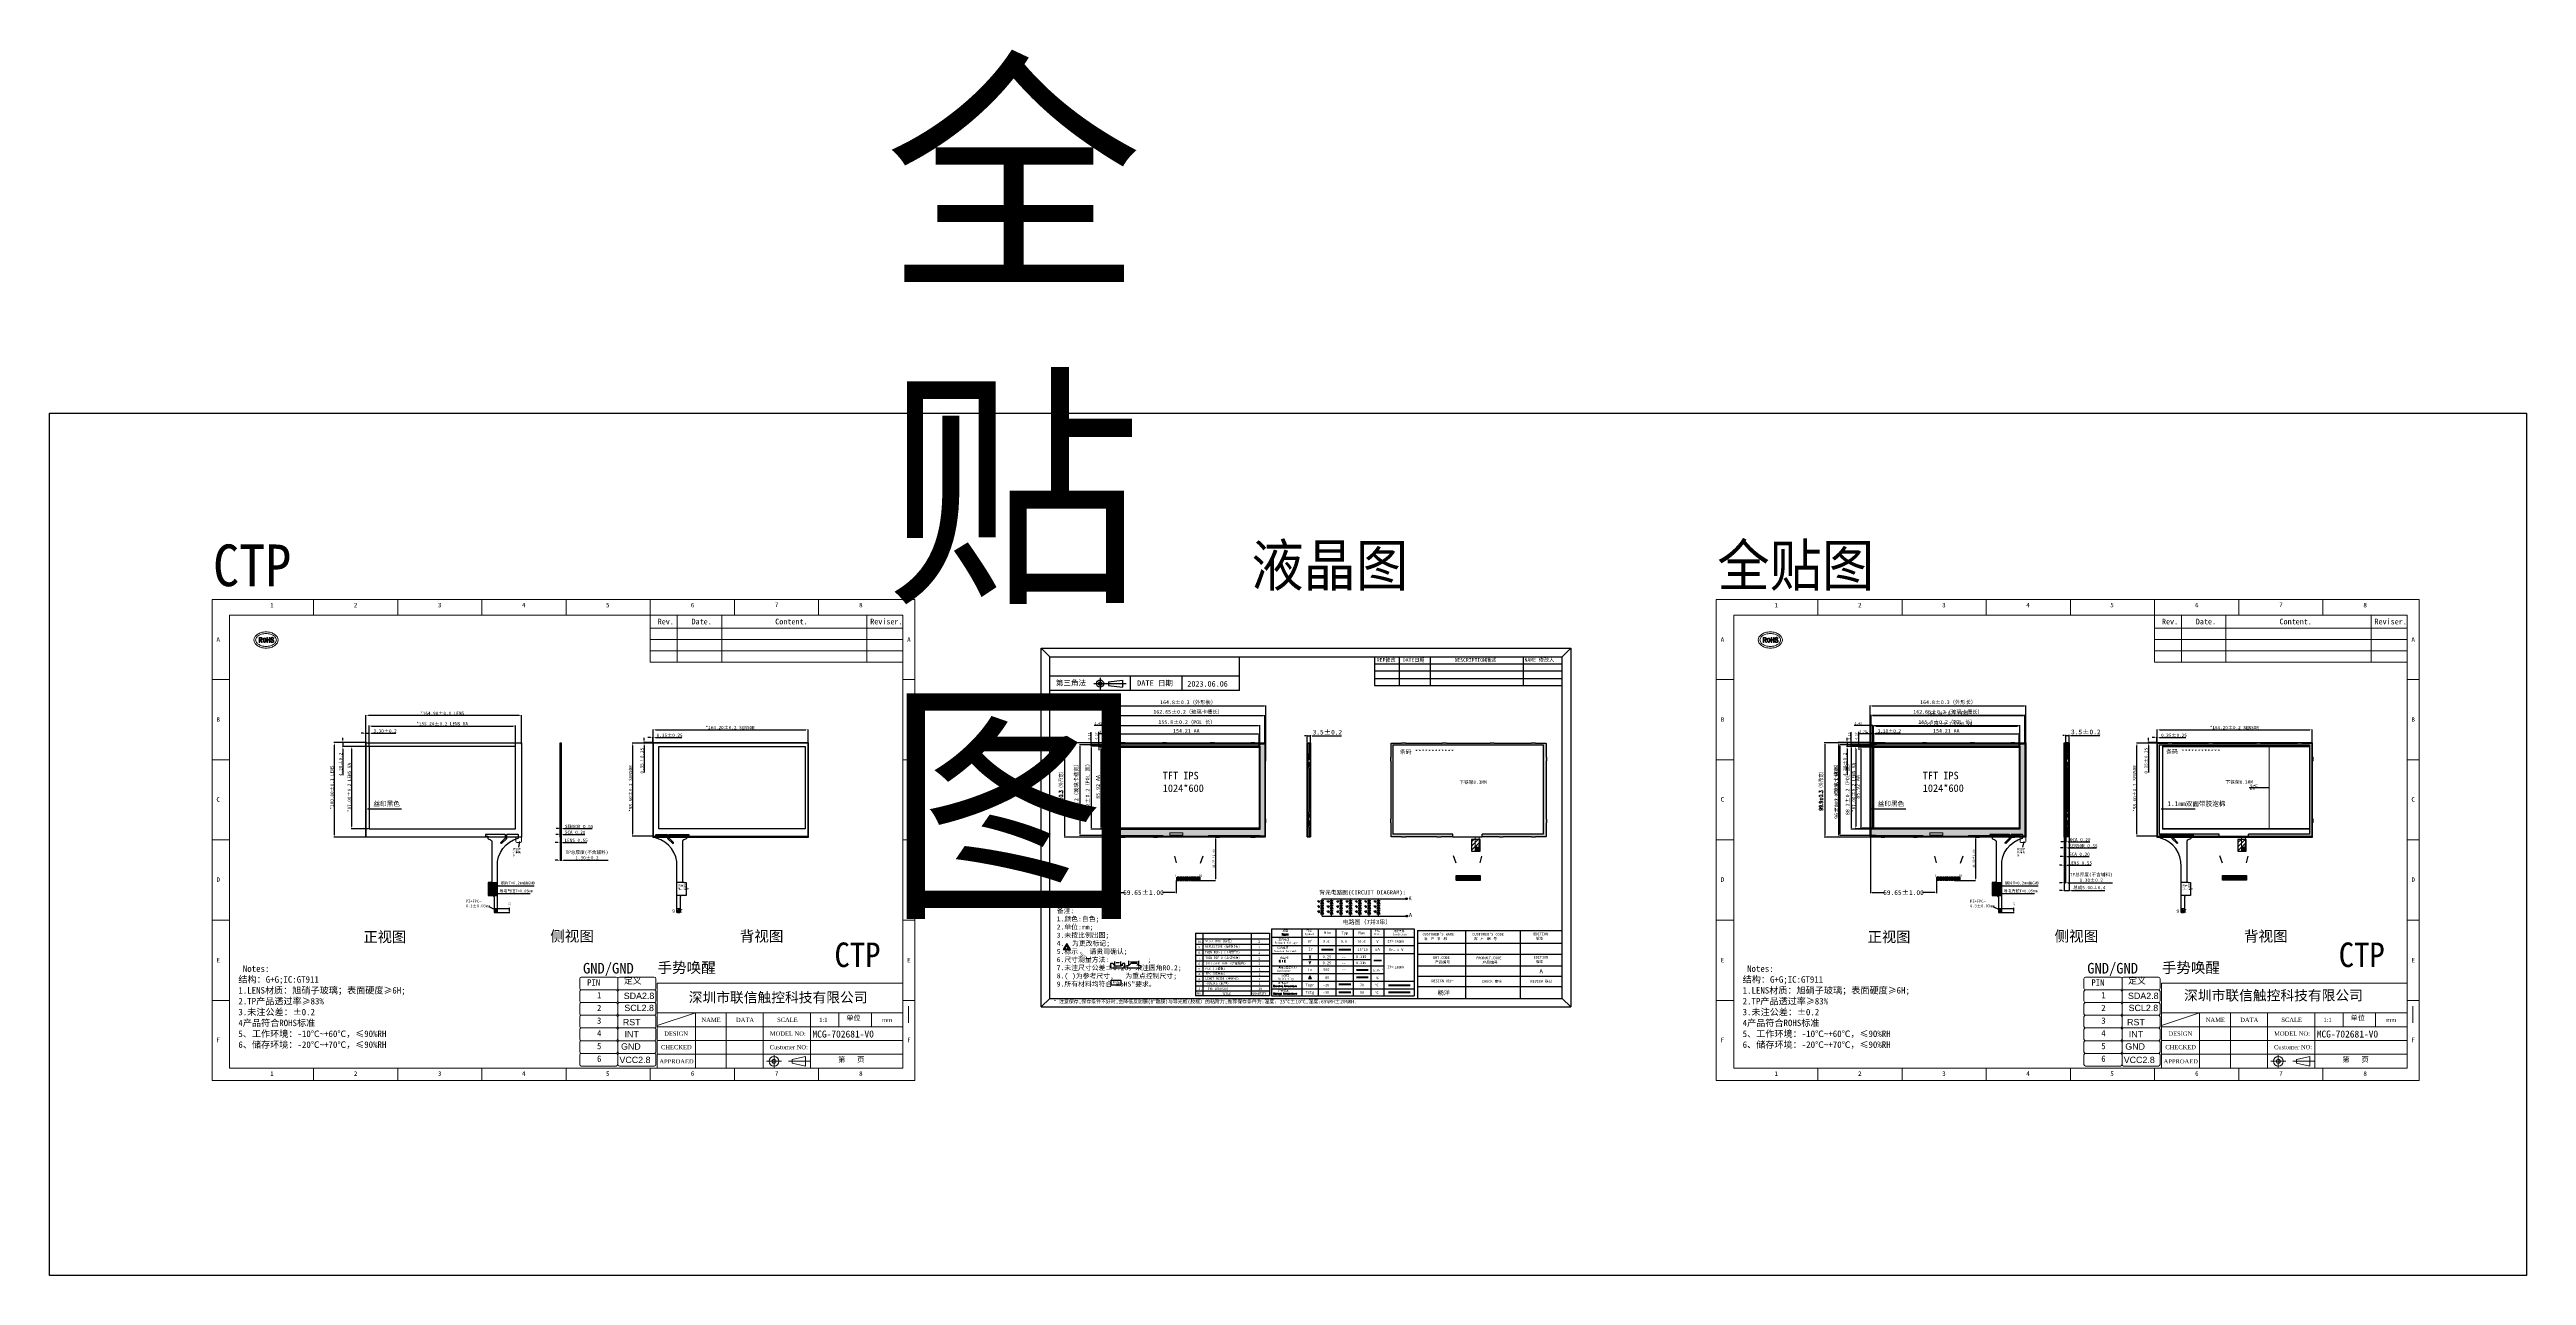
# Model space of a CAD drawing. Extents: x 23 to 280686, y -58 to 9807.
# Drawn here: x 141298 to 143923, y 3602 to 4900 of the extents above; entities that cross this region are included whole.
import ezdxf
from ezdxf.enums import TextEntityAlignment as Align

# ---------------------------------------------------------------- set-up
doc = ezdxf.new("R2010")
doc.units = 0
doc.header["$LTSCALE"] = 23.1
doc.header["$PDMODE"] = 35
doc.layers.get('0').update_dxf_attribs({"linetype": 'CONTINUOUS'})
doc.layers.get('Defpoints').update_dxf_attribs({"linetype": 'CONTINUOUS'})
for name, color, linetype in [('', 7, 'CONTINUOUS'), ('0_dim', 7, 'CONTINUOUS'), ('61DBEAEC-6D85-402F-2490-FB0C427F0F24', 7, 'CONTINUOUS'), ('Bezel_U', 30, 'CONTINUOUS'), ('BL1_Housing', 7, 'CONTINUOUS'), ('Cover lens', 6, 'CONTINUOUS'), ('DIM', 130, 'CONTINUOUS'), ('FPC', 30, 'CONTINUOUS'), ('FPC_TOPSOLDER', 42, 'CONTINUOUS'), ('LCD', 3, 'CONTINUOUS'), ('OBJ-TEXT', 7, 'CONTINUOUS'), ('SCA', 55, 'CONTINUOUS'), ('SENSOR OD', 7, 'CONTINUOUS'), ('TP', 42, 'CONTINUOUS'), ('文字', 233, 'CONTINUOUS'), ('标注', 3, 'CONTINUOUS'), ('白框', 7, 'CONTINUOUS')]:
    doc.layers.add(name, color=color, linetype=linetype)
for name, color, linetype, lineweight in [('core', 7, 'CONTINUOUS', 20), ('保护膜', 75, 'CONTINUOUS', 5), ('附料-尺寸标注', 130, 'CONTINUOUS', 18)]:
    doc.layers.add(name, color=color, linetype=linetype, lineweight=lineweight)
doc.styles.add('Arial', font='')
doc.styles.add('RD', font='ROMAND.shx', dxfattribs={"width": 0.8})
doc.styles.add('RS', font='txt.shx', dxfattribs={"width": 0.95})
doc.styles.get("Standard").update_dxf_attribs({"font": ''})
doc.styles.add('TEXTSTYLE_1', font='txt_____.ttf', dxfattribs={"width": 0.8})
doc.styles.add('WMF-ARIAL0', font='arial.ttf', dxfattribs={"height": 6})
doc.styles.add('WMF-宋体3', font='')
doc.styles.add('外框字体', font='', dxfattribs={"width": 0.75})
doc.styles.add('宋体', font='')
doc.styles.add('宋体3.5', font='', dxfattribs={"height": 3.5})
doc.styles.get('Arial').set_extended_font_data('SimSun')
doc.styles.get('Standard').set_extended_font_data('SimSun')
doc.styles.get('WMF-宋体3').set_extended_font_data('SimSun', bold=True)
doc.styles.get('外框字体').set_extended_font_data('SimSun')
doc.styles.get('宋体').set_extended_font_data('SimSun')
doc.styles.get('宋体3.5').set_extended_font_data('SimSun')
doc.dimstyles.new('ISO-25', dxfattribs={"dimtxt": 6, "dimasz": 4, "dimexe": 1, "dimexo": 1, "dimgap": 1, "dimtad": 1, "dimdsep": 46, "dimtxsty": 'WMF-ARIAL0', "dimcen": 2.5, "dimadec": 0, "dimazin": 0, "dimtfac": 1, "dimtmove": 0, "dimatfit": 3, "dimfxl": 1, "dimarcsym": 0})
doc.dimstyles.new('ISO-25$0', dxfattribs={"dimtxt": 2.5, "dimasz": 1.5, "dimexe": 0.5, "dimexo": 0.5, "dimgap": 1, "dimtad": 2, "dimzin": 1, "dimdsep": 46, "dimtxsty": 'Standard', "dimcen": 2.5, "dimclrd": 3, "dimclre": 3, "dimclrt": 3, "dimadec": 0, "dimazin": 0, "dimtfac": 1, "dimtmove": 0, "dimatfit": 3, "dimfxl": 1, "dimtfillclr": 3, "dimtzin": 1, "dimarcsym": 0})
doc.dimstyles.new('ORM1', dxfattribs={"dimtxt": 3.5, "dimasz": 2.5, "dimexe": 0.5, "dimexo": 0.5, "dimgap": 0.5, "dimtad": 1, "dimzin": 1, "dimdsep": 46, "dimtxsty": 'Arial', "dimcen": 2.5, "dimclrt": 7, "dimadec": 0, "dimazin": 0, "dimtfac": 1, "dimtmove": 0, "dimatfit": 3, "dimfxl": 1, "dimtolj": 2, "dimarcsym": 0})
doc.dimstyles.new('ORM2', dxfattribs={"dimtxt": 1.8, "dimasz": 1, "dimexe": 0.5, "dimexo": 0.5, "dimgap": 0.5, "dimtad": 1, "dimzin": 0, "dimdsep": 46, "dimtxsty": 'Arial', "dimcen": 3.78, "dimclrt": 7, "dimadec": 0, "dimazin": 0, "dimtp": 0.01, "dimtm": 0.01, "dimtfac": 1, "dimtofl": 0, "dimtmove": 0, "dimatfit": 3, "dimfxl": 5.346, "dimtolj": 1, "dimtzin": 0, "dimarcsym": 0})
doc.dimstyles.get("Standard").update_dxf_attribs({"dimtxt": 2.3, "dimasz": 2, "dimexe": 0.18, "dimexo": 0.0625, "dimgap": 0.09, "dimtad": 1, "dimzin": 0, "dimdsep": 46, "dimtxsty": 'Standard', "dimcen": 0.09, "dimadec": 0, "dimazin": 0, "dimtol": 1, "dimtp": 0.01, "dimtm": 0.01, "dimtfac": 1, "dimtofl": 0, "dimtmove": 0, "dimatfit": 3, "dimfxl": 1, "dimtolj": 1, "dimtzin": 0, "dimarcsym": 0})
pattern_1 = [(0, (3897.69875, -191.61105), (0, 0.6985), [0.508, -0.1905]), (90, (3897.69875, -191.61105), (-0.6985, 4e-17), [0.508, -0.1905])]
pattern_2 = [(45, (142177.4566, 3769.8975), (0.3367596, 1.2347852), [1.5875, -0.3175, 0, -0.3175])]
pattern_3 = [(0, (5491.5778, -191.61105), (0, 0.6985), [0.508, -0.1905]), (90, (5491.5778, -191.61105), (-0.6985, 4e-17), [0.508, -0.1905])]
pattern_4 = [(45, (141966.7357, 3056.25546), (0.3367596, 1.2347852), [1.5875, -0.3175, 0, -0.3175])]

# ---------------------------------------------------------------- blocks, each defined once
blk = doc.blocks.new('*D17')
at = {"layer": 'Defpoints', "color": 0, "transparency": 16777216}
for p in [(141839.2, 4066.8), (141839.8, 4066.7), (141839.8, 4060.6)]:
    blk.add_point(p, dxfattribs=at)
at = {"layer": 'DIM', "color": 0, "linetype": 'Continuous', "lineweight": -2, "transparency": 16777216}
for p, q in [((141836.7, 4060.6), (141834.2, 4060.6)), ((141839.2, 4066.3), (141839.2, 4060.1)), ((141839.2, 4060.6), (141839.8, 4060.6)), ((141839.8, 4066.2), (141839.8, 4060.1)), ((141842.3, 4060.6), (141867.7, 4060.6))]:
    blk.add_line(p, q, dxfattribs=at)
at = {"layer": 'DIM', "color": 0, "transparency": 16777216}
for points in [[(141836.7, 4061), (141836.7, 4060.2), (141839.2, 4060.6)], [(141842.3, 4061), (141842.3, 4060.2), (141839.8, 4060.6)]]:
    blk.add_solid(points, dxfattribs=at)
at = {"layer": 'DIM', "color": 7, "lineweight": 0, "transparency": 16777216, "insert": (141856.3, 4062.9), "char_height": 3.5, "attachment_point": 5, "style": 'Arial'}
blk.add_mtext('\\A2;LENS 0.55', dxfattribs=at)
blk = doc.blocks.new('*D18')
at = {"layer": 'Defpoints', "color": 0, "transparency": 16777216}
for p in [(141840, 4070.1), (141840.5, 4075.2), (141840.5, 4070)]:
    blk.add_point(p, dxfattribs=at)
at = {"layer": 'DIM', "color": 0, "linetype": 'Continuous', "lineweight": -2, "transparency": 16777216}
for p, q in [((141837.5, 4075.2), (141835, 4075.2)), ((141840, 4070.6), (141840, 4075.7)), ((141840, 4075.2), (141840.5, 4075.2)), ((141840.5, 4070.5), (141840.5, 4075.7)), ((141843, 4075.2), (141873.4, 4075.2))]:
    blk.add_line(p, q, dxfattribs=at)
at = {"layer": 'DIM', "color": 0, "transparency": 16777216}
for points in [[(141837.5, 4075.6), (141837.5, 4074.8), (141840, 4075.2)], [(141843, 4075.6), (141843, 4074.8), (141840.5, 4075.2)]]:
    blk.add_solid(points, dxfattribs=at)
at = {"layer": 'DIM', "color": 7, "lineweight": 0, "transparency": 16777216, "insert": (141859.5, 4077.5), "char_height": 3.5, "attachment_point": 5, "style": 'Arial'}
blk.add_mtext('\\A2;SENSOR 0.55', dxfattribs=at)
blk = doc.blocks.new('*D19')
at = {"layer": 'Defpoints', "color": 0, "transparency": 16777216}
for p in [(141840.5, 4070.5), (141839.2, 4067.7), (141840.5, 4041.7)]:
    blk.add_point(p, dxfattribs=at)
at = {"layer": 'DIM', "color": 0, "lineweight": -2, "transparency": 16777216}
for p, q in [((141840.5, 4070), (141840.5, 4041.2)), ((141836.7, 4041.7), (141834.2, 4041.7)), ((141839.2, 4067.2), (141839.2, 4041.2)), ((141839.2, 4041.7), (141840.5, 4041.7)), ((141843, 4041.7), (141890.1, 4041.7))]:
    blk.add_line(p, q, dxfattribs=at)
at = {"layer": 'DIM', "color": 0, "transparency": 16777216}
for points in [[(141836.7, 4042.1), (141836.7, 4041.3), (141839.2, 4041.7)], [(141843, 4042.1), (141843, 4041.3), (141840.5, 4041.7)]]:
    blk.add_solid(points, dxfattribs=at)
at = {"layer": 'DIM', "color": 7, "lineweight": 0, "transparency": 16777216, "insert": (141867.8, 4047.3), "char_height": 3.5, "attachment_point": 5, "style": 'Arial'}
blk.add_mtext('\\A2;TP总厚度(不含辅料)\\P1.30±0.2', dxfattribs=at)
blk = doc.blocks.new('*D20')
at = {"layer": 'Defpoints', "color": 0, "transparency": 16777216}
for p in [(141839.8, 4068.7), (141840, 4069), (141840, 4068.7)]:
    blk.add_point(p, dxfattribs=at)
at = {"layer": 'SCA', "color": 0, "lineweight": -2, "transparency": 16777216}
for p, q in [((141837.3, 4069), (141834.8, 4069)), ((141839.8, 4069.2), (141839.8, 4069.5)), ((141839.8, 4069), (141840, 4069)), ((141840, 4069.2), (141840, 4069.5)), ((141842.5, 4069), (141865.4, 4069))]:
    blk.add_line(p, q, dxfattribs=at)
at = {"layer": 'SCA', "color": 0, "transparency": 16777216}
for points in [[(141837.3, 4069.4), (141837.3, 4068.6), (141839.8, 4069)], [(141842.5, 4069.4), (141842.5, 4068.6), (141840, 4069)]]:
    blk.add_solid(points, dxfattribs=at)
at = {"layer": 'SCA', "color": 7, "lineweight": 0, "transparency": 16777216, "insert": (141855.2, 4071.3), "char_height": 3.5, "attachment_point": 5, "style": 'Arial'}
blk.add_mtext('\\A2;SCA 0.20', dxfattribs=at)
blk = doc.blocks.new('*D21')
at = {"layer": 'Defpoints', "color": 0, "transparency": 16777216}
for p in [(141772.1, 3990.5), (141785.6, 3990.5), (141772.1, 3986.3)]:
    blk.add_point(p, dxfattribs=at)
at = {"layer": 'DIM', "color": 0, "lineweight": -2, "transparency": 16777216}
for p, q in [((141772.6, 3990.5), (141786.1, 3990.5)), ((141785.6, 3990.5), (141785.6, 3991.5)), ((141785.6, 3987.3), (141785.6, 3989.5)), ((141772.6, 3986.3), (141786.1, 3986.3))]:
    blk.add_line(p, q, dxfattribs=at)
at = {"layer": 'DIM', "color": 0, "transparency": 16777216}
for points in [[(141785.4, 3989.5), (141785.7, 3989.5), (141785.6, 3990.5)], [(141785.4, 3987.3), (141785.7, 3987.3), (141785.6, 3986.3)]]:
    blk.add_solid(points, dxfattribs=at)
at = {"layer": 'DIM', "color": 7, "lineweight": 0, "transparency": 16777216, "insert": (141785.6, 3994.4), "char_height": 1.8, "attachment_point": 5, "rotation": 90, "style": 'Arial'}
blk.add_mtext('\\A1;4.20', dxfattribs=at)
blk = doc.blocks.new('*D22')
at = {"layer": 'Defpoints', "color": 0, "transparency": 16777216}
for p in [(141636.9, 4176.3), (141633.6, 4164.6), (141636.9, 4162.1, 47.9)]:
    blk.add_point(p, dxfattribs=at)
at = {"layer": 'DIM', "color": 0, "lineweight": -2, "transparency": 16777216}
for p, q in [((141631.1, 4176.3), (141628.6, 4176.3)), ((141633.6, 4165.1), (141633.6, 4176.8)), ((141633.6, 4176.3), (141636.9, 4176.3)), ((141636.9, 4162.6), (141636.9, 4176.8)), ((141639.4, 4176.3), (141665.3, 4176.3))]:
    blk.add_line(p, q, dxfattribs=at)
at = {"layer": 'DIM', "color": 0, "transparency": 16777216}
for points in [[(141631.1, 4176.7), (141631.1, 4175.9), (141633.6, 4176.3)], [(141639.4, 4176.7), (141639.4, 4175.9), (141636.9, 4176.3)]]:
    blk.add_solid(points, dxfattribs=at)
at = {"layer": 'DIM', "color": 7, "transparency": 16777216, "insert": (141653.9, 4178.7), "char_height": 3.5, "attachment_point": 5, "style": 'Arial'}
blk.add_mtext('\\A2;3.30%%P0.2', dxfattribs=at)
blk = doc.blocks.new('*D23')
at = {"layer": 'Defpoints', "color": 0, "transparency": 16777216}
for p in [(141609.1, 4166.3), (141634.8, 4166.3), (141636.9, 4162.1, 47.9)]:
    blk.add_point(p, dxfattribs=at)
at = {"layer": 'DIM', "color": 0, "lineweight": -2, "transparency": 16777216}
for p, q in [((141634.3, 4166.3), (141608.6, 4166.3)), ((141636.4, 4162.1), (141608.6, 4162.1)), ((141609.1, 4168.8), (141609.1, 4171.3)), ((141609.1, 4166.3), (141609.1, 4162.1)), ((141609.1, 4159.6), (141609.1, 4132))]:
    blk.add_line(p, q, dxfattribs=at)
at = {"layer": 'DIM', "color": 0, "transparency": 16777216}
for points in [[(141608.7, 4168.8), (141609.5, 4168.8), (141609.1, 4166.3)], [(141608.7, 4159.6), (141609.5, 4159.6), (141609.1, 4162.1)]]:
    blk.add_solid(points, dxfattribs=at)
at = {"layer": 'DIM', "color": 7, "transparency": 16777216, "insert": (141606.7, 4143.4), "char_height": 3.5, "attachment_point": 5, "rotation": 90, "style": 'Arial'}
blk.add_mtext('\\A2;4.20%%P0.2', dxfattribs=at)
blk = doc.blocks.new('*D24')
at = {"layer": 'Defpoints', "color": 0, "transparency": 16777216}
for p in [(141633.6, 4195), (141633.6, 4164.6), (141798.5, 4164.3)]:
    blk.add_point(p, dxfattribs=at)
at = {"layer": 'DIM', "color": 0, "lineweight": -2, "transparency": 16777216}
for p, q in [((141633.6, 4165.1), (141633.6, 4195.5)), ((141796, 4195), (141636.1, 4195)), ((141798.5, 4164.8), (141798.5, 4195.5))]:
    blk.add_line(p, q, dxfattribs=at)
at = {"layer": 'DIM', "color": 0, "transparency": 16777216}
for points in [[(141636.1, 4195.4), (141636.1, 4194.6), (141633.6, 4195)], [(141796, 4195.4), (141796, 4194.6), (141798.5, 4195)]]:
    blk.add_solid(points, dxfattribs=at)
at = {"layer": 'DIM', "color": 7, "transparency": 16777216, "insert": (141714.3, 4197.4), "char_height": 3.5, "attachment_point": 5, "style": 'Arial'}
blk.add_mtext('\\A2;*164.90%%P0.1 LENS', dxfattribs=at)
blk = doc.blocks.new('*D25')
at = {"layer": 'Defpoints', "color": 0, "transparency": 16777216}
for p in [(141634.8, 4166.3), (141600, 4066.3), (141637.5, 4066.3)]:
    blk.add_point(p, dxfattribs=at)
at = {"layer": 'DIM', "color": 0, "lineweight": -2, "transparency": 16777216}
for p, q in [((141634.3, 4166.3), (141599.5, 4166.3)), ((141600, 4163.8), (141600, 4068.8)), ((141637, 4066.3), (141599.5, 4066.3))]:
    blk.add_line(p, q, dxfattribs=at)
at = {"layer": 'DIM', "color": 0, "transparency": 16777216}
for points in [[(141599.6, 4163.8), (141600.4, 4163.8), (141600, 4166.3)], [(141599.6, 4068.8), (141600.4, 4068.8), (141600, 4066.3)]]:
    blk.add_solid(points, dxfattribs=at)
at = {"layer": 'DIM', "color": 7, "transparency": 16777216, "insert": (141597.6, 4118.8), "char_height": 3.5, "attachment_point": 5, "rotation": 90, "style": 'Arial'}
blk.add_mtext('\\A2;*100.00%%P0.1 LENS', dxfattribs=at)
blk = doc.blocks.new('*D26')
at = {"layer": 'Defpoints', "color": 0, "transparency": 16777216}
for p in [(141792.1, 4183.9), (141636.9, 4162.1, 47.9), (141792.1, 4162.1)]:
    blk.add_point(p, dxfattribs=at)
at = {"layer": 'DIM', "color": 0, "lineweight": -2, "transparency": 16777216}
for p, q in [((141636.9, 4162.6), (141636.9, 4184.4)), ((141639.4, 4183.9), (141789.6, 4183.9)), ((141792.1, 4162.6), (141792.1, 4184.4))]:
    blk.add_line(p, q, dxfattribs=at)
at = {"layer": 'DIM', "color": 0, "transparency": 16777216}
for points in [[(141639.4, 4184.3), (141639.4, 4183.5), (141636.9, 4183.9)], [(141789.6, 4184.3), (141789.6, 4183.5), (141792.1, 4183.9)]]:
    blk.add_solid(points, dxfattribs=at)
at = {"layer": 'DIM', "color": 7, "transparency": 16777216, "insert": (141714.3, 4186.3), "char_height": 3.5, "attachment_point": 5, "style": 'Arial'}
blk.add_mtext('\\A2;*155.24%%P0.2 LENS VA', dxfattribs=at)
blk = doc.blocks.new('*D27')
at = {"layer": 'Defpoints', "color": 0, "transparency": 16777216}
for p in [(141636.9, 4162.1, 47.9), (141618.3, 4075.1), (141636.9, 4075.1)]:
    blk.add_point(p, dxfattribs=at)
at = {"layer": 'DIM', "color": 0, "lineweight": -2, "transparency": 16777216}
for p, q in [((141636.4, 4162.1), (141617.8, 4162.1)), ((141618.3, 4159.6), (141618.3, 4077.6)), ((141636.4, 4075.1), (141617.8, 4075.1))]:
    blk.add_line(p, q, dxfattribs=at)
at = {"layer": 'DIM', "color": 0, "transparency": 16777216}
for points in [[(141617.9, 4159.6), (141618.7, 4159.6), (141618.3, 4162.1)], [(141617.9, 4077.6), (141618.7, 4077.6), (141618.3, 4075.1)]]:
    blk.add_solid(points, dxfattribs=at)
at = {"layer": 'DIM', "color": 7, "transparency": 16777216, "insert": (141615.9, 4118.8), "char_height": 3.5, "attachment_point": 5, "rotation": 90, "style": 'Arial'}
blk.add_mtext('\\A2;*87.00%%P0.2 LENS VA', dxfattribs=at)
blk = doc.blocks.new('*D28')
at = {"layer": 'Defpoints', "color": 0, "transparency": 16777216}
for p in [(142102, 4179.9), (141937.8, 4165.9, 95.8), (142102, 4165.9, 95.8)]:
    blk.add_point(p, dxfattribs=at)
at = {"layer": 'DIM', "color": 0, "lineweight": -2, "transparency": 16777216}
for p, q in [((141937.8, 4166.4), (141937.8, 4180.4)), ((141940.3, 4179.9), (142099.5, 4179.9)), ((142102, 4166.4), (142102, 4180.4))]:
    blk.add_line(p, q, dxfattribs=at)
at = {"layer": 'DIM', "color": 0, "transparency": 16777216}
for points in [[(141940.3, 4180.3), (141940.3, 4179.5), (141937.8, 4179.9)], [(142099.5, 4180.3), (142099.5, 4179.5), (142102, 4179.9)]]:
    blk.add_solid(points, dxfattribs=at)
at = {"layer": 'DIM', "color": 7, "transparency": 16777216, "insert": (142019.4, 4182.3), "char_height": 3.5, "attachment_point": 5, "style": 'Arial'}
blk.add_mtext('\\A2;*164.20%%P0.2 SENSOR', dxfattribs=at)
blk = doc.blocks.new('*D29')
at = {"layer": 'Defpoints', "color": 0, "transparency": 16777216}
for p in [(141916.2, 4165.9), (141937.8, 4165.9, 95.8), (141937.8, 4067.3, 95.8)]:
    blk.add_point(p, dxfattribs=at)
at = {"layer": 'DIM', "color": 0, "lineweight": -2, "transparency": 16777216}
for p, q in [((141937.3, 4165.9), (141915.7, 4165.9)), ((141916.2, 4069.8), (141916.2, 4163.4)), ((141937.3, 4067.3), (141915.7, 4067.3))]:
    blk.add_line(p, q, dxfattribs=at)
at = {"layer": 'DIM', "color": 0, "transparency": 16777216}
for points in [[(141915.8, 4163.4), (141916.7, 4163.4), (141916.2, 4165.9)], [(141915.8, 4069.8), (141916.7, 4069.8), (141916.2, 4067.3)]]:
    blk.add_solid(points, dxfattribs=at)
at = {"layer": 'DIM', "color": 7, "transparency": 16777216, "insert": (141913.9, 4117.7), "char_height": 3.5, "attachment_point": 5, "rotation": 90, "style": 'Arial'}
blk.add_mtext('\\A2;*98.60%%P0.2 SENSOR', dxfattribs=at)
blk = doc.blocks.new('*D30')
at = {"layer": 'Defpoints', "color": 0, "transparency": 16777216}
for p in [(141937.4, 4166.3), (141937.8, 4171.7), (141937.8, 4165.9)]:
    blk.add_point(p, dxfattribs=at)
at = {"layer": 'DIM', "color": 0, "lineweight": -2, "transparency": 16777216}
for p, q in [((141934.9, 4171.7), (141932.4, 4171.7)), ((141937.4, 4166.8), (141937.4, 4172.2)), ((141937.4, 4171.7), (141937.8, 4171.7)), ((141937.8, 4166.4), (141937.8, 4172.2)), ((141940.3, 4171.7), (141968.1, 4171.7))]:
    blk.add_line(p, q, dxfattribs=at)
at = {"layer": 'DIM', "color": 0, "transparency": 16777216}
for points in [[(141934.9, 4172.1), (141934.9, 4171.3), (141937.4, 4171.7)], [(141940.3, 4172.1), (141940.3, 4171.3), (141937.8, 4171.7)]]:
    blk.add_solid(points, dxfattribs=at)
at = {"layer": 'DIM', "color": 7, "transparency": 16777216, "insert": (141955.4, 4174.1), "char_height": 3.5, "attachment_point": 5, "style": 'Arial'}
blk.add_mtext('\\A2;0.35±0.25', dxfattribs=at)
blk = doc.blocks.new('*D31')
at = {"layer": 'Defpoints', "color": 0, "transparency": 16777216}
for p in [(141928.3, 4165.9), (141937.4, 4166.3), (141937.8, 4165.9)]:
    blk.add_point(p, dxfattribs=at)
at = {"layer": 'DIM', "color": 0, "lineweight": -2, "transparency": 16777216}
for p, q in [((141936.9, 4166.3), (141927.8, 4166.3)), ((141937.3, 4165.9), (141927.8, 4165.9)), ((141928.3, 4168.8), (141928.3, 4171.3)), ((141928.3, 4166.3), (141928.3, 4165.9)), ((141928.3, 4163.4), (141928.3, 4134.6))]:
    blk.add_line(p, q, dxfattribs=at)
at = {"layer": 'DIM', "color": 0, "transparency": 16777216}
for points in [[(141927.9, 4168.8), (141928.7, 4168.8), (141928.3, 4166.3)], [(141927.9, 4163.4), (141928.7, 4163.4), (141928.3, 4165.9)]]:
    blk.add_solid(points, dxfattribs=at)
at = {"layer": 'DIM', "color": 7, "transparency": 16777216, "insert": (141926, 4147.2), "char_height": 3.5, "attachment_point": 5, "rotation": 90, "style": 'Arial'}
blk.add_mtext('\\A2;0.35±0.25', dxfattribs=at)
blk = doc.blocks.new('变更标记')
at = {"layer": 'DIM', "color": 1}
for points in [[(0, 0), (-1.8, -3), (1.8, -3)], [(0, -0.4), (-1.4, -2.8), (1.4, -2.8)]]:
    blk.add_lwpolyline(points, close=True, dxfattribs=at)
at = {"layer": 'DIM', "style": 'RD'}
blk.add_attdef('1', text='', height=2, dxfattribs=at).set_placement((-0.1, -1.8), align=Align.MIDDLE)
blk = doc.blocks.new('2')
at = {"layer": 'OBJ-TEXT', "color": 4}
for p, q in [((2789.11, -465.27), (2788.54, -465.27)), ((2788.54, -465.27), (2788.54, -466.43)), ((2788.54, -466.43), (2792.4, -466.43)), ((2789.11, -465.27), (2789.65, -465.96)), ((2789.65, -465.82), (2789.65, -464.75)), ((2791.28, -465.96), (2789.65, -465.96)), ((2790.06, -465.01), (2790.87, -465.01)), ((2791.28, -465.82), (2791.28, -464.75)), ((2791.82, -465.27), (2791.28, -465.96)), ((2792.4, -465.27), (2791.82, -465.27)), ((2792.4, -466.43), (2792.4, -465.27))]:
    blk.add_line(p, q, dxfattribs=at)
for points in [[(2790.06, -464.94), (2790.06, -465.08), (2789.65, -465.01)], [(2790.87, -464.94), (2790.87, -465.08), (2791.23, -465.01)]]:
    blk.add_solid(points, dxfattribs=at)
blk = doc.blocks.new('2F')
at = {"layer": 'OBJ-TEXT', "color": 4}
for p, q in [((2794.13, -465.84), (2794.13, -466.43)), ((2794.13, -465.84), (2794.69, -465.84)), ((2794.13, -466.43), (2797.96, -466.43)), ((2794.69, -465.7), (2794.69, -464.57)), ((2794.69, -465.84), (2795.23, -465.27)), ((2795.1, -464.83), (2797, -464.83)), ((2796.86, -465.27), (2795.23, -465.27)), ((2796.86, -465.27), (2797.4, -465.84)), ((2797.4, -465.7), (2797.4, -464.57)), ((2797.4, -465.84), (2797.96, -465.84)), ((2797.96, -466.43), (2797.96, -465.84))]:
    blk.add_line(p, q, dxfattribs=at)
for points in [[(2795.1, -464.76), (2795.1, -464.9), (2794.69, -464.83)], [(2797, -464.76), (2797, -464.9), (2797.4, -464.83)]]:
    blk.add_solid(points, dxfattribs=at)
blk = doc.blocks.new('A$C5D5B2502')
at = {"color": 3, "lineweight": 9, "extrusion": (0, 0, -1), "insert": (0.31, 2.2), "char_height": 2.2, "width": 1.7931, "attachment_point": 1, "text_direction": (0.707107, -0.707107, 0), "style": 'RS'}
blk.add_mtext('\\fWingdings|b0|i0|c2|p2;E', dxfattribs=at)
blk = doc.blocks.new('3')
at = {"layer": 'DIM', "extrusion": (0, 0, -1), "xscale": 1.882916887164356, "yscale": 1.882916887164356, "zscale": -1.882916887163786, "rotation": 180}
blk.add_blockref('A$C5D5B2502', (-1621.2, 1416.4), dxfattribs=at)
blk = doc.blocks.new('*D71')
at = {"color": 3, "lineweight": -2, "transparency": 16777216}
for p, q in [((142425.8, 4162), (142425.8, 4176.1)), ((142427.3, 4175.6), (142578.5, 4175.6)), ((142580, 4162), (142580, 4176.1))]:
    blk.add_line(p, q, dxfattribs=at)
at = {"color": 3, "transparency": 16777216}
for points in [[(142427.3, 4175.9), (142427.3, 4175.4), (142425.8, 4175.6)], [(142578.5, 4175.9), (142578.5, 4175.4), (142580, 4175.6)]]:
    blk.add_solid(points, dxfattribs=at)
at = {"layer": 'Defpoints', "color": 0, "transparency": 16777216}
for p in [(142580, 4175.6), (142425.8, 4161.5), (142580, 4161.5)]:
    blk.add_point(p, dxfattribs=at)
at = {"color": 3, "transparency": 16777216, "insert": (142502.8, 4178.7), "char_height": 4, "attachment_point": 5, "style": '宋体'}
blk.add_mtext('154.21 AA', dxfattribs=at)
blk = doc.blocks.new('*D72')
at = {"color": 3, "lineweight": -2, "transparency": 16777216}
for p, q in [((142425.3, 4161.5), (142411.7, 4161.5)), ((142412.2, 4160), (142412.2, 4077.1)), ((142425.3, 4075.6), (142411.7, 4075.6))]:
    blk.add_line(p, q, dxfattribs=at)
at = {"color": 3, "transparency": 16777216}
for points in [[(142411.9, 4160), (142412.4, 4160), (142412.2, 4161.5)], [(142411.9, 4077.1), (142412.4, 4077.1), (142412.2, 4075.6)]]:
    blk.add_solid(points, dxfattribs=at)
at = {"layer": 'Defpoints', "color": 0, "transparency": 16777216}
for p in [(142425.8, 4161.5), (142412.2, 4075.6), (142425.8, 4075.6)]:
    blk.add_point(p, dxfattribs=at)
at = {"color": 3, "transparency": 16777216, "insert": (142409.2, 4119.4), "char_height": 4, "attachment_point": 5, "rotation": 90, "style": '宋体'}
blk.add_mtext('85.92 AA', dxfattribs=at)
blk = doc.blocks.new('*D73')
at = {"color": 3, "lineweight": -2, "transparency": 16777216}
for p, q in [((142422.2, 4151.3), (142422.2, 4205.7)), ((142423.7, 4205.2), (142585.5, 4205.2)), ((142587, 4151.3), (142587, 4205.7))]:
    blk.add_line(p, q, dxfattribs=at)
at = {"color": 3, "transparency": 16777216}
for points in [[(142423.7, 4205.5), (142423.7, 4205), (142422.2, 4205.2)], [(142585.5, 4205.5), (142585.5, 4205), (142587, 4205.2)]]:
    blk.add_solid(points, dxfattribs=at)
at = {"layer": 'Defpoints', "color": 0, "transparency": 16777216}
for p in [(142587, 4205.2), (142422.2, 4150.8), (142587, 4150.8)]:
    blk.add_point(p, dxfattribs=at)
at = {"color": 3, "transparency": 16777216, "insert": (142504.7, 4208.8), "char_height": 4, "attachment_point": 5, "style": '宋体'}
blk.add_mtext('164.8±0.3（外形长）', dxfattribs=at)
blk = doc.blocks.new('*D74')
at = {"color": 3, "lineweight": -2, "transparency": 16777216}
for p, q in [((142423.3, 4165.1), (142423.3, 4195.5)), ((142424.8, 4195), (142584.5, 4195)), ((142586, 4165.1), (142586, 4195.5))]:
    blk.add_line(p, q, dxfattribs=at)
at = {"color": 3, "transparency": 16777216}
for points in [[(142424.8, 4195.3), (142424.8, 4194.8), (142423.3, 4195)], [(142584.5, 4195.3), (142584.5, 4194.8), (142586, 4195)]]:
    blk.add_solid(points, dxfattribs=at)
at = {"layer": 'Defpoints', "color": 0, "transparency": 16777216}
for p in [(142586, 4195), (142423.3, 4164.6), (142586, 4164.6)]:
    blk.add_point(p, dxfattribs=at)
at = {"color": 3, "transparency": 16777216, "insert": (142504.7, 4198.7), "char_height": 4, "attachment_point": 5, "style": '宋体'}
blk.add_mtext('162.65±0.2（玻璃卡槽长）', dxfattribs=at)
blk = doc.blocks.new('*D75')
at = {"color": 3, "lineweight": -2, "transparency": 16777216}
for p, q in [((142425, 4163.2), (142425, 4184.8)), ((142426.5, 4184.3), (142579.3, 4184.3)), ((142580.8, 4163.2), (142580.8, 4184.8))]:
    blk.add_line(p, q, dxfattribs=at)
at = {"color": 3, "transparency": 16777216}
for points in [[(142426.5, 4184.6), (142426.5, 4184.1), (142425, 4184.3)], [(142579.3, 4184.6), (142579.3, 4184.1), (142580.8, 4184.3)]]:
    blk.add_solid(points, dxfattribs=at)
at = {"layer": 'Defpoints', "color": 0, "transparency": 16777216}
for p in [(142580.8, 4184.3), (142425, 4162.7), (142580.8, 4162.7)]:
    blk.add_point(p, dxfattribs=at)
at = {"color": 3, "transparency": 16777216, "insert": (142503.5, 4187.8), "char_height": 4, "attachment_point": 5, "style": '宋体'}
blk.add_mtext('155.8±0.2（POL 长）', dxfattribs=at)
blk = doc.blocks.new('*D76')
at = {"color": 3, "lineweight": -2, "transparency": 16777216}
for p, q in [((142428, 4164.1), (142389.6, 4164.1)), ((142390.1, 4162.6), (142390.1, 4069.6)), ((142428, 4068.1), (142389.6, 4068.1))]:
    blk.add_line(p, q, dxfattribs=at)
at = {"color": 3, "transparency": 16777216}
for points in [[(142389.9, 4162.6), (142390.4, 4162.6), (142390.1, 4164.1)], [(142389.9, 4069.6), (142390.4, 4069.6), (142390.1, 4068.1)]]:
    blk.add_solid(points, dxfattribs=at)
at = {"layer": 'Defpoints', "color": 0, "transparency": 16777216}
for p in [(142428.5, 4164.1), (142390.1, 4068.1), (142428.5, 4068.1)]:
    blk.add_point(p, dxfattribs=at)
at = {"color": 3, "transparency": 16777216, "insert": (142386.5, 4116.1), "char_height": 4, "attachment_point": 5, "rotation": 90, "style": '宋体'}
blk.add_mtext('96±0.2（玻璃卡槽宽）', dxfattribs=at)
blk = doc.blocks.new('*D77')
at = {"color": 3, "lineweight": -2, "transparency": 16777216}
for p, q in [((142424.5, 4162.7), (142401.6, 4162.7)), ((142402.1, 4161.2), (142402.1, 4076)), ((142424.5, 4074.5), (142401.6, 4074.5))]:
    blk.add_line(p, q, dxfattribs=at)
at = {"color": 3, "transparency": 16777216}
for points in [[(142401.8, 4161.2), (142402.3, 4161.2), (142402.1, 4162.7)], [(142401.8, 4076), (142402.3, 4076), (142402.1, 4074.5)]]:
    blk.add_solid(points, dxfattribs=at)
at = {"layer": 'Defpoints', "color": 0, "transparency": 16777216}
for p in [(142425, 4162.7), (142402.1, 4074.5), (142425, 4074.5)]:
    blk.add_point(p, dxfattribs=at)
at = {"color": 3, "transparency": 16777216, "insert": (142398.4, 4118.2), "char_height": 4, "attachment_point": 5, "rotation": 90, "style": '宋体'}
blk.add_mtext('88.2±0.2（POL 宽）', dxfattribs=at)
blk = doc.blocks.new('*D78')
at = {"color": 0, "lineweight": -2, "transparency": 16777216}
for p, q in [((142518.5, 4066.6), (142533.8, 4066.6)), ((142533.6, 4064.6), (142533.6, 4022.2)), ((142511.5, 4020.2), (142533.8, 4020.2))]:
    blk.add_line(p, q, dxfattribs=at)
at = {"color": 0, "transparency": 16777216}
for points in [[(142533.3, 4064.6), (142534, 4064.6), (142533.6, 4066.6)], [(142533.3, 4022.2), (142534, 4022.2), (142533.6, 4020.2)]]:
    blk.add_solid(points, dxfattribs=at)
at = {"layer": 'Defpoints', "color": 0, "transparency": 16777216}
for p in [(142518.5, 4066.6), (142511.4, 4020.2), (142533.6, 4020.2)]:
    blk.add_point(p, dxfattribs=at)
at = {"color": 0, "transparency": 16777216, "insert": (142531.9, 4043.4), "char_height": 2.3, "attachment_point": 5, "rotation": 90, "style": '宋体'}
blk.add_mtext('\\A1;46.33±1.00', dxfattribs=at)
blk = doc.blocks.new('*D79')
at = {"color": 3, "lineweight": -2, "transparency": 16777216}
for p, q in [((142422.6, 4066.4), (142422.6, 4007)), ((142492.2, 4020.2), (142492.2, 4007)), ((142424.1, 4007.5), (142437.2, 4007.5)), ((142490.7, 4007.5), (142477.6, 4007.5))]:
    blk.add_line(p, q, dxfattribs=at)
at = {"color": 3, "transparency": 16777216}
for points in [[(142424.1, 4007.7), (142424.1, 4007.2), (142422.6, 4007.5)], [(142490.7, 4007.7), (142490.7, 4007.2), (142492.2, 4007.5)]]:
    blk.add_solid(points, dxfattribs=at)
at = {"layer": 'Defpoints', "color": 0, "transparency": 16777216}
for p in [(142422.6, 4066.9), (142492.2, 4020.7), (142492.2, 4007.5)]:
    blk.add_point(p, dxfattribs=at)
at = {"color": 3, "transparency": 16777216, "insert": (142457.4, 4007.5), "char_height": 5, "attachment_point": 5, "style": '宋体'}
blk.add_mtext('69.65±1.00', dxfattribs=at)
blk = doc.blocks.new('*D83')
at = {"color": 3, "lineweight": -2, "transparency": 16777216}
for p, q in [((142629.5, 4173.7), (142628, 4173.7)), ((142631, 4166.3), (142631, 4174.2)), ((142631, 4173.7), (142634.5, 4173.7)), ((142634.5, 4166), (142634.5, 4174.2)), ((142636, 4173.7), (142667.1, 4173.7))]:
    blk.add_line(p, q, dxfattribs=at)
at = {"color": 3, "transparency": 16777216}
for points in [[(142629.5, 4174), (142629.5, 4173.5), (142631, 4173.7)], [(142636, 4174), (142636, 4173.5), (142634.5, 4173.7)]]:
    blk.add_solid(points, dxfattribs=at)
at = {"layer": 'Defpoints', "color": 0, "transparency": 16777216}
for p in [(142634.5, 4173.7), (142631, 4165.8), (142634.5, 4165.5)]:
    blk.add_point(p, dxfattribs=at)
at = {"color": 3, "transparency": 16777216, "insert": (142652.3, 4177.4), "char_height": 5, "attachment_point": 5, "style": '宋体'}
blk.add_mtext('3.5±0.2', dxfattribs=at)
blk = doc.blocks.new('*D80')
at = {"color": 3, "lineweight": -2, "transparency": 16777216}
for p, q in [((142421.1, 4175.7), (142410.4, 4175.7)), ((142422.6, 4166), (142422.6, 4176.2)), ((142425.8, 4175.7), (142422.6, 4175.7)), ((142425.8, 4162), (142425.8, 4176.2)), ((142427.3, 4175.7), (142428.8, 4175.7))]:
    blk.add_line(p, q, dxfattribs=at)
at = {"color": 3, "transparency": 16777216}
for points in [[(142421.1, 4175.9), (142421.1, 4175.4), (142422.6, 4175.7)], [(142427.3, 4175.9), (142427.3, 4175.4), (142425.8, 4175.7)]]:
    blk.add_solid(points, dxfattribs=at)
at = {"layer": 'Defpoints', "color": 0, "transparency": 16777216}
for p in [(142422.6, 4175.7), (142422.6, 4165.5), (142425.8, 4161.5)]:
    blk.add_point(p, dxfattribs=at)
at = {"color": 3, "transparency": 16777216, "insert": (142414.7, 4177.9), "char_height": 2.5, "attachment_point": 5}
blk.add_mtext('3.25', dxfattribs=at)
blk = doc.blocks.new('*D84')
at = {"color": 3, "lineweight": -2, "transparency": 16777216}
for p, q in [((142421.1, 4184.3), (142405.2, 4184.3)), ((142422.6, 4166), (142422.6, 4184.8)), ((142425, 4184.3), (142422.6, 4184.3)), ((142425, 4163.2), (142425, 4184.8)), ((142426.5, 4184.3), (142428, 4184.3))]:
    blk.add_line(p, q, dxfattribs=at)
at = {"color": 3, "transparency": 16777216}
for points in [[(142421.1, 4184.6), (142421.1, 4184.1), (142422.6, 4184.3)], [(142426.5, 4184.6), (142426.5, 4184.1), (142425, 4184.3)]]:
    blk.add_solid(points, dxfattribs=at)
at = {"layer": 'Defpoints', "color": 0, "transparency": 16777216}
for p in [(142422.6, 4184.3), (142422.6, 4165.5), (142425, 4162.7)]:
    blk.add_point(p, dxfattribs=at)
at = {"color": 3, "transparency": 16777216, "insert": (142409.5, 4186.6), "char_height": 2.5, "attachment_point": 5}
blk.add_mtext('2.45', dxfattribs=at)
blk = doc.blocks.new('*D81')
at = {"color": 3, "lineweight": -2, "transparency": 16777216}
for p, q in [((142410, 4167.3), (142410, 4177.6)), ((142422.4, 4165.8), (142409.5, 4165.8)), ((142425.3, 4161.5), (142409.5, 4161.5)), ((142410, 4161.5), (142410, 4165.8)), ((142410, 4160), (142410, 4158.5))]:
    blk.add_line(p, q, dxfattribs=at)
at = {"color": 3, "transparency": 16777216}
for points in [[(142409.7, 4167.3), (142410.2, 4167.3), (142410, 4165.8)], [(142409.7, 4160), (142410.2, 4160), (142410, 4161.5)]]:
    blk.add_solid(points, dxfattribs=at)
at = {"layer": 'Defpoints', "color": 0, "transparency": 16777216}
for p in [(142410, 4165.8), (142422.9, 4165.8), (142425.8, 4161.5)]:
    blk.add_point(p, dxfattribs=at)
at = {"color": 3, "transparency": 16777216, "insert": (142407.7, 4173.2), "char_height": 2.5, "attachment_point": 5, "rotation": 90}
blk.add_mtext('4.27', dxfattribs=at)
blk = doc.blocks.new('*D82')
at = {"color": 3, "lineweight": -2, "transparency": 16777216}
for p, q in [((142402.1, 4167.3), (142402.1, 4177.5)), ((142422.4, 4165.8), (142401.6, 4165.8)), ((142424.5, 4162.7), (142401.6, 4162.7)), ((142402.1, 4162.7), (142402.1, 4165.8)), ((142402.1, 4161.2), (142402.1, 4159.7))]:
    blk.add_line(p, q, dxfattribs=at)
at = {"color": 3, "transparency": 16777216}
for points in [[(142401.8, 4167.3), (142402.3, 4167.3), (142402.1, 4165.8)], [(142401.8, 4161.2), (142402.3, 4161.2), (142402.1, 4162.7)]]:
    blk.add_solid(points, dxfattribs=at)
at = {"layer": 'Defpoints', "color": 0, "transparency": 16777216}
for p in [(142402.1, 4165.8), (142422.9, 4165.8), (142425, 4162.7)]:
    blk.add_point(p, dxfattribs=at)
at = {"color": 3, "transparency": 16777216, "insert": (142399.8, 4173.1), "char_height": 2.5, "attachment_point": 5, "rotation": 90}
blk.add_mtext('3.13', dxfattribs=at)
blk = doc.blocks.new('ROUND_5')
at = {"const_width": 0.00005}
blk.add_lwpolyline([(-0.000024, 0, 1), (0.000024, 0, 1)], format="xyb", close=True, dxfattribs=at)
blk = doc.blocks.new('ROUND_21')
at = {"const_width": 0.00005}
blk.add_lwpolyline([(-0.000024, 0, 1), (0.000024, 0, 1)], format="xyb", close=True, dxfattribs=at)
blk = doc.blocks.new('ROUND_24')
at = {"const_width": 0.0025}
blk.add_lwpolyline([(-0.00125, 0, 1), (0.00125, 0, 1)], format="xyb", close=True, dxfattribs=at)
blk = doc.blocks.new('wyerywy')
at = {"layer": '0_dim', "color": 0, "linetype": 'ByBlock', "lineweight": 0}
for p, q in [((988.4, 324.5), (988.4, 225.9)), ((988.7, 323.3), (988.4, 323.3)), ((988.7, 323.3), (988.4, 323.3)), ((1152.2, 324.8), (988.7, 324.8)), ((988.7, 324.2), (988.7, 226.2)), ((1151.9, 324.5), (989, 324.5)), ((989.9, 324.5), (989.9, 324.8)), ((999.5, 324.8), (999.5, 324.8)), ((1003.7, 325.1), (999.8, 325.1)), ((1004, 324.8), (1004, 324.8)), ((1043.2, 324.8), (1043.2, 324.8)), ((1047.4, 325.1), (1043.5, 325.1)), ((1047.7, 324.8), (1047.7, 324.8)), ((1093.9, 324.8), (1093.9, 324.8)), ((1098.1, 325.1), (1094.2, 325.1)), ((1098.4, 324.8), (1098.4, 324.8)), ((1136.9, 324.8), (1136.9, 324.8)), ((1141.1, 325.1), (1137.2, 325.1)), ((1141.4, 324.8), (1141.4, 324.8)), ((1151, 324.5), (1151, 324.8)), ((1152.2, 324.2), (1152.2, 226.2)), ((1152.2, 323.3), (1152.5, 323.3)), ((1152.5, 323.3), (1152.2, 323.3)), ((1152.5, 324.5), (1152.5, 225.9)), ((988, 309.8), (988, 305.9)), ((988.3, 310.1), (988.4, 310.1)), ((988.3, 305.6), (988.4, 305.6)), ((1152.5, 303.6), (1152.2, 303.6)), ((1152.5, 310.1), (1152.5, 310.1)), ((1152.5, 305.6), (1152.5, 305.6)), ((1152.8, 309.8), (1152.8, 305.9)), ((988.7, 287.2), (988.4, 287.2)), ((1152.2, 287.2), (1152.5, 287.2)), ((1152.2, 267.2), (1152.5, 267.2)), ((988, 244.4), (988, 240.5)), ((988.3, 244.7), (988.4, 244.7)), ((988.3, 240.2), (988.4, 240.2)), ((988.7, 246.7), (988.4, 246.7)), ((1152.2, 246.7), (1152.5, 246.7)), ((1152.5, 244.7), (1152.5, 244.7)), ((1152.5, 240.2), (1152.5, 240.2)), ((1152.8, 244.4), (1152.8, 240.5)), ((988.7, 227.1), (988.4, 227.1)), ((988.7, 225.6), (1043.5, 225.6)), ((989, 225.9), (1043.2, 225.9)), ((989.9, 225.9), (989.9, 225.6)), ((999.4, 225.5), (999.4, 225.6)), ((1003.6, 225.2), (999.7, 225.2)), ((1003.9, 225.5), (1003.9, 225.6)), ((1033.7, 225.5), (1033.7, 225.6)), ((1037.9, 225.2), (1034, 225.2)), ((1038.2, 225.5), (1038.2, 225.6)), ((1043.2, 226.2), (1092.7, 226.2)), ((1043.5, 225.9), (1092.4, 225.9)), ((1092.4, 225.6), (1152.2, 225.6)), ((1092.7, 225.9), (1151.9, 225.9)), ((1099.4, 225.5), (1099.4, 225.6)), ((1103.6, 225.2), (1099.7, 225.2)), ((1103.9, 225.5), (1103.9, 225.6)), ((1137, 225.5), (1137, 225.6)), ((1141.2, 225.2), (1137.3, 225.2)), ((1141.5, 225.5), (1141.5, 225.6)), ((1151, 225.9), (1151, 225.6)), ((1152.2, 227.1), (1152.5, 227.1))]:
    blk.add_line(p, q, dxfattribs=at)
for centre, start, end in [((988.7, 324.5), 90, 180), ((989, 324.2), 90, 180), ((999.8, 324.8), 90, 180), ((1003.7, 324.8), 0, 90), ((1043.5, 324.8), 90, 180), ((1047.4, 324.8), 0, 90), ((1094.2, 324.8), 90, 180), ((1098.1, 324.8), 0, 90), ((1137.2, 324.8), 90, 180), ((1141.1, 324.8), 0, 90), ((1151.9, 324.2), 0, 90), ((1152.2, 324.5), 0, 90), ((988.3, 309.8), 90, 180), ((988.3, 305.9), 180, 270), ((1152.5, 309.8), 0, 90), ((1152.5, 305.9), 270, 360), ((988.3, 244.4), 90, 180), ((988.3, 240.5), 180, 270), ((1152.5, 244.4), 0, 90), ((1152.5, 240.5), 270, 360), ((988.7, 225.9), 180, 270), ((989, 226.2), 180, 270), ((999.7, 225.5), 180, 270), ((1003.6, 225.5), 270, 0), ((1034, 225.5), 180, 270), ((1037.9, 225.5), 270, 0), ((1099.7, 225.5), 180, 270), ((1103.6, 225.5), 270, 0), ((1137.3, 225.5), 180, 270), ((1141.2, 225.5), 270, 0), ((1151.9, 226.2), 270, 0), ((1152.2, 225.9), 270, 0)]:
    blk.add_arc(centre, 0.3, start, end, dxfattribs=at)
at = {"layer": 'FPC_TOPSOLDER', "color": 0, "linetype": 'ByBlock', "lineweight": 0}
for p, q in [((1043.2, 225.9), (1043.2, 226.2)), ((1043.5, 225.6), (1043.5, 225.9)), ((1055.8, 225.9), (1055.8, 226.2)), ((1060.3, 225.9), (1060.3, 226.2)), ((1092.4, 225.6), (1092.4, 225.9)), ((1092.7, 225.9), (1092.7, 226.2))]:
    blk.add_line(p, q, dxfattribs=at)
blk = doc.blocks.new('*D85')
at = {"color": 3, "lineweight": -2, "transparency": 16777216}
for p, q in [((142433.5, 4166.1), (142373.4, 4166.1)), ((142373.9, 4164.6), (142373.9, 4067.7)), ((142433.5, 4066.2), (142373.4, 4066.2))]:
    blk.add_line(p, q, dxfattribs=at)
at = {"color": 3, "transparency": 16777216}
for points in [[(142373.6, 4164.6), (142374.1, 4164.6), (142373.9, 4166.1)], [(142373.6, 4067.7), (142374.1, 4067.7), (142373.9, 4066.2)]]:
    blk.add_solid(points, dxfattribs=at)
at = {"layer": 'Defpoints', "color": 0, "transparency": 16777216}
for p in [(142434, 4166.1), (142373.9, 4066.2), (142434, 4066.2)]:
    blk.add_point(p, dxfattribs=at)
at = {"color": 3, "transparency": 16777216, "insert": (142370.3, 4116.2), "char_height": 4, "attachment_point": 5, "rotation": 90, "style": 'RD'}
blk.add_mtext('99.9±0.3（外形宽）', dxfattribs=at)
blk = doc.blocks.new('*D96')
at = {"layer": 'Defpoints', "color": 0, "transparency": 16777216}
for p in [(143433.1, 4066.8), (143433.7, 4066.7), (143433.7, 4036.5)]:
    blk.add_point(p, dxfattribs=at)
at = {"layer": 'DIM', "color": 0, "linetype": 'Continuous', "lineweight": -2, "transparency": 16777216}
for p, q in [((143433.1, 4066.3), (143433.1, 4036)), ((143433.7, 4066.2), (143433.7, 4036)), ((143430.6, 4036.5), (143428.1, 4036.5)), ((143433.1, 4036.5), (143433.7, 4036.5)), ((143436.2, 4036.5), (143461.6, 4036.5))]:
    blk.add_line(p, q, dxfattribs=at)
at = {"layer": 'DIM', "color": 0, "transparency": 16777216}
for points in [[(143430.6, 4036.9), (143430.6, 4036.1), (143433.1, 4036.5)], [(143436.2, 4036.9), (143436.2, 4036.1), (143433.7, 4036.5)]]:
    blk.add_solid(points, dxfattribs=at)
at = {"layer": 'DIM', "color": 7, "lineweight": 0, "transparency": 16777216, "insert": (143450.1, 4038.8), "char_height": 3.5, "attachment_point": 5, "style": 'Arial'}
blk.add_mtext('\\A2;LENS 0.55', dxfattribs=at)
blk = doc.blocks.new('*D97')
at = {"layer": 'Defpoints', "color": 0, "transparency": 16777216}
for p in [(143433.9, 4070.1), (143434.4, 4070), (143434.4, 4054.9)]:
    blk.add_point(p, dxfattribs=at)
at = {"layer": 'DIM', "color": 0, "linetype": 'Continuous', "lineweight": -2, "transparency": 16777216}
for p, q in [((143433.9, 4069.6), (143433.9, 4054.4)), ((143434.4, 4069.5), (143434.4, 4054.4)), ((143431.4, 4054.9), (143428.9, 4054.9)), ((143433.9, 4054.9), (143434.4, 4054.9)), ((143436.9, 4054.9), (143467.3, 4054.9))]:
    blk.add_line(p, q, dxfattribs=at)
at = {"layer": 'DIM', "color": 0, "transparency": 16777216}
for points in [[(143431.4, 4055.3), (143431.4, 4054.5), (143433.9, 4054.9)], [(143436.9, 4055.3), (143436.9, 4054.5), (143434.4, 4054.9)]]:
    blk.add_solid(points, dxfattribs=at)
at = {"layer": 'DIM', "color": 7, "lineweight": 0, "transparency": 16777216, "insert": (143453.3, 4057.1), "char_height": 3.5, "attachment_point": 5, "style": 'Arial'}
blk.add_mtext('\\A2;SENSOR 0.55', dxfattribs=at)
blk = doc.blocks.new('*D98')
at = {"layer": 'Defpoints', "color": 0, "transparency": 16777216}
for p in [(143434.4, 4070.5), (143433.1, 4067.7), (143434.4, 4018)]:
    blk.add_point(p, dxfattribs=at)
at = {"layer": 'DIM', "color": 0, "lineweight": -2, "transparency": 16777216}
for p, q in [((143434.4, 4070), (143434.4, 4017.5)), ((143433.1, 4067.2), (143433.1, 4017.5)), ((143430.6, 4018), (143428.1, 4018)), ((143433.1, 4018), (143434.4, 4018)), ((143436.9, 4018), (143484, 4018))]:
    blk.add_line(p, q, dxfattribs=at)
at = {"layer": 'DIM', "color": 0, "transparency": 16777216}
for points in [[(143430.6, 4018.4), (143430.6, 4017.6), (143433.1, 4018)], [(143436.9, 4018.4), (143436.9, 4017.6), (143434.4, 4018)]]:
    blk.add_solid(points, dxfattribs=at)
at = {"layer": 'DIM', "color": 7, "lineweight": 0, "transparency": 16777216, "insert": (143461.7, 4023.6), "char_height": 3.5, "attachment_point": 5, "style": 'Arial'}
blk.add_mtext('\\A2;TP总厚度(不含辅料)\\P1.30±0.2', dxfattribs=at)
blk = doc.blocks.new('*D99')
at = {"layer": 'Defpoints', "color": 0, "transparency": 16777216}
for p in [(143433.7, 4068.7), (143433.9, 4068.7), (143433.9, 4045.8)]:
    blk.add_point(p, dxfattribs=at)
at = {"layer": 'SCA', "color": 0, "lineweight": -2, "transparency": 16777216}
for p, q in [((143433.7, 4068.2), (143433.7, 4045.3)), ((143433.9, 4068.2), (143433.9, 4045.3)), ((143431.2, 4045.8), (143428.7, 4045.8)), ((143433.7, 4045.8), (143433.9, 4045.8)), ((143436.4, 4045.8), (143459.3, 4045.8))]:
    blk.add_line(p, q, dxfattribs=at)
at = {"layer": 'SCA', "color": 0, "transparency": 16777216}
for points in [[(143431.2, 4046.2), (143431.2, 4045.4), (143433.7, 4045.8)], [(143436.4, 4046.2), (143436.4, 4045.4), (143433.9, 4045.8)]]:
    blk.add_solid(points, dxfattribs=at)
at = {"layer": 'SCA', "color": 7, "lineweight": 0, "transparency": 16777216, "insert": (143449.1, 4048.1), "char_height": 3.5, "attachment_point": 5, "style": 'Arial'}
blk.add_mtext('\\A2;SCA 0.20', dxfattribs=at)
blk = doc.blocks.new('*D100')
at = {"layer": 'Defpoints', "color": 0, "transparency": 16777216}
for p in [(143366, 3990.5), (143379.5, 3990.5), (143366, 3986.3)]:
    blk.add_point(p, dxfattribs=at)
at = {"layer": 'DIM', "color": 0, "lineweight": -2, "transparency": 16777216}
for p, q in [((143366.5, 3990.5), (143380, 3990.5)), ((143379.5, 3990.5), (143379.5, 3991.5)), ((143379.5, 3987.3), (143379.5, 3989.5)), ((143366.5, 3986.3), (143380, 3986.3))]:
    blk.add_line(p, q, dxfattribs=at)
at = {"layer": 'DIM', "color": 0, "transparency": 16777216}
for points in [[(143379.3, 3989.5), (143379.6, 3989.5), (143379.5, 3990.5)], [(143379.3, 3987.3), (143379.6, 3987.3), (143379.5, 3986.3)]]:
    blk.add_solid(points, dxfattribs=at)
at = {"layer": 'DIM', "color": 7, "lineweight": 0, "transparency": 16777216, "insert": (143379.5, 3994.4), "char_height": 1.8, "attachment_point": 5, "rotation": 90, "style": 'Arial'}
blk.add_mtext('\\A1;4.20', dxfattribs=at)
blk = doc.blocks.new('*D86')
at = {"layer": 'Defpoints', "color": 0, "transparency": 16777216}
for p in [(143230.8, 4176.3), (143227.5, 4164.6), (143230.8, 4162.1, 47.9)]:
    blk.add_point(p, dxfattribs=at)
at = {"layer": 'DIM', "color": 0, "lineweight": -2, "transparency": 16777216}
for p, q in [((143225, 4176.3), (143222.5, 4176.3)), ((143227.5, 4165.1), (143227.5, 4176.8)), ((143227.5, 4176.3), (143230.8, 4176.3)), ((143230.8, 4162.6), (143230.8, 4176.8)), ((143233.3, 4176.3), (143259.2, 4176.3))]:
    blk.add_line(p, q, dxfattribs=at)
at = {"layer": 'DIM', "color": 0, "transparency": 16777216}
for points in [[(143225, 4176.7), (143225, 4175.9), (143227.5, 4176.3)], [(143233.3, 4176.7), (143233.3, 4175.9), (143230.8, 4176.3)]]:
    blk.add_solid(points, dxfattribs=at)
at = {"layer": 'DIM', "color": 7, "transparency": 16777216, "insert": (143247.8, 4178.7), "char_height": 3.5, "attachment_point": 5, "style": 'Arial'}
blk.add_mtext('\\A2;3.30%%P0.2', dxfattribs=at)
blk = doc.blocks.new('*D87')
at = {"layer": 'Defpoints', "color": 0, "transparency": 16777216}
for p in [(143202.9, 4166.3), (143228.7, 4166.3), (143230.8, 4162.1, 47.9)]:
    blk.add_point(p, dxfattribs=at)
at = {"layer": 'DIM', "color": 0, "lineweight": -2, "transparency": 16777216}
for p, q in [((143228.2, 4166.3), (143202.4, 4166.3)), ((143230.3, 4162.1), (143202.4, 4162.1)), ((143202.9, 4168.8), (143202.9, 4171.3)), ((143202.9, 4166.3), (143202.9, 4162.1)), ((143202.9, 4159.6), (143202.9, 4132))]:
    blk.add_line(p, q, dxfattribs=at)
at = {"layer": 'DIM', "color": 0, "transparency": 16777216}
for points in [[(143202.5, 4168.8), (143203.4, 4168.8), (143202.9, 4166.3)], [(143202.5, 4159.6), (143203.4, 4159.6), (143202.9, 4162.1)]]:
    blk.add_solid(points, dxfattribs=at)
at = {"layer": 'DIM', "color": 7, "transparency": 16777216, "insert": (143200.6, 4143.4), "char_height": 3.5, "attachment_point": 5, "rotation": 90, "style": 'Arial'}
blk.add_mtext('\\A2;4.20%%P0.2', dxfattribs=at)
blk = doc.blocks.new('*D88')
at = {"layer": 'Defpoints', "color": 0, "transparency": 16777216}
for p in [(143227.5, 4195), (143227.5, 4164.6), (143392.4, 4164.3)]:
    blk.add_point(p, dxfattribs=at)
at = {"layer": 'DIM', "color": 0, "lineweight": -2, "transparency": 16777216}
for p, q in [((143227.5, 4165.1), (143227.5, 4195.5)), ((143389.9, 4195), (143230, 4195)), ((143392.4, 4164.8), (143392.4, 4195.5))]:
    blk.add_line(p, q, dxfattribs=at)
at = {"layer": 'DIM', "color": 0, "transparency": 16777216}
for points in [[(143230, 4195.4), (143230, 4194.6), (143227.5, 4195)], [(143389.9, 4195.4), (143389.9, 4194.6), (143392.4, 4195)]]:
    blk.add_solid(points, dxfattribs=at)
at = {"layer": 'DIM', "color": 7, "transparency": 16777216, "insert": (143308.2, 4197.4), "char_height": 3.5, "attachment_point": 5, "style": 'Arial'}
blk.add_mtext('\\A2;*164.90%%P0.1 LENS', dxfattribs=at)
blk = doc.blocks.new('*D89')
at = {"layer": 'Defpoints', "color": 0, "transparency": 16777216}
for p in [(143228.7, 4166.3), (143193.9, 4066.3), (143231.4, 4066.3)]:
    blk.add_point(p, dxfattribs=at)
at = {"layer": 'DIM', "color": 0, "lineweight": -2, "transparency": 16777216}
for p, q in [((143228.2, 4166.3), (143193.4, 4166.3)), ((143193.9, 4163.8), (143193.9, 4068.8)), ((143230.9, 4066.3), (143193.4, 4066.3))]:
    blk.add_line(p, q, dxfattribs=at)
at = {"layer": 'DIM', "color": 0, "transparency": 16777216}
for points in [[(143193.4, 4163.8), (143194.3, 4163.8), (143193.9, 4166.3)], [(143193.4, 4068.8), (143194.3, 4068.8), (143193.9, 4066.3)]]:
    blk.add_solid(points, dxfattribs=at)
at = {"layer": 'DIM', "color": 7, "transparency": 16777216, "insert": (143191.5, 4118.8), "char_height": 3.5, "attachment_point": 5, "rotation": 90, "style": 'Arial'}
blk.add_mtext('\\A2;*100.00%%P0.1 LENS', dxfattribs=at)
blk = doc.blocks.new('*D90')
at = {"layer": 'Defpoints', "color": 0, "transparency": 16777216}
for p in [(143386, 4183.9), (143230.8, 4162.1, 47.9), (143386, 4162.1)]:
    blk.add_point(p, dxfattribs=at)
at = {"layer": 'DIM', "color": 0, "lineweight": -2, "transparency": 16777216}
for p, q in [((143230.8, 4162.6), (143230.8, 4184.4)), ((143233.3, 4183.9), (143383.5, 4183.9)), ((143386, 4162.6), (143386, 4184.4))]:
    blk.add_line(p, q, dxfattribs=at)
at = {"layer": 'DIM', "color": 0, "transparency": 16777216}
for points in [[(143233.3, 4184.3), (143233.3, 4183.5), (143230.8, 4183.9)], [(143383.5, 4184.3), (143383.5, 4183.5), (143386, 4183.9)]]:
    blk.add_solid(points, dxfattribs=at)
at = {"layer": 'DIM', "color": 7, "transparency": 16777216, "insert": (143308.2, 4186.3), "char_height": 3.5, "attachment_point": 5, "style": 'Arial'}
blk.add_mtext('\\A2;*155.24%%P0.2 LENS VA', dxfattribs=at)
blk = doc.blocks.new('*D91')
at = {"layer": 'Defpoints', "color": 0, "transparency": 16777216}
for p in [(143230.8, 4162.1, 47.9), (143212.1, 4075.1), (143230.8, 4075.1)]:
    blk.add_point(p, dxfattribs=at)
at = {"layer": 'DIM', "color": 0, "lineweight": -2, "transparency": 16777216}
for p, q in [((143230.3, 4162.1), (143211.6, 4162.1)), ((143212.1, 4159.6), (143212.1, 4077.6)), ((143230.3, 4075.1), (143211.6, 4075.1))]:
    blk.add_line(p, q, dxfattribs=at)
at = {"layer": 'DIM', "color": 0, "transparency": 16777216}
for points in [[(143211.7, 4159.6), (143212.6, 4159.6), (143212.1, 4162.1)], [(143211.7, 4077.6), (143212.6, 4077.6), (143212.1, 4075.1)]]:
    blk.add_solid(points, dxfattribs=at)
at = {"layer": 'DIM', "color": 7, "transparency": 16777216, "insert": (143209.8, 4118.8), "char_height": 3.5, "attachment_point": 5, "rotation": 90, "style": 'Arial'}
blk.add_mtext('\\A2;*87.00%%P0.2 LENS VA', dxfattribs=at)
blk = doc.blocks.new('*D92')
at = {"layer": 'Defpoints', "color": 0, "transparency": 16777216}
for p in [(143695.8, 4179.9), (143531.6, 4165.9, 95.8), (143695.8, 4165.9, 95.8)]:
    blk.add_point(p, dxfattribs=at)
at = {"layer": 'DIM', "color": 0, "lineweight": -2, "transparency": 16777216}
for p, q in [((143531.6, 4166.4), (143531.6, 4180.4)), ((143534.1, 4179.9), (143693.3, 4179.9)), ((143695.8, 4166.4), (143695.8, 4180.4))]:
    blk.add_line(p, q, dxfattribs=at)
at = {"layer": 'DIM', "color": 0, "transparency": 16777216}
for points in [[(143534.1, 4180.3), (143534.1, 4179.5), (143531.6, 4179.9)], [(143693.3, 4180.3), (143693.3, 4179.5), (143695.8, 4179.9)]]:
    blk.add_solid(points, dxfattribs=at)
at = {"layer": 'DIM', "color": 7, "transparency": 16777216, "insert": (143613.2, 4182.3), "char_height": 3.5, "attachment_point": 5, "style": 'Arial'}
blk.add_mtext('\\A2;*164.20%%P0.2 SENSOR', dxfattribs=at)
blk = doc.blocks.new('*D93')
at = {"layer": 'Defpoints', "color": 0, "transparency": 16777216}
for p in [(143510.1, 4165.9), (143531.6, 4165.9, 95.8), (143531.6, 4067.3, 95.8)]:
    blk.add_point(p, dxfattribs=at)
at = {"layer": 'DIM', "color": 0, "lineweight": -2, "transparency": 16777216}
for p, q in [((143531.1, 4165.9), (143509.6, 4165.9)), ((143510.1, 4069.8), (143510.1, 4163.4)), ((143531.1, 4067.3), (143509.6, 4067.3))]:
    blk.add_line(p, q, dxfattribs=at)
at = {"layer": 'DIM', "color": 0, "transparency": 16777216}
for points in [[(143509.7, 4163.4), (143510.5, 4163.4), (143510.1, 4165.9)], [(143509.7, 4069.8), (143510.5, 4069.8), (143510.1, 4067.3)]]:
    blk.add_solid(points, dxfattribs=at)
at = {"layer": 'DIM', "color": 7, "transparency": 16777216, "insert": (143507.7, 4117.7), "char_height": 3.5, "attachment_point": 5, "rotation": 90, "style": 'Arial'}
blk.add_mtext('\\A2;*98.60%%P0.2 SENSOR', dxfattribs=at)
blk = doc.blocks.new('*D94')
at = {"layer": 'Defpoints', "color": 0, "transparency": 16777216}
for p in [(143531.3, 4166.3), (143531.6, 4171.7), (143531.6, 4165.9)]:
    blk.add_point(p, dxfattribs=at)
at = {"layer": 'DIM', "color": 0, "lineweight": -2, "transparency": 16777216}
for p, q in [((143528.8, 4171.7), (143526.3, 4171.7)), ((143531.3, 4166.8), (143531.3, 4172.2)), ((143531.3, 4171.7), (143531.6, 4171.7)), ((143531.6, 4166.4), (143531.6, 4172.2)), ((143534.1, 4171.7), (143562, 4171.7))]:
    blk.add_line(p, q, dxfattribs=at)
at = {"layer": 'DIM', "color": 0, "transparency": 16777216}
for points in [[(143528.8, 4172.1), (143528.8, 4171.3), (143531.3, 4171.7)], [(143534.1, 4172.1), (143534.1, 4171.3), (143531.6, 4171.7)]]:
    blk.add_solid(points, dxfattribs=at)
at = {"layer": 'DIM', "color": 7, "transparency": 16777216, "insert": (143549.3, 4174.1), "char_height": 3.5, "attachment_point": 5, "style": 'Arial'}
blk.add_mtext('\\A2;0.35±0.25', dxfattribs=at)
blk = doc.blocks.new('*D95')
at = {"layer": 'Defpoints', "color": 0, "transparency": 16777216}
for p in [(143522.2, 4165.9), (143531.3, 4166.3), (143531.6, 4165.9)]:
    blk.add_point(p, dxfattribs=at)
at = {"layer": 'DIM', "color": 0, "lineweight": -2, "transparency": 16777216}
for p, q in [((143530.8, 4166.3), (143521.7, 4166.3)), ((143531.1, 4165.9), (143521.7, 4165.9)), ((143522.2, 4168.8), (143522.2, 4171.3)), ((143522.2, 4166.3), (143522.2, 4165.9)), ((143522.2, 4163.4), (143522.2, 4134.6))]:
    blk.add_line(p, q, dxfattribs=at)
at = {"layer": 'DIM', "color": 0, "transparency": 16777216}
for points in [[(143521.8, 4168.8), (143522.6, 4168.8), (143522.2, 4166.3)], [(143521.8, 4163.4), (143522.6, 4163.4), (143522.2, 4165.9)]]:
    blk.add_solid(points, dxfattribs=at)
at = {"layer": 'DIM', "color": 7, "transparency": 16777216, "insert": (143519.8, 4147.2), "char_height": 3.5, "attachment_point": 5, "rotation": 90, "style": 'Arial'}
blk.add_mtext('\\A2;0.35±0.25', dxfattribs=at)
blk = doc.blocks.new('*D59')
at = {"color": 3, "lineweight": -2, "transparency": 16777216}
for p, q in [((142215.1, 3448.4), (142215.1, 3462.5)), ((142216.6, 3462), (142367.8, 3462)), ((142369.3, 3448.4), (142369.3, 3462.5))]:
    blk.add_line(p, q, dxfattribs=at)
at = {"color": 3, "transparency": 16777216}
for points in [[(142216.6, 3462.2), (142216.6, 3461.7), (142215.1, 3462)], [(142367.8, 3462.2), (142367.8, 3461.7), (142369.3, 3462)]]:
    blk.add_solid(points, dxfattribs=at)
at = {"layer": 'Defpoints', "color": 0, "transparency": 16777216}
for p in [(142215.1, 3447.9), (142369.3, 3462), (142369.3, 3447.9)]:
    blk.add_point(p, dxfattribs=at)
at = {"color": 3, "transparency": 16777216, "insert": (142292.1, 3465), "char_height": 4, "attachment_point": 5, "style": '宋体'}
blk.add_mtext('154.21 AA', dxfattribs=at)
blk = doc.blocks.new('*D60')
at = {"color": 3, "lineweight": -2, "transparency": 16777216}
for p, q in [((142214.6, 3447.9), (142200.9, 3447.9)), ((142201.4, 3446.4), (142201.4, 3363.5)), ((142214.6, 3362), (142200.9, 3362))]:
    blk.add_line(p, q, dxfattribs=at)
at = {"color": 3, "transparency": 16777216}
for points in [[(142201.2, 3446.4), (142201.7, 3446.4), (142201.4, 3447.9)], [(142201.2, 3363.5), (142201.7, 3363.5), (142201.4, 3362)]]:
    blk.add_solid(points, dxfattribs=at)
at = {"layer": 'Defpoints', "color": 0, "transparency": 16777216}
for p in [(142215.1, 3447.9), (142201.4, 3362), (142215.1, 3362)]:
    blk.add_point(p, dxfattribs=at)
at = {"color": 3, "transparency": 16777216, "insert": (142198.4, 3405.7), "char_height": 4, "attachment_point": 5, "rotation": 90, "style": '宋体'}
blk.add_mtext('85.92 AA', dxfattribs=at)
blk = doc.blocks.new('*D61')
at = {"color": 3, "lineweight": -2, "transparency": 16777216}
for p, q in [((142211.5, 3437.7), (142211.5, 3492.1)), ((142213, 3491.6), (142374.8, 3491.6)), ((142376.3, 3437.7), (142376.3, 3492.1))]:
    blk.add_line(p, q, dxfattribs=at)
at = {"color": 3, "transparency": 16777216}
for points in [[(142213, 3491.8), (142213, 3491.3), (142211.5, 3491.6)], [(142374.8, 3491.8), (142374.8, 3491.3), (142376.3, 3491.6)]]:
    blk.add_solid(points, dxfattribs=at)
at = {"layer": 'Defpoints', "color": 0, "transparency": 16777216}
for p in [(142376.3, 3491.6), (142211.5, 3437.2), (142376.3, 3437.2)]:
    blk.add_point(p, dxfattribs=at)
at = {"color": 3, "transparency": 16777216, "insert": (142294, 3495.2), "char_height": 4, "attachment_point": 5, "style": '宋体'}
blk.add_mtext('164.8±0.3（外形长）', dxfattribs=at)
blk = doc.blocks.new('*D62')
at = {"color": 3, "lineweight": -2, "transparency": 16777216}
for p, q in [((142212.6, 3451.4), (142212.6, 3481.9)), ((142214.1, 3481.4), (142373.8, 3481.4)), ((142375.3, 3451.4), (142375.3, 3481.9))]:
    blk.add_line(p, q, dxfattribs=at)
at = {"color": 3, "transparency": 16777216}
for points in [[(142214.1, 3481.6), (142214.1, 3481.1), (142212.6, 3481.4)], [(142373.8, 3481.6), (142373.8, 3481.1), (142375.3, 3481.4)]]:
    blk.add_solid(points, dxfattribs=at)
at = {"layer": 'Defpoints', "color": 0, "transparency": 16777216}
for p in [(142375.3, 3481.4), (142212.6, 3450.9), (142375.3, 3450.9)]:
    blk.add_point(p, dxfattribs=at)
at = {"color": 3, "transparency": 16777216, "insert": (142293.9, 3485), "char_height": 4, "attachment_point": 5, "style": '宋体'}
blk.add_mtext('162.65±0.2（玻璃卡槽长）', dxfattribs=at)
blk = doc.blocks.new('*D63')
at = {"color": 3, "lineweight": -2, "transparency": 16777216}
for p, q in [((142214.3, 3449.5), (142214.3, 3471.2)), ((142215.8, 3470.7), (142368.6, 3470.7)), ((142370.1, 3449.5), (142370.1, 3471.2))]:
    blk.add_line(p, q, dxfattribs=at)
at = {"color": 3, "transparency": 16777216}
for points in [[(142215.8, 3470.9), (142215.8, 3470.4), (142214.3, 3470.7)], [(142368.6, 3470.9), (142368.6, 3470.4), (142370.1, 3470.7)]]:
    blk.add_solid(points, dxfattribs=at)
at = {"layer": 'Defpoints', "color": 0, "transparency": 16777216}
for p in [(142370.1, 3470.7), (142214.3, 3449), (142370.1, 3449)]:
    blk.add_point(p, dxfattribs=at)
at = {"color": 3, "transparency": 16777216, "insert": (142292.8, 3474.2), "char_height": 4, "attachment_point": 5, "style": '宋体'}
blk.add_mtext('155.8±0.2（POL 长）', dxfattribs=at)
blk = doc.blocks.new('*D64')
at = {"color": 3, "lineweight": -2, "transparency": 16777216}
for p, q in [((142217.3, 3450.4), (142178.9, 3450.4)), ((142179.4, 3448.9), (142179.4, 3355.9)), ((142217.3, 3354.4), (142178.9, 3354.4))]:
    blk.add_line(p, q, dxfattribs=at)
at = {"color": 3, "transparency": 16777216}
for points in [[(142179.2, 3448.9), (142179.7, 3448.9), (142179.4, 3450.4)], [(142179.2, 3355.9), (142179.7, 3355.9), (142179.4, 3354.4)]]:
    blk.add_solid(points, dxfattribs=at)
at = {"layer": 'Defpoints', "color": 0, "transparency": 16777216}
for p in [(142217.8, 3450.4), (142179.4, 3354.4), (142217.8, 3354.4)]:
    blk.add_point(p, dxfattribs=at)
at = {"color": 3, "transparency": 16777216, "insert": (142175.8, 3402.4), "char_height": 4, "attachment_point": 5, "rotation": 90, "style": '宋体'}
blk.add_mtext('96±0.2（玻璃卡槽宽）', dxfattribs=at)
blk = doc.blocks.new('*D65')
at = {"color": 3, "lineweight": -2, "transparency": 16777216}
for p, q in [((142213.8, 3449), (142190.8, 3449)), ((142191.3, 3447.5), (142191.3, 3362.3)), ((142213.8, 3360.8), (142190.8, 3360.8))]:
    blk.add_line(p, q, dxfattribs=at)
at = {"color": 3, "transparency": 16777216}
for points in [[(142191.1, 3447.5), (142191.6, 3447.5), (142191.3, 3449)], [(142191.1, 3362.3), (142191.6, 3362.3), (142191.3, 3360.8)]]:
    blk.add_solid(points, dxfattribs=at)
at = {"layer": 'Defpoints', "color": 0, "transparency": 16777216}
for p in [(142214.3, 3449), (142191.3, 3360.8), (142214.3, 3360.8)]:
    blk.add_point(p, dxfattribs=at)
at = {"color": 3, "transparency": 16777216, "insert": (142187.7, 3404.6), "char_height": 4, "attachment_point": 5, "rotation": 90, "style": '宋体'}
blk.add_mtext('88.2±0.2（POL 宽）', dxfattribs=at)
blk = doc.blocks.new('*D66')
at = {"color": 0, "lineweight": -2, "transparency": 16777216}
for p, q in [((142307.8, 3352.9), (142323.1, 3352.9)), ((142322.9, 3350.9), (142322.9, 3308.6)), ((142300.7, 3306.6), (142323.1, 3306.6))]:
    blk.add_line(p, q, dxfattribs=at)
at = {"color": 0, "transparency": 16777216}
for points in [[(142322.6, 3350.9), (142323.2, 3350.9), (142322.9, 3352.9)], [(142322.6, 3308.6), (142323.2, 3308.6), (142322.9, 3306.6)]]:
    blk.add_solid(points, dxfattribs=at)
at = {"layer": 'Defpoints', "color": 0, "transparency": 16777216}
for p in [(142307.7, 3352.9), (142300.7, 3306.6), (142322.9, 3306.6)]:
    blk.add_point(p, dxfattribs=at)
at = {"color": 0, "transparency": 16777216, "insert": (142321.2, 3329.8), "char_height": 2.3, "attachment_point": 5, "rotation": 90, "style": '宋体'}
blk.add_mtext('\\A1;46.33±1.00', dxfattribs=at)
blk = doc.blocks.new('*D67')
at = {"color": 3, "lineweight": -2, "transparency": 16777216}
for p, q in [((142211.9, 3352.7), (142211.9, 3293.3)), ((142213.4, 3293.8), (142226.5, 3293.8)), ((142280, 3293.8), (142266.9, 3293.8)), ((142281.5, 3306.5), (142281.5, 3293.3))]:
    blk.add_line(p, q, dxfattribs=at)
at = {"color": 3, "transparency": 16777216}
for points in [[(142213.4, 3294.1), (142213.4, 3293.6), (142211.9, 3293.8)], [(142280, 3294.1), (142280, 3293.6), (142281.5, 3293.8)]]:
    blk.add_solid(points, dxfattribs=at)
at = {"layer": 'Defpoints', "color": 0, "transparency": 16777216}
for p in [(142211.9, 3353.2), (142281.5, 3307), (142281.5, 3293.8)]:
    blk.add_point(p, dxfattribs=at)
at = {"color": 3, "transparency": 16777216, "insert": (142246.7, 3293.8), "char_height": 5, "attachment_point": 5, "style": '宋体'}
blk.add_mtext('69.65±1.00', dxfattribs=at)
blk = doc.blocks.new('*D56')
at = {"color": 3, "lineweight": -2, "transparency": 16777216}
for p, q in [((142210.4, 3462), (142199.7, 3462)), ((142211.9, 3452.3), (142211.9, 3462.5)), ((142215.1, 3462), (142211.9, 3462)), ((142215.1, 3448.4), (142215.1, 3462.5)), ((142216.6, 3462), (142218.1, 3462))]:
    blk.add_line(p, q, dxfattribs=at)
at = {"color": 3, "transparency": 16777216}
for points in [[(142210.4, 3462.3), (142210.4, 3461.8), (142211.9, 3462)], [(142216.6, 3462.3), (142216.6, 3461.8), (142215.1, 3462)]]:
    blk.add_solid(points, dxfattribs=at)
at = {"layer": 'Defpoints', "color": 0, "transparency": 16777216}
for p in [(142211.9, 3462), (142211.9, 3451.8), (142215.1, 3447.9)]:
    blk.add_point(p, dxfattribs=at)
at = {"color": 3, "transparency": 16777216, "insert": (142204, 3464.3), "char_height": 2.5, "attachment_point": 5}
blk.add_mtext('3.25', dxfattribs=at)
blk = doc.blocks.new('*D69')
at = {"color": 3, "lineweight": -2, "transparency": 16777216}
for p, q in [((142210.4, 3470.7), (142194.4, 3470.7)), ((142211.9, 3452.3), (142211.9, 3471.2)), ((142214.3, 3470.7), (142211.9, 3470.7)), ((142214.3, 3449.5), (142214.3, 3471.2)), ((142215.8, 3470.7), (142217.3, 3470.7))]:
    blk.add_line(p, q, dxfattribs=at)
at = {"color": 3, "transparency": 16777216}
for points in [[(142210.4, 3470.9), (142210.4, 3470.4), (142211.9, 3470.7)], [(142215.8, 3470.9), (142215.8, 3470.4), (142214.3, 3470.7)]]:
    blk.add_solid(points, dxfattribs=at)
at = {"layer": 'Defpoints', "color": 0, "transparency": 16777216}
for p in [(142211.9, 3470.7), (142211.9, 3451.8), (142214.3, 3449)]:
    blk.add_point(p, dxfattribs=at)
at = {"color": 3, "transparency": 16777216, "insert": (142198.8, 3472.9), "char_height": 2.5, "attachment_point": 5}
blk.add_mtext('2.45', dxfattribs=at)
blk = doc.blocks.new('*D57')
at = {"color": 3, "lineweight": -2, "transparency": 16777216}
for p, q in [((142211.7, 3452.1), (142198.8, 3452.1)), ((142214.6, 3447.9), (142198.8, 3447.9)), ((142199.3, 3453.6), (142199.3, 3463.9)), ((142199.3, 3447.9), (142199.3, 3452.1)), ((142199.3, 3446.4), (142199.3, 3444.9))]:
    blk.add_line(p, q, dxfattribs=at)
at = {"color": 3, "transparency": 16777216}
for points in [[(142199, 3453.6), (142199.5, 3453.6), (142199.3, 3452.1)], [(142199, 3446.4), (142199.5, 3446.4), (142199.3, 3447.9)]]:
    blk.add_solid(points, dxfattribs=at)
at = {"layer": 'Defpoints', "color": 0, "transparency": 16777216}
for p in [(142199.3, 3452.1), (142212.2, 3452.1), (142215.1, 3447.9)]:
    blk.add_point(p, dxfattribs=at)
at = {"color": 3, "transparency": 16777216, "insert": (142197, 3459.5), "char_height": 2.5, "attachment_point": 5, "rotation": 90}
blk.add_mtext('4.27', dxfattribs=at)
blk = doc.blocks.new('*D58')
at = {"color": 3, "lineweight": -2, "transparency": 16777216}
for p, q in [((142211.7, 3452.1), (142190.9, 3452.1)), ((142213.8, 3449), (142190.9, 3449)), ((142191.4, 3453.6), (142191.4, 3463.8)), ((142191.4, 3449), (142191.4, 3452.1)), ((142191.4, 3447.5), (142191.4, 3446))]:
    blk.add_line(p, q, dxfattribs=at)
at = {"color": 3, "transparency": 16777216}
for points in [[(142191.1, 3453.6), (142191.6, 3453.6), (142191.4, 3452.1)], [(142191.1, 3447.5), (142191.6, 3447.5), (142191.4, 3449)]]:
    blk.add_solid(points, dxfattribs=at)
at = {"layer": 'Defpoints', "color": 0, "transparency": 16777216}
for p in [(142191.4, 3452.1), (142212.2, 3452.1), (142214.3, 3449)]:
    blk.add_point(p, dxfattribs=at)
at = {"color": 3, "transparency": 16777216, "insert": (142189.1, 3459.5), "char_height": 2.5, "attachment_point": 5, "rotation": 90}
blk.add_mtext('3.13', dxfattribs=at)
blk = doc.blocks.new('*D70')
at = {"color": 3, "lineweight": -2, "transparency": 16777216}
for p, q in [((142222.8, 3452.5), (142162.7, 3452.5)), ((142163.2, 3451), (142163.2, 3354.1)), ((142222.8, 3352.6), (142162.7, 3352.6))]:
    blk.add_line(p, q, dxfattribs=at)
at = {"color": 3, "transparency": 16777216}
for points in [[(142162.9, 3451), (142163.4, 3451), (142163.2, 3452.5)], [(142162.9, 3354.1), (142163.4, 3354.1), (142163.2, 3352.6)]]:
    blk.add_solid(points, dxfattribs=at)
at = {"layer": 'Defpoints', "color": 0, "transparency": 16777216}
for p in [(142223.3, 3452.5), (142163.2, 3352.6), (142223.3, 3352.6)]:
    blk.add_point(p, dxfattribs=at)
at = {"color": 3, "transparency": 16777216, "insert": (142159.6, 3402.5), "char_height": 4, "attachment_point": 5, "rotation": 90, "style": 'RD'}
blk.add_mtext('99.9±0.3（外形宽）', dxfattribs=at)
blk = doc.blocks.new('fdfdsfsdf')
h = blk.add_hatch()
h.set_pattern_fill('ANSI36', color=3, scale=0.2, style=0)
h.set_pattern_definition(pattern_4)
h.paths.add_polyline_path([(142574.6, 3352.9), (142562.2, 3352.9), (142562.1, 3352.7), (142561.9, 3352.6), (142558, 3352.6), (142557.8, 3352.7), (142557.7, 3352.9), (142524.6, 3352.9), (142524.6, 3352.7), (142524.3, 3352.6), (142520.4, 3352.6), (142520.2, 3352.7), (142520.1, 3352.9), (142509.4, 3352.9), (142509.2, 3353), (142509.1, 3353.2), (142509.1, 3367.6), (142508.9, 3367.7), (142508.8, 3367.9), (142508.8, 3371.8), (142508.9, 3372), (142509.1, 3372.1), (142509.1, 3433), (142508.9, 3433.1), (142508.8, 3433.3), (142508.8, 3437.2), (142508.9, 3437.4), (142509.1, 3437.5), (142509.1, 3451.8), (142509.2, 3452.1), (142509.4, 3452.1), (142520.2, 3452.1), (142520.3, 3452.4), (142520.5, 3452.5), (142524.4, 3452.5), (142524.7, 3452.4), (142524.7, 3452.1), (142563.2, 3452.1), (142563.3, 3452.4), (142563.5, 3452.5), (142567.4, 3452.5), (142567.6, 3452.4), (142567.7, 3452.1), (142613.9, 3452.1), (142614, 3452.4), (142614.2, 3452.5), (142618.1, 3452.5), (142618.3, 3452.4), (142618.4, 3452.1), (142657.6, 3452.1), (142657.7, 3452.4), (142657.9, 3452.5), (142661.8, 3452.5), (142662.1, 3452.4), (142662.1, 3452.1), (142672.9, 3452.1), (142673.2, 3452.1), (142673.2, 3451.8), (142673.2, 3437.5), (142673.5, 3437.4), (142673.6, 3437.2), (142673.6, 3433.3), (142673.5, 3433.1), (142673.2, 3433), (142673.2, 3372.1), (142673.5, 3372), (142673.6, 3371.8), (142673.6, 3367.9), (142673.5, 3367.7), (142673.2, 3367.6), (142673.2, 3353.2), (142673.2, 3353), (142672.9, 3352.9), (142662.2, 3352.9), (142662.1, 3352.7), (142661.9, 3352.6), (142658, 3352.6), (142657.8, 3352.7), (142657.7, 3352.9), (142627.9, 3352.9), (142627.9, 3352.7), (142627.6, 3352.6), (142623.7, 3352.6), (142623.5, 3352.7), (142623.4, 3352.9), (142605.6, 3352.9), (142605.6, 3355.8), (142670.2, 3355.8), (142670.2, 3450.3), (142510.8, 3450.3), (142510.8, 3355.8), (142574.6, 3355.8)])
blk.add_hatch(color=31).paths.add_polyline_path([(142578, 3307), (142578, 3311.8), (142603.5, 3311.8), (142603.5, 3307), (142603.4, 3306.9), (142603.3, 3306.8), (142578.2, 3306.8), (142578, 3306.9)])
at = {"layer": 'core'}
h = blk.add_hatch(color=1, dxfattribs=at)
h.paths.add_polyline_path([(142599.6, 3339.2, -1), (142599.1, 3339.2, -1)], flags=16)
edge = h.paths.add_edge_path()
edge.add_line((142599.8, 3341), (142598.8, 3341))
edge.add_line((142598.8, 3341), (142598.8, 3339.7))
edge.add_arc((142599.3, 3339.2), 0.7, 135.5847, 224.4153)
edge.add_line((142598.8, 3338.7), (142598.8, 3338))
edge.add_line((142598.8, 3338), (142599.1, 3338))
edge.add_arc((142599.3, 3338), 0.25, 0, 180, ccw=False)
edge.add_line((142599.6, 3338), (142599.8, 3338))
edge.add_line((142599.8, 3338), (142599.8, 3338.7))
edge.add_arc((142599.3, 3339.2), 0.7, 315.5847, 404.4153)
edge.add_line((142599.8, 3339.7), (142599.8, 3341))
h = blk.add_hatch(color=5, dxfattribs=at)
h.paths.add_polyline_path([(142601.6, 3340, -1), (142601.1, 3340, -1)], flags=16)
edge = h.paths.add_edge_path()
edge.add_line((142601.8, 3341), (142600.8, 3341))
edge.add_line((142600.8, 3341), (142600.8, 3340.5))
edge.add_arc((142601.3, 3340), 0.7, 135.5847, 224.4153)
edge.add_line((142600.8, 3339.5), (142600.8, 3338))
edge.add_line((142600.8, 3338), (142601.1, 3338))
edge.add_arc((142601.3, 3338), 0.25, 0, 180, ccw=False)
edge.add_line((142601.6, 3338), (142601.8, 3338))
edge.add_line((142601.8, 3338), (142601.8, 3339.5))
edge.add_arc((142601.3, 3340), 0.7, 315.5847, 404.4153)
edge.add_line((142601.8, 3340.5), (142601.8, 3341))
at = {"layer": 'DIM', "linetype": 'Continuous'}
h = blk.add_hatch(dxfattribs=at)
h.set_pattern_fill('ANSI31', color=256, style=0)
h.set_pattern_definition([(45, (141279.504, 2621.0105), (-2.245064, 2.245064), [])])
h.paths.add_polyline_path([(142594.4, 3337.7), (142603.3, 3337.7), (142603.3, 3350.1), (142594.4, 3350.1)])
at = {"color": 3}
for p, q in [((142574.6, 3352.9), (142574.6, 3355.8)), ((142574.6, 3352.9), (142605.6, 3352.9)), ((142605.6, 3352.9), (142605.6, 3355.8))]:
    blk.add_line(p, q, dxfattribs=at)
at = {"color": 34}
for p, q in [((142578, 3325), (142575.1, 3332.7)), ((142603.5, 3325.3), (142605.1, 3332.4))]:
    blk.add_line(p, q, dxfattribs=at)
at = {"color": 3}
for points in [[(142574.6, 3352.9), (142562.2, 3352.9), (142562.1, 3352.7), (142561.9, 3352.6), (142558, 3352.6), (142557.8, 3352.7), (142557.7, 3352.9), (142524.6, 3352.9), (142524.6, 3352.7), (142524.3, 3352.6), (142520.4, 3352.6), (142520.2, 3352.7), (142520.1, 3352.9), (142509.4, 3352.9), (142509.2, 3353), (142509.1, 3353.2), (142509.1, 3367.6), (142508.9, 3367.7), (142508.8, 3367.9), (142508.8, 3371.8), (142508.9, 3372), (142509.1, 3372.1), (142509.1, 3433), (142508.9, 3433.1), (142508.8, 3433.3), (142508.8, 3437.2), (142508.9, 3437.4), (142509.1, 3437.5), (142509.1, 3451.8), (142509.2, 3452.1), (142509.4, 3452.1), (142520.2, 3452.1), (142520.3, 3452.4), (142520.5, 3452.5), (142524.4, 3452.5), (142524.7, 3452.4), (142524.7, 3452.1), (142563.2, 3452.1), (142563.3, 3452.4), (142563.5, 3452.5), (142567.4, 3452.5), (142567.6, 3452.4), (142567.7, 3452.1), (142613.9, 3452.1), (142614, 3452.4), (142614.2, 3452.5), (142618.1, 3452.5), (142618.3, 3452.4), (142618.4, 3452.1), (142657.6, 3452.1), (142657.7, 3452.4), (142657.9, 3452.5), (142661.8, 3452.5), (142662.1, 3452.4), (142662.1, 3452.1), (142672.9, 3452.1), (142673.2, 3452.1), (142673.2, 3451.8), (142673.2, 3437.5), (142673.5, 3437.4), (142673.6, 3437.2), (142673.6, 3433.3), (142673.5, 3433.1), (142673.2, 3433), (142673.2, 3372.1), (142673.5, 3372), (142673.6, 3371.8), (142673.6, 3367.9), (142673.5, 3367.7), (142673.2, 3367.6), (142673.2, 3353.2)], [(142673.2, 3353.2), (142673.2, 3353), (142672.9, 3352.9), (142662.2, 3352.9), (142662.1, 3352.7), (142661.9, 3352.6), (142658, 3352.6), (142657.8, 3352.7), (142657.7, 3352.9), (142627.9, 3352.9), (142627.9, 3352.7), (142627.6, 3352.6), (142623.7, 3352.6), (142623.5, 3352.7), (142623.4, 3352.9), (142605.6, 3352.9)]]:
    blk.add_lwpolyline(points, dxfattribs=at)
at = {"color": 31}
blk.add_lwpolyline([(142578, 3307), (142578, 3311.8), (142603.5, 3311.8), (142603.5, 3307), (142603.4, 3306.9), (142603.3, 3306.8), (142578.2, 3306.8), (142578, 3306.9), (142578, 3307)], dxfattribs=at)
at = {"layer": 'Bezel_U', "linetype": 'Continuous'}
for p, q in [((142598.8, 3338.5), (142598.8, 3339.8)), ((142598.8, 3338.5), (142598.8, 3339.8)), ((142598.8, 3339.8), (142599.8, 3339.8)), ((142598.8, 3338), (142598.8, 3338.7)), ((142598.8, 3338), (142598.8, 3338.7)), ((142598.8, 3338), (142599.1, 3338)), ((142599.6, 3338), (142601.1, 3338)), ((142599.8, 3339.8), (142599.8, 3338.5)), ((142599.8, 3338.7), (142599.8, 3338)), ((142600.8, 3339.8), (142600.8, 3339.3)), ((142600.8, 3339.8), (142601.8, 3339.8)), ((142600.8, 3339.5), (142600.8, 3338)), ((142601.6, 3338), (142601.8, 3338)), ((142601.8, 3339.3), (142601.8, 3339.8)), ((142601.8, 3338), (142601.8, 3339.5))]:
    blk.add_line(p, q, dxfattribs=at)
for centre in [(142599.3, 3338), (142601.3, 3338)]:
    blk.add_arc(centre, 0.25, 0, 180, dxfattribs=at)
at = {"layer": 'DIM', "linetype": 'Continuous'}
blk.add_lwpolyline([(142594.4, 3350.1), (142594.4, 3337.7), (142603.3, 3337.7), (142603.3, 3350.1)], close=True, dxfattribs=at)
at = {"layer": 'TP', "color": 34, "ltscale": 10, "const_width": 0.005}
for points in [[(142575.1, 3332.7), (142575.1, 3352.9)], [(142605.1, 3352.9), (142605.1, 3332.4)], [(142578, 3307), (142578, 3325)], [(142603.5, 3325.3), (142603.5, 3307)]]:
    blk.add_lwpolyline(points, dxfattribs=at)
at = {"layer": 'TP', "ltscale": 10}
for points, const_width in [([(142578, 3307), (142578, 3307)], 0.0001), ([(142578, 3307), (142578, 3307)], 0.0001), ([(142578, 3307), (142578, 3307)], 0.0001), ([(142578, 3307), (142578, 3306.9)], 0.0001), ([(142578, 3306.9), (142578, 3306.9)], 0.005), ([(142578, 3306.9), (142578, 3307)], 0.005), ([(142578, 3307), (142578, 3307)], 0.005), ([(142578, 3306.9), (142578, 3306.9)], 0.0001), ([(142578, 3306.9), (142578, 3306.9)], 0.0001), ([(142578, 3306.9), (142578, 3306.9)], 0.0001), ([(142578, 3306.9), (142578, 3306.9)], 0.0001), ([(142578, 3306.9), (142578.1, 3306.9)], 0.0001), ([(142578.1, 3306.8), (142578, 3306.9)], 0.005), ([(142578, 3306.9), (142578, 3306.9)], 0.005), ([(142578, 3306.9), (142578, 3306.9)], 0.005), ([(142578.1, 3306.9), (142578.1, 3306.9)], 0.0001), ([(142578.1, 3306.9), (142578.1, 3306.9)], 0.0001), ([(142603.4, 3306.9), (142603.4, 3307)], 0.0001), ([(142603.4, 3307), (142603.4, 3307)], 0.0001), ([(142603.4, 3307), (142603.4, 3307)], 0.0001), ([(142603.4, 3307), (142603.4, 3307)], 0.0001), ([(142603.5, 3306.9), (142603.4, 3306.9)], 0.005), ([(142603.4, 3306.9), (142603.4, 3306.9)], 0.0001), ([(142603.4, 3306.9), (142603.4, 3306.9)], 0.0001), ([(142603.4, 3306.9), (142603.4, 3306.9)], 0.0001), ([(142603.4, 3306.9), (142603.4, 3306.9)], 0.0001), ([(142603.4, 3306.9), (142603.4, 3306.9)], 0.0001), ([(142603.4, 3306.9), (142603.4, 3306.9)], 0.0001), ([(142603.4, 3306.9), (142603.4, 3306.9)], 0.0001), ([(142603.4, 3306.9), (142603.4, 3306.9)], 0.005), ([(142603.4, 3306.9), (142603.4, 3306.9)], 0.005), ([(142603.4, 3306.9), (142603.4, 3306.8)], 0.005), ([(142603.5, 3307), (142603.5, 3307)], 0.005), ([(142603.5, 3307), (142603.5, 3306.9)], 0.005), ([(142578.1, 3306.9), (142578.1, 3306.8)], 0.0001), ([(142578.1, 3306.8), (142578.1, 3306.8)], 0.0001), ([(142578.1, 3306.8), (142578.1, 3306.8)], 0.0001), ([(142578.1, 3306.8), (142578.1, 3306.8)], 0.0001), ([(142578.1, 3306.8), (142578.2, 3306.8)], 0.0001), ([(142578.2, 3306.8), (142578.1, 3306.8)], 0.005), ([(142578.1, 3306.8), (142578.1, 3306.8)], 0.005), ([(142578.1, 3306.8), (142578.1, 3306.8)], 0.005), ([(142578.2, 3306.8), (142578.2, 3306.8)], 0.0001), ([(142578.2, 3306.8), (142578.2, 3306.8)], 0.0001), ([(142578.2, 3306.8), (142603.2, 3306.8)], 0.0001), ([(142603.3, 3306.8), (142578.2, 3306.8)], 0.005), ([(142603.2, 3306.8), (142603.3, 3306.8)], 0.0001), ([(142603.3, 3306.8), (142603.4, 3306.9)], 0.0001), ([(142603.3, 3306.8), (142603.3, 3306.8)], 0.0001), ([(142603.3, 3306.8), (142603.3, 3306.8)], 0.0001), ([(142603.3, 3306.8), (142603.3, 3306.8)], 0.0001), ([(142603.3, 3306.8), (142603.3, 3306.8)], 0.0001), ([(142603.3, 3306.8), (142603.3, 3306.8)], 0.0001), ([(142603.4, 3306.8), (142603.3, 3306.8)], 0.005), ([(142603.3, 3306.8), (142603.3, 3306.8)], 0.005), ([(142603.3, 3306.8), (142603.3, 3306.8)], 0.005)]:
    blk.add_lwpolyline(points, dxfattribs=dict(at, const_width=const_width))
for points in [[(142578.6, 3310.1), (142578.6, 3306.8), (142578.3, 3306.8), (142578.3, 3310.1)], [(142579.1, 3310.1), (142579.1, 3306.8), (142578.8, 3306.8), (142578.8, 3310.1)], [(142579.6, 3310.1), (142579.6, 3306.8), (142579.3, 3306.8), (142579.3, 3310.1)], [(142580.1, 3310.1), (142580.1, 3306.8), (142579.8, 3306.8), (142579.8, 3310.1)], [(142580.6, 3310.1), (142580.6, 3306.8), (142580.3, 3306.8), (142580.3, 3310.1)], [(142581.1, 3310.1), (142581.1, 3306.8), (142580.8, 3306.8), (142580.8, 3310.1)], [(142581.6, 3310.1), (142581.6, 3306.8), (142581.3, 3306.8), (142581.3, 3310.1)], [(142582.1, 3310.1), (142582.1, 3306.8), (142581.8, 3306.8), (142581.8, 3310.1)], [(142582.6, 3310.1), (142582.6, 3306.8), (142582.3, 3306.8), (142582.3, 3310.1)], [(142583.1, 3310.1), (142583.1, 3306.8), (142582.8, 3306.8), (142582.8, 3310.1)], [(142583.6, 3310.1), (142583.6, 3306.8), (142583.3, 3306.8), (142583.3, 3310.1)], [(142584.1, 3310.1), (142584.1, 3306.8), (142583.8, 3306.8), (142583.8, 3310.1)], [(142584.6, 3310.1), (142584.6, 3306.8), (142584.3, 3306.8), (142584.3, 3310.1)], [(142585.1, 3310.1), (142585.1, 3306.8), (142584.8, 3306.8), (142584.8, 3310.1)], [(142585.6, 3310.1), (142585.6, 3306.8), (142585.3, 3306.8), (142585.3, 3310.1)], [(142586.1, 3310.1), (142586.1, 3306.8), (142585.8, 3306.8), (142585.8, 3310.1)], [(142586.6, 3310.1), (142586.6, 3306.8), (142586.3, 3306.8), (142586.3, 3310.1)], [(142587.1, 3310.1), (142587.1, 3306.8), (142586.8, 3306.8), (142586.8, 3310.1)], [(142587.6, 3310.1), (142587.6, 3306.8), (142587.3, 3306.8), (142587.3, 3310.1)], [(142588.1, 3310.1), (142588.1, 3306.8), (142587.8, 3306.8), (142587.8, 3310.1)], [(142588.6, 3310.1), (142588.6, 3306.8), (142588.3, 3306.8), (142588.3, 3310.1)], [(142589.1, 3310.1), (142589.1, 3306.8), (142588.8, 3306.8), (142588.8, 3310.1)], [(142589.6, 3310.1), (142589.6, 3306.8), (142589.3, 3306.8), (142589.3, 3310.1)], [(142590.1, 3310.1), (142590.1, 3306.8), (142589.8, 3306.8), (142589.8, 3310.1)], [(142590.6, 3310.1), (142590.6, 3306.8), (142590.3, 3306.8), (142590.3, 3310.1)], [(142591.1, 3310.1), (142591.1, 3306.8), (142590.8, 3306.8), (142590.8, 3310.1)], [(142591.6, 3310.1), (142591.6, 3306.8), (142591.3, 3306.8), (142591.3, 3310.1)], [(142592.1, 3310.1), (142592.1, 3306.8), (142591.8, 3306.8), (142591.8, 3310.1)], [(142592.6, 3310.1), (142592.6, 3306.8), (142592.3, 3306.8), (142592.3, 3310.1)], [(142593.1, 3310.1), (142593.1, 3306.8), (142592.8, 3306.8), (142592.8, 3310.1)], [(142593.6, 3310.1), (142593.6, 3306.8), (142593.3, 3306.8), (142593.3, 3310.1)], [(142594.1, 3310.1), (142594.1, 3306.8), (142593.8, 3306.8), (142593.8, 3310.1)], [(142594.6, 3310.1), (142594.6, 3306.8), (142594.3, 3306.8), (142594.3, 3310.1)], [(142595.1, 3310.1), (142595.1, 3306.8), (142594.8, 3306.8), (142594.8, 3310.1)], [(142595.6, 3310.1), (142595.6, 3306.8), (142595.3, 3306.8), (142595.3, 3310.1)], [(142596.1, 3310.1), (142596.1, 3306.8), (142595.8, 3306.8), (142595.8, 3310.1)], [(142596.6, 3310.1), (142596.6, 3306.8), (142596.3, 3306.8), (142596.3, 3310.1)], [(142597.1, 3310.1), (142597.1, 3306.8), (142596.8, 3306.8), (142596.8, 3310.1)], [(142597.6, 3310.1), (142597.6, 3306.8), (142597.3, 3306.8), (142597.3, 3310.1)], [(142598.1, 3310.1), (142598.1, 3306.8), (142597.8, 3306.8), (142597.8, 3310.1)], [(142598.6, 3310.1), (142598.6, 3306.8), (142598.3, 3306.8), (142598.3, 3310.1)], [(142599.1, 3310.1), (142599.1, 3306.8), (142598.8, 3306.8), (142598.8, 3310.1)], [(142599.6, 3310.1), (142599.6, 3306.8), (142599.3, 3306.8), (142599.3, 3310.1)], [(142600.1, 3310.1), (142600.1, 3306.8), (142599.8, 3306.8), (142599.8, 3310.1)], [(142600.6, 3310.1), (142600.6, 3306.8), (142600.3, 3306.8), (142600.3, 3310.1)], [(142601.1, 3310.1), (142601.1, 3306.8), (142600.8, 3306.8), (142600.8, 3310.1)], [(142601.6, 3310.1), (142601.6, 3306.8), (142601.3, 3306.8), (142601.3, 3310.1)], [(142602.1, 3310.1), (142602.1, 3306.8), (142601.8, 3306.8), (142601.8, 3310.1)], [(142602.6, 3310.1), (142602.6, 3306.8), (142602.3, 3306.8), (142602.3, 3310.1)], [(142603.1, 3310.1), (142603.1, 3306.8), (142602.8, 3306.8), (142602.8, 3310.1)]]:
    blk.add_lwpolyline(points, close=True, dxfattribs=at)
at = {"layer": '标注', "color": 31, "linetype": 'Continuous', "lineweight": 20}
for p, q in [((142598.2, 3338), (142598.2, 3352.9)), ((142598.2, 3342), (142602.4, 3342)), ((142598.2, 3338), (142599.2, 3338)), ((142598.2, 3338), (142599.2, 3338)), ((142598.8, 3338), (142598.8, 3342)), ((142599.5, 3338), (142601.2, 3338)), ((142599.5, 3338), (142601.2, 3338)), ((142599.8, 3338), (142599.8, 3342)), ((142600.8, 3338), (142600.8, 3342)), ((142601.5, 3338), (142602.4, 3338)), ((142601.5, 3338), (142602.4, 3338)), ((142601.8, 3338), (142601.8, 3342)), ((142602.4, 3338), (142602.4, 3352.9))]:
    blk.add_line(p, q, dxfattribs=at)
for centre in [(142599.3, 3338), (142601.3, 3338)]:
    blk.add_arc(centre, 0.15, 0, 180, dxfattribs=at)
at = {"layer": '白框', "color": 3, "linetype": 'Continuous'}
for p, q in [((142510.8, 3450.3), (142670.2, 3450.3)), ((142510.8, 3450.3), (142510.8, 3355.8)), ((142670.2, 3450.3), (142670.2, 3355.8)), ((142574.6, 3355.8), (142510.8, 3355.8)), ((142670.2, 3355.8), (142605.6, 3355.8))]:
    blk.add_line(p, q, dxfattribs=at)
at = {"layer": 'TP', "ltscale": 10}
for name, p in [('ROUND_21', (142577.7, 3311)), ('ROUND_24', (142578, 3306.9)), ('ROUND_24', (142578, 3307)), ('ROUND_24', (142578, 3307)), ('ROUND_24', (142578, 3306.9)), ('ROUND_24', (142578, 3306.9)), ('ROUND_24', (142578, 3306.9)), ('ROUND_24', (142603.4, 3306.9)), ('ROUND_24', (142603.4, 3306.9)), ('ROUND_24', (142603.4, 3306.9)), ('ROUND_24', (142603.5, 3307)), ('ROUND_24', (142603.5, 3307)), ('ROUND_24', (142603.5, 3306.9)), ('ROUND_24', (142578.1, 3306.8)), ('ROUND_24', (142578.1, 3306.8)), ('ROUND_24', (142578.1, 3306.8)), ('ROUND_24', (142578.2, 3306.8)), ('ROUND_24', (142603.3, 3306.8)), ('ROUND_24', (142603.3, 3306.8)), ('ROUND_24', (142603.3, 3306.8)), ('ROUND_24', (142603.4, 3306.8))]:
    blk.add_blockref(name, p, dxfattribs=at)
at = {"layer": 'TP', "ltscale": 10, "xscale": -1}
for p in [(142578, 3307), (142578, 3307), (142578, 3307), (142578, 3307), (142578, 3306.9), (142578, 3306.9), (142578, 3306.9), (142578, 3306.9), (142578, 3306.9), (142578.1, 3306.9), (142578.1, 3306.9), (142603.4, 3307), (142603.4, 3307), (142603.4, 3307), (142603.4, 3307), (142603.4, 3306.9), (142603.4, 3306.9), (142603.4, 3306.9), (142603.4, 3306.9), (142603.4, 3306.9), (142603.4, 3306.9), (142603.4, 3306.9), (142578.1, 3306.9), (142578.1, 3306.8), (142578.1, 3306.8), (142578.1, 3306.8), (142578.1, 3306.8), (142578.2, 3306.8), (142578.2, 3306.8), (142578.2, 3306.8), (142603.2, 3306.8), (142603.3, 3306.8), (142603.3, 3306.8), (142603.3, 3306.8), (142603.3, 3306.8), (142603.3, 3306.8), (142603.3, 3306.8), (142603.4, 3306.9)]:
    blk.add_blockref('ROUND_5', p, dxfattribs=at)
at = {"color": 1, "linetype": 'ByBlock', "lineweight": 15, "style": '宋体'}
blk.add_text('条码 ************', height=4.425, dxfattribs=at).set_placement((142547.1, 3443.1), align=Align.MIDDLE_CENTER)
at = {"color": 5, "insert": (142581.3, 3412.6), "char_height": 3.572, "width": 30.888, "attachment_point": 1}
blk.add_mtext('{\\fSimSun|b0|i0|c134|p54;\\C1;下铁架0.3MM}', dxfattribs=at)
at = {"layer": 'core', "color": 1, "char_height": 1.5, "width": 0.782, "attachment_point": 1, "style": '宋体'}
for s, insert in [('A', (142598.9, 3344.1)), ('K', (142600.9, 3344.1))]:
    blk.add_mtext(s, dxfattribs=dict(at, insert=insert))
at = {"layer": 'FPC', "color": 0, "linetype": 'ByBlock', "lineweight": 15, "extrusion": (0, 0, -1), "char_height": 1, "width": 0.768, "attachment_point": 3, "text_direction": (-1, 0, 0), "style": 'TEXTSTYLE_1'}
for s, insert in [('{\\fSimSun|b0|i0|c134|p2;A}', (142598.9, 3343.8)), ('{\\fSimSun|b0|i0|c134|p2;K}', (142600.9, 3343.9))]:
    blk.add_mtext(s, dxfattribs=dict(at, insert=insert))
blk = doc.blocks.new('*D114')
at = {"color": 3, "lineweight": -2, "transparency": 16777216}
for p, q in [((143891.5, 4157.6), (143890, 4157.6)), ((143893, 4150.3), (143893, 4158.1)), ((143893, 4157.6), (143896.5, 4157.6)), ((143896.5, 4149.9), (143896.5, 4158.1)), ((143898, 4157.6), (143929.1, 4157.6))]:
    blk.add_line(p, q, dxfattribs=at)
at = {"color": 3, "transparency": 16777216}
for points in [[(143891.5, 4157.9), (143891.5, 4157.4), (143893, 4157.6)], [(143898, 4157.9), (143898, 4157.4), (143896.5, 4157.6)]]:
    blk.add_solid(points, dxfattribs=at)
at = {"layer": 'Defpoints', "color": 0, "transparency": 16777216}
for p in [(143893, 4149.8), (143896.5, 4157.6), (143896.5, 4149.4)]:
    blk.add_point(p, dxfattribs=at)
at = {"color": 3, "transparency": 16777216, "insert": (143914.3, 4161.3), "char_height": 5, "attachment_point": 5, "style": '宋体'}
blk.add_mtext('3.5±0.2', dxfattribs=at)
blk = doc.blocks.new('*D116')
at = {"layer": 'Defpoints', "color": 0, "transparency": 16777216}
for p in [(143434.4, 4067.6), (143434.6, 4067.6), (143434.6, 4061.3)]:
    blk.add_point(p, dxfattribs=at)
at = {"layer": 'DIM', "color": 0, "lineweight": -2, "transparency": 16777216}
for p, q in [((143431.9, 4061.3), (143429.4, 4061.3)), ((143434.4, 4067.1), (143434.4, 4060.8)), ((143434.4, 4061.3), (143434.6, 4061.3)), ((143434.6, 4067.1), (143434.6, 4060.8)), ((143437.1, 4061.3), (143460.1, 4061.3))]:
    blk.add_line(p, q, dxfattribs=at)
at = {"layer": 'DIM', "color": 0, "transparency": 16777216}
for points in [[(143431.9, 4061.7), (143431.9, 4060.9), (143434.4, 4061.3)], [(143437.1, 4061.7), (143437.1, 4060.9), (143434.6, 4061.3)]]:
    blk.add_solid(points, dxfattribs=at)
at = {"layer": 'DIM', "color": 7, "transparency": 16777216, "insert": (143449.9, 4063.5), "char_height": 3.5, "attachment_point": 5, "style": 'Arial'}
blk.add_mtext('\\A2;OCA 0.20', dxfattribs=at)
blk = doc.blocks.new('*D117')
at = {"layer": 'Defpoints', "color": 0, "transparency": 16777216}
for p in [(143433.1, 4069.7), (143438.1, 4069.7), (143438.1, 4009.8)]:
    blk.add_point(p, dxfattribs=at)
at = {"layer": 'DIM', "color": 0, "lineweight": -2, "transparency": 16777216}
for p, q in [((143433.1, 4069.2), (143433.1, 4009.3)), ((143438.1, 4069.2), (143438.1, 4009.3)), ((143430.6, 4009.8), (143428.1, 4009.8)), ((143433.1, 4009.8), (143438.1, 4009.8)), ((143440.6, 4009.8), (143476, 4009.8))]:
    blk.add_line(p, q, dxfattribs=at)
at = {"layer": 'DIM', "color": 0, "transparency": 16777216}
for points in [[(143430.6, 4010.3), (143430.6, 4009.4), (143433.1, 4009.8)], [(143440.6, 4010.3), (143440.6, 4009.4), (143438.1, 4009.8)]]:
    blk.add_solid(points, dxfattribs=at)
at = {"layer": 'DIM', "color": 7, "lineweight": 0, "transparency": 16777216, "insert": (143459.6, 4012.6), "char_height": 3.5, "attachment_point": 5, "style": 'Arial'}
blk.add_mtext('\\A2;总成5.00±0.4', dxfattribs=at)
blk = doc.blocks.new('ffsdfsf')
h = blk.add_hatch()
h.set_pattern_fill('ANSI36', color=3, scale=0.2, style=0)
h.set_pattern_definition(pattern_4)
h.paths.add_polyline_path([(142211.864, 3353.242), (142211.952, 3353.03), (142212.164, 3352.942), (142222.869, 3352.942), (142222.957, 3352.68), (142223.169, 3352.592), (142227.069, 3352.592), (142227.281, 3352.68), (142227.369, 3352.942), (142257.164, 3352.942), (142257.252, 3352.68), (142257.464, 3352.592), (142261.364, 3352.592), (142261.576, 3352.68), (142261.664, 3352.942), (142322.914, 3352.942), (142323.002, 3352.68), (142323.214, 3352.592), (142327.114, 3352.592), (142327.326, 3352.68), (142327.414, 3352.942), (142360.459, 3352.942), (142360.547, 3352.68), (142360.759, 3352.592), (142364.659, 3352.592), (142364.871, 3352.68), (142364.959, 3352.942), (142375.664, 3352.942), (142375.876, 3353.03), (142375.964, 3353.242), (142375.964, 3367.592), (142376.226, 3367.68), (142376.314, 3367.892), (142376.314, 3371.792), (142376.226, 3372.004), (142375.964, 3372.092), (142375.964, 3432.992), (142376.226, 3433.08), (142376.314, 3433.292), (142376.314, 3437.192), (142376.226, 3437.404), (142375.964, 3437.492), (142375.964, 3451.842), (142375.876, 3452.054), (142375.664, 3452.142), (142364.864, 3452.142), (142364.776, 3452.404), (142364.564, 3452.492), (142360.664, 3452.492), (142360.452, 3452.404), (142360.364, 3452.142), (142321.914, 3452.142), (142321.826, 3452.404), (142321.614, 3452.492), (142317.714, 3452.492), (142317.502, 3452.404), (142317.414, 3452.142), (142271.214, 3452.142), (142271.126, 3452.404), (142270.914, 3452.492), (142267.014, 3452.492), (142266.802, 3452.404), (142266.714, 3452.142), (142227.464, 3452.142), (142227.376, 3452.404), (142227.164, 3452.492), (142223.264, 3452.492), (142223.052, 3452.404), (142222.964, 3452.142), (142212.164, 3452.142), (142211.952, 3452.054), (142211.864, 3451.842), (142211.864, 3437.492), (142211.602, 3437.404), (142211.514, 3437.192), (142211.514, 3433.292), (142211.602, 3433.08), (142211.864, 3432.992), (142211.864, 3372.092), (142211.602, 3372.004), (142211.514, 3371.792), (142211.514, 3367.892), (142211.602, 3367.68), (142211.864, 3367.592)])
h.paths.add_polyline_path([(142370.116, 3360.812), (142214.316, 3360.812), (142214.316, 3449.012), (142370.116, 3449.012)], flags=16)
at = {"color": 5}
for p, q in [((142214.316, 3449.012), (142370.116, 3449.012)), ((142214.316, 3360.812), (142214.316, 3449.012)), ((142370.116, 3449.012), (142370.116, 3360.812)), ((142370.116, 3360.812), (142214.316, 3360.812))]:
    blk.add_line(p, q, dxfattribs=at)
at = {"color": 6}
for p, q in [((142215.111, 3447.872), (142369.321, 3447.872)), ((142215.111, 3361.952), (142215.111, 3447.872)), ((142369.321, 3447.872), (142369.321, 3361.952)), ((142369.321, 3361.952), (142215.111, 3361.952))]:
    blk.add_line(p, q, dxfattribs=at)
at = {"color": 34}
for p, q in [((142281.518, 3325.29), (142279.858, 3332.449)), ((142307.018, 3325.041), (142309.858, 3332.699))]:
    blk.add_line(p, q, dxfattribs=at)
at = {"color": 3}
blk.add_lwpolyline([(142211.864, 3353.242), (142211.952, 3353.03), (142212.164, 3352.942), (142222.869, 3352.942), (142222.957, 3352.68), (142223.169, 3352.592), (142227.069, 3352.592), (142227.281, 3352.68), (142227.369, 3352.942), (142257.164, 3352.942), (142257.252, 3352.68), (142257.464, 3352.592), (142261.364, 3352.592), (142261.576, 3352.68), (142261.664, 3352.942), (142322.914, 3352.942), (142323.002, 3352.68), (142323.214, 3352.592), (142327.114, 3352.592), (142327.326, 3352.68), (142327.414, 3352.942), (142360.459, 3352.942), (142360.547, 3352.68), (142360.759, 3352.592), (142364.659, 3352.592), (142364.871, 3352.68), (142364.959, 3352.942), (142375.664, 3352.942), (142375.876, 3353.03), (142375.964, 3353.242), (142375.964, 3367.592), (142376.226, 3367.68), (142376.314, 3367.892), (142376.314, 3371.792), (142376.226, 3372.004), (142375.964, 3372.092), (142375.964, 3432.992), (142376.226, 3433.08), (142376.314, 3433.292), (142376.314, 3437.192), (142376.226, 3437.404), (142375.964, 3437.492), (142375.964, 3451.842), (142375.876, 3452.054), (142375.664, 3452.142), (142364.864, 3452.142), (142364.776, 3452.404), (142364.564, 3452.492), (142360.664, 3452.492), (142360.452, 3452.404), (142360.364, 3452.142), (142321.914, 3452.142), (142321.826, 3452.404), (142321.614, 3452.492), (142317.714, 3452.492), (142317.502, 3452.404), (142317.414, 3452.142), (142271.214, 3452.142), (142271.126, 3452.404), (142270.914, 3452.492), (142267.014, 3452.492), (142266.802, 3452.404), (142266.714, 3452.142), (142227.464, 3452.142), (142227.376, 3452.404), (142227.164, 3452.492), (142223.264, 3452.492), (142223.052, 3452.404), (142222.964, 3452.142), (142212.164, 3452.142), (142211.952, 3452.054), (142211.864, 3451.842), (142211.864, 3437.492), (142211.602, 3437.404), (142211.514, 3437.192), (142211.514, 3433.292), (142211.602, 3433.08), (142211.864, 3432.992), (142211.864, 3372.092), (142211.602, 3372.004), (142211.514, 3371.792), (142211.514, 3367.892), (142211.602, 3367.68), (142211.864, 3367.592), (142211.864, 3353.242)], dxfattribs=at)
at = {"color": 0, "ltscale": 3}
for centre, start, end in [((142212.711, 3451.267), 89.4569, 180), ((142375.111, 3451.267), 0, 90.5431), ((142212.711, 3353.817), 180, 270.5431), ((142375.111, 3353.817), 269.4569, 360)]:
    blk.add_arc(centre, 0.5, start, end, dxfattribs=at)
at = {"layer": 'BL1_Housing', "color": 7, "lineweight": 0}
for p, q in [((142212.211, 3353.817), (142212.211, 3451.267)), ((142212.611, 3450.917), (142217.761, 3450.917)), ((142212.611, 3353.917), (142212.611, 3450.917)), ((142212.716, 3451.767), (142375.111, 3451.767)), ((142217.761, 3450.917), (142217.761, 3450.417)), ((142370.261, 3450.417), (142217.761, 3450.417)), ((142375.261, 3450.917), (142370.261, 3450.917)), ((142370.261, 3450.417), (142370.261, 3450.917)), ((142375.261, 3450.917), (142375.261, 3353.917)), ((142375.611, 3353.817), (142375.611, 3451.267)), ((142212.211, 3353.817), (142212.211, 3361.517)), ((142212.611, 3353.917), (142217.761, 3353.917)), ((142228.866, 3353.317), (142212.716, 3353.317)), ((142217.761, 3353.917), (142217.761, 3354.417)), ((142359.456, 3353.317), (142375.107, 3353.317)), ((142375.261, 3353.917), (142370.261, 3353.917))]:
    blk.add_line(p, q, dxfattribs=at)
at = {"layer": 'BL1_Housing', "color": 0, "lineweight": 0}
for p, q in [((142217.761, 3354.417), (142267.566, 3354.417)), ((142228.866, 3353.317), (142272.566, 3353.317)), ((142256.161, 3353.317), (142328.411, 3353.317)), ((142288.561, 3357.017), (142274.558, 3357.017)), ((142274.558, 3357.017), (142274.558, 3354.517)), ((142274.558, 3357.017), (142288.558, 3357.017)), ((142274.558, 3354.517), (142288.561, 3354.517)), ((142288.561, 3357.017), (142288.561, 3354.517)), ((142370.261, 3354.417), (142315.756, 3354.417)), ((142315.756, 3354.417), (142315.756, 3353.317)), ((142359.456, 3353.317), (142328.411, 3353.317))]:
    blk.add_line(p, q, dxfattribs=at)
at = {"layer": 'TP', "color": 34, "ltscale": 10, "const_width": 0.005}
for points in [[(142279.858, 3352.82), (142279.858, 3332.449)], [(142309.858, 3332.699), (142309.858, 3352.814)], [(142281.518, 3325.29), (142281.516, 3306.985)], [(142307.019, 3306.985), (142307.019, 3325.041)]]:
    blk.add_lwpolyline(points, dxfattribs=at)
at = {"layer": 'TP', "ltscale": 10}
for points, const_width in [([(142281.518, 3307.015), (142281.521, 3306.98)], 0.005), ([(142281.521, 3306.98), (142281.53, 3306.946)], 0.005), ([(142281.53, 3306.946), (142281.544, 3306.915)], 0.005), ([(142281.544, 3306.915), (142281.564, 3306.886)], 0.005), ([(142281.544, 3306.997), (142281.543, 3307.015)], 0.0001), ([(142281.547, 3306.98), (142281.544, 3306.997)], 0.0001), ([(142281.55, 3306.963), (142281.547, 3306.98)], 0.0001), ([(142281.556, 3306.946), (142281.55, 3306.963)], 0.0001), ([(142281.562, 3306.93), (142281.556, 3306.946)], 0.0001), ([(142281.57, 3306.914), (142281.562, 3306.93)], 0.0001), ([(142281.564, 3306.886), (142281.589, 3306.862)], 0.005), ([(142281.58, 3306.9), (142281.57, 3306.914)], 0.0001), ([(142281.59, 3306.886), (142281.58, 3306.9)], 0.0001), ([(142281.589, 3306.862), (142281.618, 3306.842)], 0.005), ([(142281.602, 3306.873), (142281.59, 3306.886)], 0.0001), ([(142281.615, 3306.861), (142281.602, 3306.873)], 0.0001), ([(142281.629, 3306.851), (142281.615, 3306.861)], 0.0001), ([(142306.922, 3306.862), (142306.908, 3306.851)], 0.0001), ([(142306.919, 3306.842), (142306.948, 3306.862)], 0.005), ([(142306.935, 3306.873), (142306.922, 3306.862)], 0.0001), ([(142306.947, 3306.886), (142306.935, 3306.873)], 0.0001), ([(142306.948, 3306.862), (142306.972, 3306.886)], 0.005), ([(142306.957, 3306.9), (142306.947, 3306.886)], 0.0001), ([(142306.967, 3306.915), (142306.957, 3306.9)], 0.0001), ([(142306.975, 3306.93), (142306.967, 3306.915)], 0.0001), ([(142306.972, 3306.886), (142306.992, 3306.915)], 0.005), ([(142306.981, 3306.946), (142306.975, 3306.93)], 0.0001), ([(142306.987, 3306.963), (142306.981, 3306.946)], 0.0001), ([(142306.99, 3306.98), (142306.987, 3306.963)], 0.0001), ([(142306.993, 3306.997), (142306.99, 3306.98)], 0.0001), ([(142306.992, 3306.915), (142307.007, 3306.946)], 0.005), ([(142306.993, 3307.015), (142306.993, 3306.997)], 0.0001), ([(142307.007, 3306.946), (142307.016, 3306.98)], 0.005), ([(142307.016, 3306.98), (142307.019, 3307.015)], 0.005), ([(142281.618, 3306.842), (142281.649, 3306.827)], 0.005), ([(142281.644, 3306.842), (142281.629, 3306.851)], 0.0001), ([(142281.659, 3306.834), (142281.644, 3306.842)], 0.0001), ([(142281.649, 3306.827), (142281.683, 3306.818)], 0.005), ([(142281.675, 3306.827), (142281.659, 3306.834)], 0.0001), ([(142281.692, 3306.822), (142281.675, 3306.827)], 0.0001), ([(142281.683, 3306.818), (142281.718, 3306.815)], 0.005), ([(142281.709, 3306.818), (142281.692, 3306.822)], 0.0001), ([(142281.726, 3306.816), (142281.709, 3306.818)], 0.0001), ([(142281.718, 3306.815), (142306.819, 3306.815)], 0.005), ([(142281.743, 3306.815), (142281.726, 3306.816)], 0.0001), ([(142306.793, 3306.815), (142281.743, 3306.815)], 0.0001), ([(142306.811, 3306.816), (142306.793, 3306.815)], 0.0001), ([(142306.828, 3306.818), (142306.811, 3306.816)], 0.0001), ([(142306.819, 3306.815), (142306.854, 3306.818)], 0.005), ([(142306.845, 3306.822), (142306.828, 3306.818)], 0.0001), ([(142306.862, 3306.827), (142306.845, 3306.822)], 0.0001), ([(142306.854, 3306.818), (142306.888, 3306.827)], 0.005), ([(142306.878, 3306.834), (142306.862, 3306.827)], 0.0001), ([(142306.893, 3306.842), (142306.878, 3306.834)], 0.0001), ([(142306.888, 3306.827), (142306.919, 3306.842)], 0.005), ([(142306.908, 3306.851), (142306.893, 3306.842)], 0.0001)]:
    blk.add_lwpolyline(points, dxfattribs=dict(at, const_width=const_width))
for points in [[(142281.868, 3310.115), (142281.868, 3306.815), (142282.168, 3306.815), (142282.168, 3310.115)], [(142282.368, 3310.115), (142282.368, 3306.815), (142282.668, 3306.815), (142282.668, 3310.115)], [(142282.868, 3310.115), (142282.868, 3306.815), (142283.168, 3306.815), (142283.168, 3310.115)], [(142283.368, 3310.115), (142283.368, 3306.815), (142283.668, 3306.815), (142283.668, 3310.115)], [(142283.868, 3310.115), (142283.868, 3306.815), (142284.168, 3306.815), (142284.168, 3310.115)], [(142284.368, 3310.115), (142284.368, 3306.815), (142284.668, 3306.815), (142284.668, 3310.115)], [(142284.868, 3310.115), (142284.868, 3306.815), (142285.168, 3306.815), (142285.168, 3310.115)], [(142285.368, 3310.115), (142285.368, 3306.815), (142285.668, 3306.815), (142285.668, 3310.115)], [(142285.868, 3310.115), (142285.868, 3306.815), (142286.168, 3306.815), (142286.168, 3310.115)], [(142286.368, 3310.115), (142286.368, 3306.815), (142286.668, 3306.815), (142286.668, 3310.115)], [(142286.868, 3310.115), (142286.868, 3306.815), (142287.168, 3306.815), (142287.168, 3310.115)], [(142287.368, 3310.115), (142287.368, 3306.815), (142287.668, 3306.815), (142287.668, 3310.115)], [(142287.868, 3310.115), (142287.868, 3306.815), (142288.168, 3306.815), (142288.168, 3310.115)], [(142288.368, 3310.115), (142288.368, 3306.815), (142288.668, 3306.815), (142288.668, 3310.115)], [(142288.868, 3310.115), (142288.868, 3306.815), (142289.168, 3306.815), (142289.168, 3310.115)], [(142289.368, 3310.115), (142289.368, 3306.815), (142289.668, 3306.815), (142289.668, 3310.115)], [(142289.868, 3310.115), (142289.868, 3306.815), (142290.168, 3306.815), (142290.168, 3310.115)], [(142290.368, 3310.115), (142290.368, 3306.815), (142290.668, 3306.815), (142290.668, 3310.115)], [(142290.868, 3310.115), (142290.868, 3306.815), (142291.168, 3306.815), (142291.168, 3310.115)], [(142291.368, 3310.115), (142291.368, 3306.815), (142291.668, 3306.815), (142291.668, 3310.115)], [(142291.868, 3310.115), (142291.868, 3306.815), (142292.168, 3306.815), (142292.168, 3310.115)], [(142292.368, 3310.115), (142292.368, 3306.815), (142292.668, 3306.815), (142292.668, 3310.115)], [(142292.868, 3310.115), (142292.868, 3306.815), (142293.168, 3306.815), (142293.168, 3310.115)], [(142293.368, 3310.115), (142293.368, 3306.815), (142293.668, 3306.815), (142293.668, 3310.115)], [(142293.868, 3310.115), (142293.868, 3306.815), (142294.168, 3306.815), (142294.168, 3310.115)], [(142294.368, 3310.115), (142294.368, 3306.815), (142294.668, 3306.815), (142294.668, 3310.115)], [(142294.868, 3310.115), (142294.868, 3306.815), (142295.168, 3306.815), (142295.168, 3310.115)], [(142295.368, 3310.115), (142295.368, 3306.815), (142295.668, 3306.815), (142295.668, 3310.115)], [(142295.868, 3310.115), (142295.868, 3306.815), (142296.168, 3306.815), (142296.168, 3310.115)], [(142296.368, 3310.115), (142296.368, 3306.815), (142296.668, 3306.815), (142296.668, 3310.115)], [(142296.868, 3310.115), (142296.868, 3306.815), (142297.168, 3306.815), (142297.168, 3310.115)], [(142297.368, 3310.115), (142297.368, 3306.815), (142297.668, 3306.815), (142297.668, 3310.115)], [(142297.868, 3310.115), (142297.868, 3306.815), (142298.168, 3306.815), (142298.168, 3310.115)], [(142298.368, 3310.115), (142298.368, 3306.815), (142298.668, 3306.815), (142298.668, 3310.115)], [(142298.868, 3310.115), (142298.868, 3306.815), (142299.168, 3306.815), (142299.168, 3310.115)], [(142299.368, 3310.115), (142299.368, 3306.815), (142299.668, 3306.815), (142299.668, 3310.115)], [(142299.868, 3310.115), (142299.868, 3306.815), (142300.168, 3306.815), (142300.168, 3310.115)], [(142300.368, 3310.115), (142300.368, 3306.815), (142300.668, 3306.815), (142300.668, 3310.115)], [(142300.868, 3310.115), (142300.868, 3306.815), (142301.168, 3306.815), (142301.168, 3310.115)], [(142301.368, 3310.115), (142301.368, 3306.815), (142301.668, 3306.815), (142301.668, 3310.115)], [(142301.868, 3310.115), (142301.868, 3306.815), (142302.168, 3306.815), (142302.168, 3310.115)], [(142302.368, 3310.115), (142302.368, 3306.815), (142302.668, 3306.815), (142302.668, 3310.115)], [(142302.868, 3310.115), (142302.868, 3306.815), (142303.168, 3306.815), (142303.168, 3310.115)], [(142303.368, 3310.115), (142303.368, 3306.815), (142303.668, 3306.815), (142303.668, 3310.115)], [(142303.868, 3310.115), (142303.868, 3306.815), (142304.168, 3306.815), (142304.168, 3310.115)], [(142304.368, 3310.115), (142304.368, 3306.815), (142304.668, 3306.815), (142304.668, 3310.115)], [(142304.868, 3310.115), (142304.868, 3306.815), (142305.168, 3306.815), (142305.168, 3310.115)], [(142305.368, 3310.115), (142305.368, 3306.815), (142305.668, 3306.815), (142305.668, 3310.115)], [(142305.868, 3310.115), (142305.868, 3306.815), (142306.168, 3306.815), (142306.168, 3310.115)], [(142306.368, 3310.115), (142306.368, 3306.815), (142306.668, 3306.815), (142306.668, 3310.115)]]:
    blk.add_lwpolyline(points, close=True, dxfattribs=at)
at = {"layer": '白框', "color": 2, "linetype": 'Continuous'}
for p, q in [((142212.131, 3451.645), (142212.131, 3353.445)), ((142375.551, 3451.845), (142212.361, 3451.875)), ((142375.781, 3451.615), (142375.781, 3353.415)), ((142212.361, 3353.215), (142375.551, 3353.185))]:
    blk.add_line(p, q, dxfattribs=at)
for centre, start, end in [((142212.361, 3451.645), 90, 180), ((142375.551, 3451.615), 0, 90), ((142212.361, 3353.445), 180, 270), ((142375.551, 3353.415), 270, 360)]:
    blk.add_arc(centre, 0.23, start, end, dxfattribs=at)
at = {"color": 4}
blk.add_blockref('wyerywy', (141223.505, 3127.378), dxfattribs=at)
at = {"layer": 'TP', "ltscale": 10, "xscale": -1}
for name, p in [('ROUND_21', (142280.818, 3311.001)), ('ROUND_24', (142281.518, 3307.015)), ('ROUND_24', (142281.521, 3306.98)), ('ROUND_24', (142281.53, 3306.946)), ('ROUND_24', (142281.544, 3306.915)), ('ROUND_24', (142281.564, 3306.886)), ('ROUND_24', (142281.589, 3306.862)), ('ROUND_24', (142306.948, 3306.862)), ('ROUND_24', (142306.972, 3306.886)), ('ROUND_24', (142306.992, 3306.915)), ('ROUND_24', (142307.007, 3306.946)), ('ROUND_24', (142307.016, 3306.98)), ('ROUND_24', (142307.019, 3307.015)), ('ROUND_21', (142307.32, 3311.001)), ('ROUND_24', (142281.618, 3306.842)), ('ROUND_24', (142281.649, 3306.827)), ('ROUND_24', (142281.683, 3306.818)), ('ROUND_24', (142281.718, 3306.815)), ('ROUND_24', (142306.819, 3306.815)), ('ROUND_24', (142306.854, 3306.818)), ('ROUND_24', (142306.888, 3306.827)), ('ROUND_24', (142306.919, 3306.842))]:
    blk.add_blockref(name, p, dxfattribs=at)
at = {"layer": 'TP', "ltscale": 10}
for p in [(142281.543, 3307.015), (142281.544, 3306.997), (142281.547, 3306.98), (142281.55, 3306.963), (142281.556, 3306.946), (142281.562, 3306.93), (142281.57, 3306.914), (142281.58, 3306.9), (142281.59, 3306.886), (142281.602, 3306.873), (142281.615, 3306.861), (142306.922, 3306.862), (142306.935, 3306.873), (142306.947, 3306.886), (142306.957, 3306.9), (142306.967, 3306.915), (142306.975, 3306.93), (142306.981, 3306.946), (142306.987, 3306.963), (142306.99, 3306.98), (142306.993, 3307.015), (142306.993, 3306.997), (142281.629, 3306.851), (142281.644, 3306.842), (142281.659, 3306.834), (142281.675, 3306.827), (142281.692, 3306.822), (142281.709, 3306.818), (142281.726, 3306.816), (142281.743, 3306.815), (142306.793, 3306.815), (142306.811, 3306.816), (142306.828, 3306.818), (142306.845, 3306.822), (142306.862, 3306.827), (142306.878, 3306.834), (142306.893, 3306.842), (142306.908, 3306.851)]:
    blk.add_blockref('ROUND_5', p, dxfattribs=at)
at = {"color": 3, "insert": (142256.207, 3421.77), "char_height": 8, "width": 92.80157, "attachment_point": 1, "style": '宋体'}
blk.add_mtext('{\\C1;  TFT IPS\\P  1024*600}', dxfattribs=at)
at = {"layer": 'TP', "ltscale": 10, "char_height": 2.172, "attachment_point": 1}
for s, insert in [('1', (142280.145, 3312.795)), ('50', (142305.51, 3312.825))]:
    blk.add_mtext(s, dxfattribs=dict(at, insert=insert))
at = {"color": 3}
for base, p1, p2, text, picture, middle in [((142376.314, 3491.573), (142211.514, 3437.192), (142376.314, 3437.192), '164.8±0.3（外形长）', '*D61', (142293.956, 3491.573)), ((142375.261, 3481.396), (142212.611, 3450.917), (142375.261, 3450.917), '162.65±0.2（玻璃卡槽长）', '*D62', (142293.936, 3481.396)), ((142370.116, 3470.672), (142214.316, 3449.012), (142370.116, 3449.012), '155.8±0.2（POL 长）', '*D63', (142292.819, 3470.672)), ((142369.321, 3461.999), (142215.111, 3447.872), (142369.321, 3447.872), '154.21 AA', '*D59', (142292.096, 3461.999))]:
    dim = blk.add_linear_dim(base=base, p1=p1, p2=p2, text=text, dimstyle='ISO-25$0', override={"dimtxt": 4, "dimtxsty": '宋体'}, dxfattribs=at)
    dim.commit()
    dim.dimension.update_dxf_attribs({"geometry": picture, "text_midpoint": middle, "dimtype": 128})
for base, p1, picture, middle in [((142211.864, 3470.676), (142214.316, 3449.012), '*D69', (142198.787, 3470.676)), ((142211.864, 3462.011), (142215.111, 3447.872), '*D56', (142204.006, 3462.011))]:
    dim = blk.add_linear_dim(base=base, p1=p1, p2=(142211.864, 3451.842), dimstyle='ISO-25$0', dxfattribs=at)
    dim.commit()
    dim.dimension.update_dxf_attribs({"geometry": picture, "text_midpoint": middle, "dimtype": 128})
dim = blk.add_linear_dim(base=(142163.173, 3352.592), p1=(142223.264, 3452.492), p2=(142223.264, 3352.592), angle=90, text='99.9±0.3（外形宽）', dimstyle='ISO-25$0', override={"dimtxt": 4, "dimgap": 1, "dimtxsty": 'RD', "dimtol": 1, "dimlim": 0, "dimtp": 0.2, "dimtm": 0.2}, dxfattribs=at)
dim.commit()
dim.dimension.update_dxf_attribs({"geometry": '*D70', "text_midpoint": (142159.551, 3402.542)})
for base, p1, p2, text, picture, middle in [((142179.403, 3354.417), (142217.761, 3450.417), (142217.761, 3354.417), '96±0.2（玻璃卡槽宽）', '*D64', (142179.403, 3402.417)), ((142191.35, 3360.812), (142214.316, 3449.012), (142214.316, 3360.812), '88.2±0.2（POL 宽）', '*D65', (142191.35, 3404.58)), ((142201.441, 3361.952), (142215.111, 3447.872), (142215.111, 3361.952), '85.92 AA', '*D60', (142201.441, 3405.712))]:
    dim = blk.add_linear_dim(base=base, p1=p1, p2=p2, angle=90, text=text, dimstyle='ISO-25$0', override={"dimtxt": 4, "dimtxsty": '宋体'}, dxfattribs=at)
    dim.commit()
    dim.dimension.update_dxf_attribs({"geometry": picture, "text_midpoint": middle, "dimtype": 128})
for base, p1, picture, middle in [((142191.351, 3452.142), (142214.316, 3449.012), '*D58', (142189.101, 3459.482)), ((142199.263, 3452.142), (142215.111, 3447.872), '*D57', (142197.013, 3459.531))]:
    dim = blk.add_linear_dim(base=base, p1=p1, p2=(142212.164, 3452.142), angle=90, dimstyle='ISO-25$0', dxfattribs=at)
    dim.commit()
    dim.dimension.update_dxf_attribs({"geometry": picture, "text_midpoint": middle})
dim = blk.add_linear_dim(base=(142281.518, 3293.827), p1=(142211.864, 3353.242), p2=(142281.518, 3307.016), dimstyle='ISO-25$0', override={"dimtxt": 5, "dimgap": 1, "dimtad": 0, "dimtxsty": '宋体', "dimtol": 1, "dimlim": 0, "dimtp": 1, "dimtm": 1}, dxfattribs=at)
dim.commit()
dim.dimension.update_dxf_attribs({"geometry": '*D67', "text_midpoint": (142246.691, 3293.827)})
dim = blk.add_linear_dim(base=(142322.914, 3306.593), p1=(142307.738, 3352.927), p2=(142300.687, 3306.593), angle=90, dimstyle='Standard', override={"dimgap": 0.5, "dimtxsty": '宋体', "dimtol": 1, "dimlim": 0, "dimtp": 1, "dimtm": 1}, dxfattribs=at)
dim.commit()
dim.dimension.update_dxf_attribs({"geometry": '*D66', "text_midpoint": (142321.181, 3329.76)})
blk = doc.blocks.new('fsdfdfds')
h = blk.add_hatch()
h.set_pattern_fill('ANSI36', color=3, scale=0.2, style=0)
h.set_pattern_definition([(45, (143439.4912, 3753.82807), (0.3367596, 1.2347852), [1.5875, -0.3175, 0, -0.3175])])
h.paths.add_polyline_path([(143896.543, 4149.842), (143893.043, 4149.842), (143893.043, 4050.392), (143896.543, 4050.392)])
at = {"color": 3}
for p, q in [((143896.543, 4149.842), (143893.043, 4149.842)), ((143893.043, 4050.392), (143893.043, 4149.842)), ((143896.543, 4149.897), (143896.543, 4149.842)), ((143896.543, 4149.842), (143896.543, 4050.392)), ((143893.043, 4050.392), (143896.543, 4050.392))]:
    blk.add_line(p, q, dxfattribs=at)
at = {"color": 0, "ltscale": 3}
for p, q in [((143894.643, 4149.697), (143894.943, 4149.697)), ((143894.643, 4050.647), (143894.643, 4050.947))]:
    blk.add_line(p, q, dxfattribs=at)
at = {"color": 2}
for p, q in [((143894.038, 4138.894), (143894.848, 4139.517)), ((143894.038, 4123.94), (143894.848, 4123.317)), ((143894.393, 4128.367), (143895.293, 4128.867)), ((143894.393, 4125.967), (143895.293, 4125.467)), ((143894.038, 4076.254), (143894.848, 4076.877)), ((143894.393, 4074.227), (143895.293, 4074.727)), ((143894.393, 4071.827), (143895.293, 4071.327)), ((143894.038, 4061.3), (143894.848, 4060.677))]:
    blk.add_line(p, q, dxfattribs=at)
at = {"color": 0}
for p, q in [((143894.843, 4136.917), (143894.643, 4136.917)), ((143894.643, 4136.917), (143895.443, 4136.917))]:
    blk.add_line(p, q, dxfattribs=at)
at = {"color": 2}
for centre, start, end in [((143894.343, 4138.498), 127.568592, 180), ((143894.343, 4124.336), 180, 232.431408), ((143894.543, 4139.913), 307.568592, 0), ((143894.543, 4122.921), 0, 52.431408), ((143894.343, 4075.858), 127.568592, 180), ((143894.543, 4077.273), 307.568592, 0), ((143894.343, 4061.696), 180, 232.431408), ((143894.543, 4060.281), 0, 52.431408)]:
    blk.add_arc(centre, 0.5, start, end, dxfattribs=at)
at = {"layer": 'BL1_Housing', "color": 7, "lineweight": 0}
for p, q in [((143893.393, 4128.297), (143893.393, 4149.397)), ((143893.393, 4149.397), (143896.093, 4149.397)), ((143894.643, 4149.397), (143894.643, 4149.697)), ((143895.443, 4149.397), (143894.943, 4149.697)), ((143896.093, 4149.397), (143896.093, 4050.947)), ((143893.393, 4050.947), (143893.393, 4071.897)), ((143896.093, 4050.947), (143893.393, 4050.947)), ((143894.943, 4050.647), (143894.643, 4050.647)), ((143894.943, 4050.647), (143895.443, 4050.947)), ((143896.093, 4050.947), (143896.013, 4050.947))]:
    blk.add_line(p, q, dxfattribs=at)
at = {"layer": 'BL1_Housing', "color": 0, "lineweight": 0}
for p, q in [((143893.393, 4128.297), (143893.393, 4112.357)), ((143894.643, 4136.917), (143894.643, 4133.417)), ((143894.643, 4133.417), (143895.443, 4133.417)), ((143894.943, 4133.417), (143894.943, 4136.917)), ((143895.443, 4133.417), (143895.443, 4136.917)), ((143893.393, 4112.357), (143893.393, 4091.837)), ((143893.393, 4091.837), (143893.393, 4071.897)), ((143894.643, 4066.777), (143895.443, 4066.777)), ((143894.643, 4063.277), (143895.443, 4063.277)), ((143894.943, 4063.277), (143894.943, 4066.777)), ((143895.443, 4063.277), (143895.443, 4066.777))]:
    blk.add_line(p, q, dxfattribs=at)
at = {"layer": '白框', "color": 2, "linetype": 'Continuous'}
for p, q in [((143896.243, 4149.697), (143893.843, 4149.697)), ((143893.843, 4149.697), (143893.843, 4149.427)), ((143896.273, 4149.427), (143893.843, 4149.427)), ((143895.043, 4139.913), (143895.043, 4149.427)), ((143896.273, 4050.767), (143896.273, 4149.427)), ((143896.543, 4050.797), (143896.543, 4149.397)), ((143893.843, 4124.336), (143893.843, 4138.498)), ((143895.043, 4077.273), (143895.043, 4122.921)), ((143895.043, 4084.472), (143895.043, 4116.072)), ((143893.843, 4075.858), (143893.843, 4061.696)), ((143893.843, 4050.767), (143896.243, 4050.767)), ((143893.843, 4050.767), (143893.843, 4050.497)), ((143893.843, 4050.497), (143896.243, 4050.497)), ((143895.043, 4050.767), (143895.043, 4060.281))]:
    blk.add_line(p, q, dxfattribs=at)
at = {"layer": '白框', "color": 2}
for points in [[(143894.393, 4125.467), (143895.293, 4125.467), (143895.293, 4128.867), (143894.393, 4128.867)], [(143894.643, 4137.667), (143894.643, 4132.667), (143895.743, 4132.667), (143895.743, 4137.667)], [(143894.393, 4074.727), (143895.293, 4074.727), (143895.293, 4071.327), (143894.393, 4071.327)], [(143894.643, 4062.527), (143894.643, 4067.527), (143895.743, 4067.527), (143895.743, 4062.527)]]:
    blk.add_lwpolyline(points, close=True, dxfattribs=at)
at = {"layer": '白框', "color": 2, "linetype": 'Continuous'}
for centre, start, end in [((143896.243, 4149.397), 0, 90), ((143896.243, 4050.797), 270, 0)]:
    blk.add_arc(centre, 0.3, start, end, dxfattribs=at)
at = {"color": 3}
dim = blk.add_linear_dim(base=(143896.543, 4157.642), p1=(143893.043, 4149.767), p2=(143896.543, 4149.397), text='3.5±0.2', dimstyle='ISO-25$0', override={"dimtxt": 5, "dimtxsty": '宋体'}, dxfattribs=at)
dim.commit()
dim.dimension.update_dxf_attribs({"geometry": '*D114', "text_midpoint": (143914.335, 4161.323)})

msp = doc.modelspace()

# ---------------------------------------------------------------- hatches: boundary and pattern name
h = msp.add_hatch()
h.set_pattern_fill('ANSI36', color=3, scale=0.2, style=0)
h.set_pattern_definition(pattern_2)
h.paths.add_polyline_path([(142422.585, 4066.884), (142422.672, 4066.672), (142422.885, 4066.584), (142433.59, 4066.584), (142433.677, 4066.322), (142433.89, 4066.234), (142437.79, 4066.234), (142438.002, 4066.322), (142438.09, 4066.584), (142467.885, 4066.584), (142467.972, 4066.322), (142468.185, 4066.234), (142472.085, 4066.234), (142472.297, 4066.322), (142472.385, 4066.584), (142533.635, 4066.584), (142533.722, 4066.322), (142533.935, 4066.234), (142537.835, 4066.234), (142538.047, 4066.322), (142538.135, 4066.584), (142571.18, 4066.584), (142571.267, 4066.322), (142571.48, 4066.234), (142575.38, 4066.234), (142575.592, 4066.322), (142575.68, 4066.584), (142586.385, 4066.584), (142586.597, 4066.672), (142586.685, 4066.884), (142586.685, 4081.234), (142586.947, 4081.322), (142587.035, 4081.534), (142587.035, 4085.434), (142586.947, 4085.646), (142586.685, 4085.734), (142586.685, 4146.634), (142586.947, 4146.722), (142587.035, 4146.934), (142587.035, 4150.834), (142586.947, 4151.046), (142586.685, 4151.134), (142586.685, 4165.484), (142586.597, 4165.696), (142586.385, 4165.784), (142575.585, 4165.784), (142575.497, 4166.046), (142575.285, 4166.134), (142571.385, 4166.134), (142571.172, 4166.046), (142571.085, 4165.784), (142532.635, 4165.784), (142532.547, 4166.046), (142532.335, 4166.134), (142528.435, 4166.134), (142528.222, 4166.046), (142528.135, 4165.784), (142481.935, 4165.784), (142481.847, 4166.046), (142481.635, 4166.134), (142477.735, 4166.134), (142477.522, 4166.046), (142477.435, 4165.784), (142438.185, 4165.784), (142438.097, 4166.046), (142437.885, 4166.134), (142433.985, 4166.134), (142433.772, 4166.046), (142433.685, 4165.784), (142422.885, 4165.784), (142422.672, 4165.696), (142422.585, 4165.484), (142422.585, 4151.134), (142422.322, 4151.046), (142422.235, 4150.834), (142422.235, 4146.934), (142422.322, 4146.722), (142422.585, 4146.634), (142422.585, 4085.734), (142422.322, 4085.646), (142422.235, 4085.434), (142422.235, 4081.534), (142422.322, 4081.322), (142422.585, 4081.234)])
h.paths.add_polyline_path([(142580.837, 4074.454), (142425.037, 4074.454), (142425.037, 4162.654), (142580.837, 4162.654)], flags=16)
h = msp.add_hatch()
h.set_pattern_fill('ANSI36', color=3, scale=0.2, style=0)
h.set_pattern_definition(pattern_2)
h.paths.add_polyline_path([(142634.509, 4165.912), (142631.009, 4165.912), (142631.009, 4066.462), (142634.509, 4066.462)])
h = msp.add_hatch()
h.set_pattern_fill('ANSI36', color=3, scale=0.2, style=0)
h.set_pattern_definition(pattern_2)
h.paths.add_polyline_path([(142785.353, 4066.584), (142772.909, 4066.584), (142772.821, 4066.322), (142772.609, 4066.234), (142768.709, 4066.234), (142768.497, 4066.322), (142768.409, 4066.584), (142735.364, 4066.584), (142735.276, 4066.322), (142735.064, 4066.234), (142731.164, 4066.234), (142730.952, 4066.322), (142730.864, 4066.584), (142720.159, 4066.584), (142719.947, 4066.672), (142719.859, 4066.884), (142719.859, 4081.234), (142719.597, 4081.322), (142719.509, 4081.534), (142719.509, 4085.434), (142719.597, 4085.646), (142719.859, 4085.734), (142719.859, 4146.634), (142719.597, 4146.722), (142719.509, 4146.934), (142719.509, 4150.834), (142719.597, 4151.046), (142719.859, 4151.134), (142719.859, 4165.484), (142719.947, 4165.696), (142720.159, 4165.784), (142730.959, 4165.784), (142731.047, 4166.046), (142731.259, 4166.134), (142735.159, 4166.134), (142735.371, 4166.046), (142735.459, 4165.784), (142773.909, 4165.784), (142773.997, 4166.046), (142774.209, 4166.134), (142778.109, 4166.134), (142778.321, 4166.046), (142778.409, 4165.784), (142824.609, 4165.784), (142824.697, 4166.046), (142824.909, 4166.134), (142828.809, 4166.134), (142829.021, 4166.046), (142829.109, 4165.784), (142868.359, 4165.784), (142868.447, 4166.046), (142868.659, 4166.134), (142872.559, 4166.134), (142872.771, 4166.046), (142872.859, 4165.784), (142883.659, 4165.784), (142883.871, 4165.696), (142883.959, 4165.484), (142883.959, 4151.134), (142884.221, 4151.046), (142884.309, 4150.834), (142884.309, 4146.934), (142884.221, 4146.722), (142883.959, 4146.634), (142883.959, 4085.734), (142884.221, 4085.646), (142884.309, 4085.434), (142884.309, 4081.534), (142884.221, 4081.322), (142883.959, 4081.234), (142883.959, 4066.884), (142883.871, 4066.672), (142883.659, 4066.584), (142872.954, 4066.584), (142872.866, 4066.322), (142872.654, 4066.234), (142868.754, 4066.234), (142868.542, 4066.322), (142868.454, 4066.584), (142838.659, 4066.584), (142838.571, 4066.322), (142838.359, 4066.234), (142834.459, 4066.234), (142834.247, 4066.322), (142834.159, 4066.584), (142816.353, 4066.584), (142816.353, 4069.462), (142880.958, 4069.462), (142880.958, 4163.912), (142721.554, 4163.911), (142721.554, 4069.462), (142785.353, 4069.462)])
for color, points in [(31, [(142788.691, 4020.628), (142788.691, 4025.448), (142814.193, 4025.45), (142814.191, 4020.641), (142814.133, 4020.517), (142813.992, 4020.457), (142788.917, 4020.458), (142788.762, 4020.504)]), (2, [(142645.109, 3995.675), (142648.565, 3995.675), (142646.837, 3998.668)]), (2, [(142645.109, 3990.34), (142648.565, 3990.34), (142646.837, 3993.334)]), (2, [(142655.054, 3995.675), (142658.511, 3995.675), (142656.783, 3998.668)]), (2, [(142655.054, 3990.34), (142658.511, 3990.34), (142656.783, 3993.334)]), (2, [(142665, 3995.675), (142668.457, 3995.675), (142666.728, 3998.668)]), (2, [(142665, 3990.34), (142668.457, 3990.34), (142666.728, 3993.334)]), (2, [(142674.945, 3995.675), (142678.402, 3995.675), (142676.674, 3998.668)]), (2, [(142674.945, 3990.34), (142678.402, 3990.34), (142676.674, 3993.334)]), (2, [(142684.891, 3995.675), (142688.348, 3995.675), (142686.619, 3998.668)]), (2, [(142684.891, 3990.34), (142688.348, 3990.34), (142686.619, 3993.334)]), (2, [(142694.837, 3995.675), (142698.293, 3995.675), (142696.565, 3998.668)]), (2, [(142694.837, 3990.34), (142698.293, 3990.34), (142696.565, 3993.334)]), (2, [(142704.782, 3995.675), (142708.239, 3995.675), (142706.51, 3998.668)]), (2, [(142704.782, 3990.34), (142708.239, 3990.34), (142706.51, 3993.334)]), (2, [(142645.109, 3985.006), (142648.565, 3985.006), (142646.837, 3987.999)]), (2, [(142655.054, 3985.006), (142658.511, 3985.006), (142656.783, 3987.999)]), (2, [(142665, 3985.006), (142668.457, 3985.006), (142666.728, 3987.999)]), (2, [(142674.945, 3985.006), (142678.402, 3985.006), (142676.674, 3987.999)]), (2, [(142684.891, 3985.006), (142688.348, 3985.006), (142686.619, 3987.999)]), (2, [(142694.837, 3985.006), (142698.293, 3985.006), (142696.565, 3987.999)]), (2, [(142704.782, 3985.006), (142708.239, 3985.006), (142706.51, 3987.999)])]:
    msp.add_hatch(color=color).paths.add_polyline_path(points)
at = {"layer": 'core'}
h = msp.add_hatch(color=1, dxfattribs=at)
h.paths.add_polyline_path([(142810.276, 4052.804, -1), (142809.776, 4052.804, -1)], flags=16)
edge = h.paths.add_edge_path()
edge.add_line((142810.526, 4054.603), (142809.526, 4054.603))
edge.add_line((142809.526, 4054.603), (142809.526, 4053.294))
edge.add_arc((142810.026, 4052.804), 0.7, 135.584691, 224.415309)
edge.add_line((142809.526, 4052.314), (142809.526, 4051.603))
edge.add_line((142809.526, 4051.603), (142809.776, 4051.603))
edge.add_arc((142810.026, 4051.603), 0.25, 0, 180, ccw=False)
edge.add_line((142810.276, 4051.603), (142810.526, 4051.603))
edge.add_line((142810.526, 4051.603), (142810.526, 4052.314))
edge.add_arc((142810.026, 4052.804), 0.7, 315.584691, 404.415309)
edge.add_line((142810.526, 4053.294), (142810.526, 4054.603))
h = msp.add_hatch(color=5, dxfattribs=at)
h.paths.add_polyline_path([(142812.276, 4053.604, -1), (142811.776, 4053.604, -1)], flags=16)
edge = h.paths.add_edge_path()
edge.add_line((142812.526, 4054.603), (142811.526, 4054.603))
edge.add_line((142811.526, 4054.603), (142811.526, 4054.094))
edge.add_arc((142812.026, 4053.604), 0.7, 135.584691, 224.415309)
edge.add_line((142811.526, 4053.114), (142811.526, 4051.603))
edge.add_line((142811.526, 4051.603), (142811.776, 4051.603))
edge.add_arc((142812.026, 4051.603), 0.25, 0, 180, ccw=False)
edge.add_line((142812.276, 4051.603), (142812.526, 4051.603))
edge.add_line((142812.526, 4051.603), (142812.526, 4053.114))
edge.add_arc((142812.026, 4053.604), 0.7, 315.584691, 404.415309)
edge.add_line((142812.526, 4054.094), (142812.526, 4054.603))
at = {"layer": 'DIM', "linetype": 'Continuous'}
h = msp.add_hatch(dxfattribs=at)
h.set_pattern_fill('ANSI31', color=256, style=0)
h.set_pattern_definition([(45, (141490.225, 3334.6526), (-2.245064, 2.245064), [])])
h.paths.add_polyline_path([(142805.104, 4051.32), (142814.058, 4051.32), (142814.058, 4063.7), (142805.104, 4063.7)])
at = {"layer": 'DIM'}
h = msp.add_hatch(dxfattribs=at)
h.set_pattern_fill('ANGLE', color=256, scale=0.1, style=0)
h.set_pattern_definition(pattern_1)
h.paths.add_polyline_path([(141772.886, 4018.254), (141765.386, 4018.254), (141763.086, 4018.254, 0.41421356), (141762.886, 4018.054), (141762.886, 4004.454, 0.41421356), (141763.086, 4004.254), (141767.886, 4004.254), (141772.886, 4004.254)])
h = msp.add_hatch(dxfattribs=at)
h.set_pattern_fill('ANGLE', color=256, scale=0.1, style=0)
h.set_pattern_definition(pattern_3)
h.paths.add_polyline_path([(143366.765, 4018.254), (143359.265, 4018.254), (143356.965, 4018.254, 0.41421356), (143356.765, 4018.054), (143356.765, 4004.454, 0.41421356), (143356.965, 4004.254), (143361.765, 4004.254), (143366.765, 4004.254)])
at = {"layer": 'LCD'}
h = msp.add_hatch(dxfattribs=at)
h.set_pattern_fill('ANGLE', color=256, scale=0.1, style=0)
h.set_pattern_definition(pattern_1)
h.paths.add_polyline_path([(141772.886, 3990.454), (141769.386, 3990.454), (141769.386, 3986.254), (141772.886, 3986.254)])
h = msp.add_hatch(dxfattribs=at)
h.set_pattern_fill('ANGLE', color=256, scale=0.1, style=0)
h.set_pattern_definition(pattern_3)
h.paths.add_polyline_path([(143366.765, 3990.454), (143363.265, 3990.454), (143363.265, 3986.254), (143366.765, 3986.254)])

# ---------------------------------------------------------------- linework, layer by layer
at = {"layer": '', "color": 1}
msp.add_lwpolyline([(142423.34, 3914.731), (142433.446, 3914.731), (142433.446, 3909.407), (142423.34, 3909.407)], close=True, dxfattribs=at)
at = {"lineweight": 0}
for p, q in [((141578.073, 4318.055), (141578.073, 4301.481)), ((141667.252, 4318.055), (141667.252, 4301.481)), ((141756.431, 4318.055), (141756.431, 4301.481)), ((141845.61, 4318.055), (141845.61, 4301.481)), ((141934.789, 4318.055), (141934.789, 4301.481)), ((142023.967, 4318.055), (142023.967, 4301.481)), ((142113.146, 4318.055), (142113.146, 4301.481)), ((143171.952, 4318.055), (143171.952, 4301.481)), ((143261.131, 4318.055), (143261.131, 4301.481)), ((143350.31, 4318.055), (143350.31, 4301.481)), ((143439.489, 4318.055), (143439.489, 4301.481)), ((143528.668, 4318.055), (143528.668, 4301.481)), ((143617.846, 4318.055), (143617.846, 4301.481)), ((143707.025, 4318.055), (143707.025, 4301.481)), ((142215.217, 4291.766), (142215.217, 3808.398)), ((143809.097, 4291.766), (143809.097, 3808.398)), ((141470.456, 4233.112), (141488.894, 4233.112)), ((142202.332, 4233.112), (142215.217, 4233.112)), ((143064.335, 4233.112), (143082.773, 4233.112)), ((143796.211, 4233.112), (143809.097, 4233.112)), ((141470.456, 4148.17), (141488.894, 4148.17)), ((142202.332, 4148.17), (142215.217, 4148.17)), ((143064.335, 4148.17), (143082.773, 4148.17)), ((143796.211, 4148.17), (143809.097, 4148.17)), ((141470.456, 4063.227), (141488.894, 4063.227)), ((142202.332, 4063.227), (142215.217, 4063.227)), ((143064.335, 4063.227), (143082.773, 4063.227)), ((143796.211, 4063.227), (143809.097, 4063.227)), ((141470.456, 3978.284), (141488.894, 3978.284)), ((142202.332, 3979.122), (142202.332, 3988.73)), ((142202.332, 3978.284), (142215.217, 3978.284)), ((143064.335, 3978.284), (143082.773, 3978.284)), ((143796.211, 3979.122), (143796.211, 3988.73)), ((143796.211, 3978.284), (143809.097, 3978.284)), ((141488.894, 3923.405), (141488.894, 3821.636)), ((143082.773, 3923.405), (143082.773, 3821.636)), ((141470.456, 3893.342), (141488.894, 3893.342)), ((141942.215, 3897.153), (141942.215, 3821.636)), ((142202.332, 3901.991), (142202.332, 3821.636)), ((142202.332, 3893.342), (142215.217, 3893.342)), ((142208.446, 3887.262), (142208.446, 3869.63)), ((143064.335, 3893.342), (143082.773, 3893.342)), ((143536.094, 3897.153), (143536.094, 3821.636)), ((143796.211, 3901.991), (143796.211, 3821.636)), ((143796.211, 3893.342), (143809.097, 3893.342)), ((143802.325, 3887.262), (143802.325, 3869.63)), ((141982.611, 3879.983), (141942.215, 3866.665)), ((143576.49, 3879.983), (143536.094, 3866.665)), ((141488.894, 3821.636), (141625.212, 3821.636)), ((141578.073, 3821.636), (141578.073, 3808.398)), ((141667.252, 3821.636), (141667.252, 3808.398)), ((141756.431, 3821.636), (141756.431, 3808.398)), ((141845.61, 3821.636), (141845.61, 3808.398)), ((141934.789, 3821.636), (141934.789, 3808.398)), ((142023.967, 3821.636), (142023.967, 3808.398)), ((142113.146, 3821.636), (142113.146, 3808.398)), ((143082.773, 3821.636), (143219.091, 3821.636)), ((143171.952, 3821.636), (143171.952, 3808.398)), ((143261.131, 3821.636), (143261.131, 3808.398)), ((143350.31, 3821.636), (143350.31, 3808.398)), ((143439.489, 3821.636), (143439.489, 3808.398)), ((143528.668, 3821.636), (143528.668, 3808.398)), ((143617.846, 3821.636), (143617.846, 3808.398)), ((143707.025, 3821.636), (143707.025, 3808.398))]:
    msp.add_line(p, q, dxfattribs=at)
at = {"color": 4}
for p, q in [((142349.1, 4266.357), (142910.141, 4266.357)), ((142349.1, 3886.374), (142349.1, 4266.357)), ((142349.1, 4266.357), (142358.147, 4257.31)), ((142358.147, 4257.31), (142901.093, 4257.31)), ((142358.147, 3895.421), (142358.147, 4257.31)), ((142358.147, 4244.593), (142358.147, 4257.31)), ((142559.215, 4221.67), (142559.215, 4257.31)), ((142702.049, 4257.114), (142702.049, 4227.001)), ((142728.795, 4227.001), (142728.795, 4257.31)), ((142761.076, 4257.31), (142761.076, 4227.001)), ((142859.824, 4257.31), (142859.824, 4227.001)), ((142901.093, 4257.31), (142910.141, 4266.357)), ((142901.093, 3895.421), (142901.093, 4257.31)), ((142910.141, 4266.357), (142910.141, 3886.374)), ((142559.215, 4236.643), (142358.147, 4236.643)), ((142404.756, 4228.857), (142439.008, 4228.857)), ((142411.477, 4234.839), (142411.477, 4222.404)), ((142420.497, 4230.735), (142435.227, 4232.614)), ((142420.497, 4230.735), (142420.497, 4226.978)), ((142420.497, 4226.978), (142435.227, 4225.099)), ((142435.227, 4232.614), (142435.227, 4225.099)), ((142443.659, 4221.67), (142443.659, 4236.643)), ((142498.436, 4221.67), (142498.436, 4236.643)), ((142702.049, 4249.802), (142901.093, 4249.802)), ((142702.049, 4242.356), (142901.093, 4242.356)), ((142702.049, 4234.236), (142901.093, 4234.236)), ((142702.049, 4227.001), (142901.093, 4227.001)), ((142559.215, 4221.67), (142358.147, 4221.67)), ((142512.707, 3964.38), (142512.707, 3898.069)), ((142512.707, 3964.38), (142590.867, 3964.38)), ((142520.355, 3964.38), (142520.355, 3898.069)), ((142571.486, 3964.38), (142571.486, 3898.069)), ((142590.867, 3964.38), (142590.867, 3898.069)), ((142593.116, 3969.032), (142744.191, 3969.032)), ((142593.116, 3969.032), (142593.116, 3897.97)), ((142625.093, 3969.032), (142625.093, 3897.97)), ((142642.522, 3969.032), (142642.522, 3897.97)), ((142661.09, 3969.032), (142661.09, 3897.97)), ((142679.659, 3969.032), (142679.659, 3897.97)), ((142698.227, 3969.032), (142698.227, 3897.97)), ((142712.154, 3969.032), (142712.154, 3897.97)), ((142744.191, 3969.032), (142744.191, 3897.97)), ((142747.593, 3967.31), (142901.093, 3967.31)), ((142747.593, 3967.31), (142747.593, 3895.421)), ((142798.769, 3967.31), (142798.769, 3895.421)), ((142856.397, 3967.31), (142856.397, 3895.421)), ((142512.707, 3958.549), (142590.867, 3958.549)), ((142512.707, 3952.717), (142590.867, 3952.717)), ((142512.707, 3946.885), (142590.867, 3946.885)), ((142512.707, 3941.053), (142590.867, 3941.053)), ((142593.116, 3960.278), (142744.191, 3960.278)), ((142593.116, 3951.415), (142744.191, 3951.415)), ((142593.116, 3942.884), (142744.191, 3942.884)), ((142646.01, 3947.663), (142658.487, 3947.663)), ((142646.01, 3946.999), (142658.487, 3946.999)), ((142664.579, 3947.663), (142677.056, 3947.663)), ((142664.579, 3946.999), (142677.056, 3946.999)), ((142747.593, 3954.071), (142901.093, 3954.071)), ((142747.593, 3942.192), (142901.093, 3942.192)), ((142512.707, 3935.221), (142590.867, 3935.221)), ((142512.707, 3929.389), (142590.867, 3929.389)), ((142512.707, 3923.769), (142590.867, 3923.769)), ((142590.867, 3918.629), (142512.707, 3918.629)), ((142590.867, 3913.489), (142512.707, 3913.489)), ((142593.116, 3930.046), (142712.154, 3930.046)), ((142593.116, 3921.735), (142712.154, 3921.735)), ((142593.116, 3913.702), (142744.191, 3913.702)), ((142625.093, 3936.465), (142698.227, 3936.465)), ((142664.579, 3910.963), (142677.056, 3910.963)), ((142683.147, 3926.112), (142695.624, 3926.112)), ((142683.147, 3925.449), (142695.624, 3925.449)), ((142683.147, 3918.215), (142695.624, 3918.215)), ((142683.147, 3917.551), (142695.624, 3917.551)), ((142701.379, 3936.068), (142709.715, 3936.068)), ((142701.379, 3935.405), (142709.715, 3935.405)), ((142747.593, 3930.072), (142901.093, 3930.072)), ((142747.593, 3918.951), (142901.093, 3918.951)), ((142358.147, 3895.421), (142349.1, 3886.374)), ((142349.1, 3886.374), (142910.141, 3886.374)), ((142358.147, 3895.421), (142576.452, 3895.421)), ((142358.147, 3895.421), (142901.093, 3895.421)), ((142590.867, 3908.349), (142512.707, 3908.349)), ((142590.867, 3903.209), (142512.707, 3903.209)), ((142590.867, 3898.069), (142512.707, 3898.069)), ((142593.116, 3905.614), (142744.191, 3905.614)), ((142593.116, 3897.97), (142744.191, 3897.97)), ((142664.579, 3910.3), (142677.056, 3910.3)), ((142664.579, 3902.32), (142677.056, 3902.32)), ((142664.579, 3901.656), (142677.056, 3901.656)), ((142717.163, 3909.866), (142740.051, 3909.866)), ((142717.163, 3909.019), (142740.051, 3909.019)), ((142717.163, 3902.503), (142740.051, 3902.503)), ((142717.163, 3901.656), (142740.051, 3901.656)), ((142747.593, 3907.996), (142901.093, 3907.996)), ((142901.093, 3895.421), (142910.141, 3886.374))]:
    msp.add_line(p, q, dxfattribs=at)
at = {"color": 5}
for p, q in [((142425.037, 4162.654), (142580.837, 4162.654)), ((142425.037, 4074.454), (142425.037, 4162.654)), ((142580.837, 4162.654), (142580.837, 4074.454)), ((142580.837, 4074.454), (142425.037, 4074.454))]:
    msp.add_line(p, q, dxfattribs=at)
at = {"color": 6}
for p, q in [((142425.832, 4161.514), (142580.042, 4161.514)), ((142425.832, 4075.594), (142425.832, 4161.514)), ((142580.042, 4161.514), (142580.042, 4075.594)), ((142580.042, 4075.594), (142425.832, 4075.594))]:
    msp.add_line(p, q, dxfattribs=at)
at = {"color": 3}
for p, q in [((142634.509, 4165.912), (142631.009, 4165.912)), ((142631.009, 4066.462), (142631.009, 4165.912)), ((142634.509, 4165.967), (142634.509, 4165.912)), ((142634.509, 4165.912), (142634.509, 4066.462)), ((142785.353, 4066.584), (142785.353, 4069.462)), ((142816.353, 4066.584), (142816.353, 4069.462)), ((142631.009, 4066.462), (142634.509, 4066.462)), ((142785.353, 4066.584), (142816.353, 4066.584))]:
    msp.add_line(p, q, dxfattribs=at)
at = {"color": 2}
for p, q in [((142632.004, 4154.964), (142632.813, 4155.587)), ((142632.004, 4140.01), (142632.813, 4139.387)), ((142632.359, 4144.437), (142633.259, 4144.937)), ((142632.359, 4142.037), (142633.259, 4141.537)), ((142632.004, 4092.324), (142632.813, 4092.947)), ((142632.004, 4077.37), (142632.813, 4076.747)), ((142632.359, 4090.297), (142633.259, 4090.797)), ((142632.359, 4087.897), (142633.259, 4087.397)), ((142646.837, 3998.668), (142645.109, 3995.675)), ((142648.565, 3998.668), (142645.109, 3998.668)), ((142645.109, 3995.675), (142648.565, 3995.675)), ((142646.837, 3993.334), (142645.109, 3990.34)), ((142648.565, 3993.334), (142645.109, 3993.334)), ((142645.109, 3990.34), (142648.565, 3990.34)), ((142646.837, 4001.009), (142736.201, 4001.009)), ((142646.837, 3998.668), (142646.837, 4001.009)), ((142648.565, 3995.675), (142646.837, 3998.668)), ((142646.837, 3993.334), (142646.837, 3995.675)), ((142648.565, 3990.34), (142646.837, 3993.334)), ((142646.837, 3987.999), (142646.837, 3990.34)), ((142656.783, 3998.668), (142655.054, 3995.675)), ((142658.511, 3998.668), (142655.054, 3998.668)), ((142655.054, 3995.675), (142658.511, 3995.675)), ((142656.783, 3993.334), (142655.054, 3990.34)), ((142658.511, 3993.334), (142655.054, 3993.334)), ((142655.054, 3990.34), (142658.511, 3990.34)), ((142656.783, 3998.668), (142656.783, 4001.009)), ((142658.511, 3995.675), (142656.783, 3998.668)), ((142656.783, 3993.334), (142656.783, 3995.675)), ((142658.511, 3990.34), (142656.783, 3993.334)), ((142656.783, 3987.999), (142656.783, 3990.34)), ((142666.728, 3998.668), (142665, 3995.675)), ((142668.457, 3998.668), (142665, 3998.668)), ((142665, 3995.675), (142668.457, 3995.675)), ((142666.728, 3993.334), (142665, 3990.34)), ((142668.457, 3993.334), (142665, 3993.334)), ((142665, 3990.34), (142668.457, 3990.34)), ((142666.728, 3998.668), (142666.728, 4001.009)), ((142668.457, 3995.675), (142666.728, 3998.668)), ((142666.728, 3993.334), (142666.728, 3995.675)), ((142668.457, 3990.34), (142666.728, 3993.334)), ((142666.728, 3987.999), (142666.728, 3990.34)), ((142676.674, 3998.668), (142674.945, 3995.675)), ((142678.402, 3998.668), (142674.945, 3998.668)), ((142674.945, 3995.675), (142678.402, 3995.675)), ((142676.674, 3993.334), (142674.945, 3990.34)), ((142678.402, 3993.334), (142674.945, 3993.334)), ((142674.945, 3990.34), (142678.402, 3990.34)), ((142676.674, 3998.668), (142676.674, 4001.009)), ((142678.402, 3995.675), (142676.674, 3998.668)), ((142676.674, 3993.334), (142676.674, 3995.675)), ((142678.402, 3990.34), (142676.674, 3993.334)), ((142676.674, 3987.999), (142676.674, 3990.34)), ((142686.619, 3998.668), (142684.891, 3995.675)), ((142688.348, 3998.668), (142684.891, 3998.668)), ((142684.891, 3995.675), (142688.348, 3995.675)), ((142686.619, 3993.334), (142684.891, 3990.34)), ((142688.348, 3993.334), (142684.891, 3993.334)), ((142684.891, 3990.34), (142688.348, 3990.34)), ((142686.619, 3998.668), (142686.619, 4001.009)), ((142688.348, 3995.675), (142686.619, 3998.668)), ((142686.619, 3993.334), (142686.619, 3995.675)), ((142688.348, 3990.34), (142686.619, 3993.334)), ((142686.619, 3987.999), (142686.619, 3990.34)), ((142696.565, 3998.668), (142694.837, 3995.675)), ((142698.293, 3998.668), (142694.837, 3998.668)), ((142694.837, 3995.675), (142698.293, 3995.675)), ((142696.565, 3993.334), (142694.837, 3990.34)), ((142698.293, 3993.334), (142694.837, 3993.334)), ((142694.837, 3990.34), (142698.293, 3990.34)), ((142696.565, 3998.668), (142696.565, 4001.009)), ((142698.293, 3995.675), (142696.565, 3998.668)), ((142696.565, 3993.334), (142696.565, 3995.675)), ((142698.293, 3990.34), (142696.565, 3993.334)), ((142696.565, 3987.999), (142696.565, 3990.34)), ((142706.51, 3998.668), (142704.782, 3995.675)), ((142708.239, 3998.668), (142704.782, 3998.668)), ((142704.782, 3995.675), (142708.239, 3995.675)), ((142706.51, 3993.334), (142704.782, 3990.34)), ((142708.239, 3993.334), (142704.782, 3993.334)), ((142704.782, 3990.34), (142708.239, 3990.34)), ((142706.51, 3998.668), (142706.51, 4001.009)), ((142708.239, 3995.675), (142706.51, 3998.668)), ((142706.51, 3993.334), (142706.51, 3995.675)), ((142708.239, 3990.34), (142706.51, 3993.334)), ((142706.51, 3987.999), (142706.51, 3990.34)), ((142648.565, 3987.999), (142645.109, 3987.999)), ((142646.837, 3987.999), (142645.109, 3985.006)), ((142645.109, 3985.006), (142648.565, 3985.006)), ((142648.565, 3985.006), (142646.837, 3987.999)), ((142646.837, 3982.665), (142646.837, 3985.006)), ((142646.837, 3982.665), (142736.291, 3982.665)), ((142658.511, 3987.999), (142655.054, 3987.999)), ((142656.783, 3987.999), (142655.054, 3985.006)), ((142655.054, 3985.006), (142658.511, 3985.006)), ((142658.511, 3985.006), (142656.783, 3987.999)), ((142656.783, 3982.665), (142656.783, 3985.006)), ((142668.457, 3987.999), (142665, 3987.999)), ((142666.728, 3987.999), (142665, 3985.006)), ((142665, 3985.006), (142668.457, 3985.006)), ((142668.457, 3985.006), (142666.728, 3987.999)), ((142666.728, 3982.665), (142666.728, 3985.006)), ((142678.402, 3987.999), (142674.945, 3987.999)), ((142676.674, 3987.999), (142674.945, 3985.006)), ((142674.945, 3985.006), (142678.402, 3985.006)), ((142678.402, 3985.006), (142676.674, 3987.999)), ((142676.674, 3982.665), (142676.674, 3985.006)), ((142688.348, 3987.999), (142684.891, 3987.999)), ((142686.619, 3987.999), (142684.891, 3985.006)), ((142684.891, 3985.006), (142688.348, 3985.006)), ((142688.348, 3985.006), (142686.619, 3987.999)), ((142686.619, 3982.665), (142686.619, 3985.006)), ((142698.293, 3987.999), (142694.837, 3987.999)), ((142696.565, 3987.999), (142694.837, 3985.006)), ((142694.837, 3985.006), (142698.293, 3985.006)), ((142698.293, 3985.006), (142696.565, 3987.999)), ((142696.565, 3982.665), (142696.565, 3985.006)), ((142708.239, 3987.999), (142704.782, 3987.999)), ((142706.51, 3987.999), (142704.782, 3985.006)), ((142704.782, 3985.006), (142708.239, 3985.006)), ((142708.239, 3985.006), (142706.51, 3987.999)), ((142706.51, 3982.665), (142706.51, 3985.006))]:
    msp.add_line(p, q, dxfattribs=at)
at = {"color": 0, "ltscale": 3}
for p, q in [((142632.609, 4165.767), (142632.909, 4165.767)), ((142632.609, 4066.717), (142632.609, 4067.017))]:
    msp.add_line(p, q, dxfattribs=at)
at = {"color": 0}
for p, q in [((142632.809, 4152.987), (142632.609, 4152.987)), ((142632.609, 4152.987), (142633.409, 4152.987))]:
    msp.add_line(p, q, dxfattribs=at)
at = {"color": 34}
for p, q in [((142492.238, 4038.932), (142490.578, 4046.091)), ((142517.739, 4038.683), (142520.578, 4046.341)), ((142788.692, 4038.683), (142785.853, 4046.341)), ((142814.193, 4038.932), (142815.853, 4046.091))]:
    msp.add_line(p, q, dxfattribs=at)
at = {"color": 0, "lineweight": 0}
for p, q in [((141879.969, 3821.636), (141942.215, 3821.636)), ((141879.969, 3821.636), (141942.215, 3821.636)), ((143473.848, 3821.636), (143536.094, 3821.636)), ((143473.848, 3821.636), (143536.094, 3821.636))]:
    msp.add_line(p, q, dxfattribs=at)
at = {"lineweight": 0}
for points in [[(141470.456, 4318.055), (142215.217, 4318.055), (142215.217, 3808.398), (141470.456, 3808.398)], [(143064.335, 4318.055), (143809.097, 4318.055), (143809.097, 3808.398), (143064.335, 3808.398)], [(141488.894, 3821.636), (141488.894, 4301.481), (142202.332, 4301.481), (142202.332, 3821.636)], [(141934.785, 4301.481), (141934.785, 4251.545), (142202.332, 4251.545), (142202.332, 4301.481)], [(143082.773, 3821.636), (143082.773, 4301.481), (143796.211, 4301.481), (143796.211, 3821.636)], [(143528.664, 4301.481), (143528.664, 4251.545), (143796.211, 4251.545), (143796.211, 4301.481)], [(141942.215, 3821.636), (141942.215, 3911.694), (141949.15, 3911.694), (142202.332, 3911.694), (142202.332, 3821.636)], [(143536.094, 3821.636), (143536.094, 3911.694), (143543.029, 3911.694), (143796.211, 3911.694), (143796.211, 3821.636)], [(142099.329, 3823.661), (142099.329, 3833.88), (142085.326, 3830.784), (142085.326, 3826.758)], [(143693.208, 3823.661), (143693.208, 3833.88), (143679.205, 3830.784), (143679.205, 3826.758)]]:
    msp.add_lwpolyline(points, close=True, dxfattribs=at)
at = {"color": 3, "lineweight": 0}
for points in [[(141539.705, 4277.886, 0.10660889), (141536.98, 4280.897, 0.08360196), (141532.971, 4282.862, 0.07239544), (141527.686, 4283.631, 0.07239544), (141522.4, 4282.862, 0.08360196), (141518.392, 4280.897, 0.10660889), (141515.667, 4277.886, 0.13156531), (141514.903, 4275.034, 0.13156531), (141515.667, 4272.182, 0.10660889), (141518.392, 4269.172, 0.08360196), (141522.4, 4267.206, 0.07239544), (141527.686, 4266.437, 0.07239544), (141532.971, 4267.206, 0.08360196), (141536.98, 4269.172, 0.10660889), (141539.705, 4272.182, 0.13156531), (141540.468, 4275.034, 0.13156531)], [(141538.156, 4276.992, 0.10660889), (141535.937, 4279.444, 0.08360196), (141532.462, 4281.148, 0.07239544), (141527.686, 4281.843, 0.07239544), (141522.91, 4281.148, 0.08360196), (141519.435, 4279.444, 0.10660889), (141517.215, 4276.992, 0.13156531), (141516.691, 4275.034, 0.13156531), (141517.215, 4273.076, 0.10660889), (141519.435, 4270.624, 0.08360196), (141522.91, 4268.92, 0.07239544), (141527.686, 4268.225, 0.07239544), (141532.462, 4268.92, 0.08360196), (141535.937, 4270.624, 0.10660889), (141538.156, 4273.076, 0.13156531), (141538.68, 4275.034, 0.13156531)], [(143133.584, 4277.886, 0.10660889), (143130.859, 4280.897, 0.08360196), (143126.85, 4282.862, 0.07239544), (143121.565, 4283.631, 0.07239544), (143116.279, 4282.862, 0.08360196), (143112.271, 4280.897, 0.10660889), (143109.546, 4277.886, 0.13156531), (143108.782, 4275.034, 0.13156531), (143109.546, 4272.182, 0.10660889), (143112.271, 4269.172, 0.08360196), (143116.279, 4267.206, 0.07239544), (143121.565, 4266.437, 0.07239544), (143126.85, 4267.206, 0.08360196), (143130.859, 4269.172, 0.10660889), (143133.584, 4272.182, 0.13156531), (143134.347, 4275.034, 0.13156531)], [(143132.035, 4276.992, 0.10660889), (143129.816, 4279.444, 0.08360196), (143126.341, 4281.148, 0.07239544), (143121.565, 4281.843, 0.07239544), (143116.789, 4281.148, 0.08360196), (143113.314, 4279.444, 0.10660889), (143111.094, 4276.992, 0.13156531), (143110.57, 4275.034, 0.13156531), (143111.094, 4273.076, 0.10660889), (143113.314, 4270.624, 0.08360196), (143116.789, 4268.92, 0.07239544), (143121.565, 4268.225, 0.07239544), (143126.341, 4268.92, 0.08360196), (143129.816, 4270.624, 0.10660889), (143132.035, 4273.076, 0.13156531), (143132.559, 4275.034, 0.13156531)]]:
    msp.add_lwpolyline(points, format="xyb", close=True, dxfattribs=at)
at = {"lineweight": 0}
for points in [[(141934.785, 4287.612), (142202.332, 4287.612)], [(141963.343, 4251.545), (141963.343, 4301.481)], [(142010.47, 4251.545), (142010.47, 4301.481)], [(142164.35, 4251.545), (142164.35, 4301.481)], [(143528.664, 4287.612), (143796.211, 4287.612)], [(143557.222, 4251.545), (143557.222, 4301.481)], [(143604.35, 4251.545), (143604.35, 4301.481)], [(143758.229, 4251.545), (143758.229, 4301.481)], [(141934.785, 4275.59), (142202.332, 4275.59)], [(141934.785, 4263.568), (142202.332, 4263.568)], [(143528.664, 4275.59), (143796.211, 4275.59)], [(143528.664, 4263.568), (143796.211, 4263.568)], [(142202.332, 3879.983), (141949.15, 3879.983), (141942.215, 3879.983)], [(142202.332, 3865.396), (141949.15, 3865.396), (141942.215, 3865.396)], [(141982.611, 3821.636), (141982.611, 3879.983)], [(142015.296, 3879.983), (142015.296, 3821.636)], [(142054.556, 3879.983), (142054.556, 3821.636)], [(142104.673, 3879.983), (142104.673, 3821.636)], [(142134.725, 3879.983), (142134.725, 3865.396)], [(142169.053, 3879.983), (142169.053, 3865.396)], [(143796.211, 3879.983), (143543.029, 3879.983), (143536.094, 3879.983)], [(143796.211, 3865.396), (143543.029, 3865.396), (143536.094, 3865.396)], [(143576.49, 3821.636), (143576.49, 3879.983)], [(143609.175, 3879.983), (143609.175, 3821.636)], [(143648.435, 3879.983), (143648.435, 3821.636)], [(143698.552, 3879.983), (143698.552, 3821.636)], [(143728.604, 3879.983), (143728.604, 3865.396)], [(143762.932, 3879.983), (143762.932, 3865.396)], [(142202.332, 3850.809), (141949.15, 3850.809), (141942.215, 3850.809)], [(142202.332, 3836.222), (141949.15, 3836.222), (141942.215, 3836.222)], [(142065.953, 3835.228), (142065.953, 3822.058)], [(143796.211, 3850.809), (143543.029, 3850.809), (143536.094, 3850.809)], [(143796.211, 3836.222), (143543.029, 3836.222), (143536.094, 3836.222)], [(143659.832, 3835.228), (143659.832, 3822.058)], [(142057.992, 3828.771), (142073.791, 3828.771)], [(142081.335, 3828.771), (142103.904, 3828.771)], [(143651.871, 3828.771), (143667.67, 3828.771)], [(143675.214, 3828.771), (143697.783, 3828.771)]]:
    msp.add_lwpolyline(points, dxfattribs=at)
at = {"color": 3, "lineweight": 0}
for points in [[(141520.954, 4272.319), (141520.954, 4274.729), (141521.821, 4274.729), (141522.945, 4272.319), (141523.748, 4272.319), (141522.528, 4274.826), (141522.587, 4274.841), (141522.682, 4274.871), (141522.773, 4274.908), (141522.861, 4274.952), (141522.947, 4275.003), (141523.031, 4275.061), (141523.112, 4275.125), (141523.19, 4275.197), (141523.267, 4275.275), (141523.283, 4275.295), (141523.341, 4275.368), (141523.393, 4275.445), (141523.439, 4275.527), (141523.478, 4275.615), (141523.511, 4275.707), (141523.538, 4275.803), (141523.56, 4275.905), (141523.575, 4276.012), (141523.584, 4276.123), (141523.587, 4276.24), (141523.586, 4276.31), (141523.581, 4276.428), (141523.57, 4276.541), (141523.554, 4276.649), (141523.532, 4276.752), (141523.506, 4276.851), (141523.474, 4276.944), (141523.437, 4277.033), (141523.395, 4277.116), (141523.348, 4277.195), (141523.295, 4277.268), (141523.237, 4277.338), (141523.174, 4277.402), (141523.106, 4277.461), (141523.105, 4277.461), (141523.029, 4277.513), (141522.95, 4277.562), (141522.868, 4277.606), (141522.782, 4277.645), (141522.692, 4277.68), (141522.599, 4277.712), (141522.503, 4277.739), (141522.403, 4277.762), (141522.3, 4277.781), (141522.193, 4277.796), (141522.084, 4277.806), (141521.97, 4277.812), (141521.853, 4277.814), (141520.248, 4277.814), (141520.248, 4272.319)], [(141521.749, 4277.235), (141521.871, 4277.23), (141521.987, 4277.218), (141522.095, 4277.202), (141522.195, 4277.179), (141522.289, 4277.15), (141522.376, 4277.116), (141522.455, 4277.076), (141522.527, 4277.03), (141522.592, 4276.979), (141522.603, 4276.969), (141522.668, 4276.901), (141522.724, 4276.827), (141522.772, 4276.747), (141522.811, 4276.659), (141522.842, 4276.564), (141522.863, 4276.463), (141522.877, 4276.355), (141522.881, 4276.24), (141522.881, 4276.238), (141522.876, 4276.115), (141522.863, 4276.002), (141522.84, 4275.898), (141522.809, 4275.805), (141522.768, 4275.722), (141522.718, 4275.649), (141522.659, 4275.586), (141522.592, 4275.533), (141522.557, 4275.509), (141522.468, 4275.456), (141522.377, 4275.411), (141522.283, 4275.373), (141522.188, 4275.345), (141522.089, 4275.324), (141521.989, 4275.312), (141521.885, 4275.308), (141520.954, 4275.308), (141520.954, 4277.236), (141521.693, 4277.236)], [(141525.914, 4277.144), (141525.828, 4277.136), (141525.744, 4277.124), (141525.664, 4277.107), (141525.586, 4277.085), (141525.51, 4277.059), (141525.437, 4277.028), (141525.367, 4276.993), (141525.298, 4276.953), (141525.232, 4276.908), (141525.169, 4276.86), (141525.109, 4276.806), (141525.051, 4276.748), (141524.994, 4276.686), (141524.941, 4276.618), (141524.941, 4276.618), (141524.906, 4276.569), (141524.873, 4276.516), (141524.841, 4276.461), (141524.81, 4276.402), (141524.781, 4276.341), (141524.754, 4276.276), (141524.729, 4276.209), (141524.705, 4276.139), (141524.683, 4276.065), (141524.663, 4275.989), (141524.644, 4275.91), (141524.626, 4275.828), (141524.611, 4275.743), (141524.597, 4275.655), (141524.585, 4275.564), (141524.574, 4275.47), (141524.565, 4275.373), (141524.558, 4275.273), (141524.552, 4275.17), (141524.548, 4275.065), (141524.545, 4274.956), (141524.545, 4274.844), (141524.545, 4274.844), (141524.545, 4274.732), (141524.548, 4274.623), (141524.552, 4274.518), (141524.558, 4274.415), (141524.565, 4274.315), (141524.574, 4274.218), (141524.585, 4274.124), (141524.597, 4274.033), (141524.611, 4273.945), (141524.627, 4273.86), (141524.644, 4273.778), (141524.663, 4273.699), (141524.684, 4273.623), (141524.705, 4273.55), (141524.729, 4273.479), (141524.754, 4273.412), (141524.782, 4273.347), (141524.81, 4273.286), (141524.841, 4273.227), (141524.873, 4273.172), (141524.906, 4273.119), (141524.941, 4273.07), (141524.967, 4273.035), (141525.02, 4272.968), (141525.076, 4272.906), (141525.135, 4272.848), (141525.196, 4272.794), (141525.259, 4272.745), (141525.325, 4272.701), (141525.393, 4272.662), (141525.464, 4272.627), (141525.537, 4272.597), (141525.612, 4272.572), (141525.69, 4272.551), (141525.771, 4272.535), (141525.854, 4272.523), (141525.939, 4272.516), (141526.026, 4272.514), (141526.069, 4272.515), (141526.155, 4272.519), (141526.24, 4272.528), (141526.321, 4272.542), (141526.401, 4272.56), (141526.477, 4272.584), (141526.552, 4272.611), (141526.624, 4272.644), (141526.693, 4272.681), (141526.76, 4272.723), (141526.824, 4272.769), (141526.887, 4272.82), (141526.947, 4272.875), (141527.004, 4272.935), (141527.059, 4273), (141527.111, 4273.07), (141527.14, 4273.112), (141527.171, 4273.165), (141527.202, 4273.221), (141527.23, 4273.279), (141527.258, 4273.341), (141527.283, 4273.405), (141527.307, 4273.473), (141527.33, 4273.543), (141527.35, 4273.617), (141527.37, 4273.693), (141527.388, 4273.773), (141527.404, 4273.855), (141527.419, 4273.941), (141527.432, 4274.029), (141527.443, 4274.12), (141527.454, 4274.215), (141527.462, 4274.312), (141527.469, 4274.412), (141527.474, 4274.516), (141527.478, 4274.622), (141527.481, 4274.732), (141527.482, 4274.844), (141527.481, 4274.941), (141527.479, 4275.051), (141527.475, 4275.158), (141527.47, 4275.261), (141527.463, 4275.362), (141527.455, 4275.46), (141527.445, 4275.555), (141527.434, 4275.647), (141527.421, 4275.736), (141527.406, 4275.821), (141527.39, 4275.904), (141527.373, 4275.984), (141527.353, 4276.061), (141527.332, 4276.135), (141527.31, 4276.206), (141527.287, 4276.274), (141527.261, 4276.339), (141527.234, 4276.401), (141527.206, 4276.459), (141527.176, 4276.515), (141527.144, 4276.569), (141527.111, 4276.618), (141527.097, 4276.637), (141527.043, 4276.703), (141526.987, 4276.765), (141526.928, 4276.821), (141526.866, 4276.873), (141526.802, 4276.921), (141526.736, 4276.964), (141526.667, 4277.003), (141526.596, 4277.037), (141526.522, 4277.067), (141526.445, 4277.091), (141526.366, 4277.112), (141526.285, 4277.128), (141526.201, 4277.139), (141526.115, 4277.146), (141526.026, 4277.148), (141526.002, 4277.148)], [(141525.962, 4272.994), (141525.888, 4273.006), (141525.817, 4273.028), (141525.748, 4273.06), (141525.682, 4273.102), (141525.618, 4273.152), (141525.558, 4273.213), (141525.499, 4273.282), (141525.444, 4273.361), (141525.439, 4273.368), (141525.411, 4273.409), (141525.384, 4273.455), (141525.36, 4273.506), (141525.336, 4273.561), (141525.315, 4273.622), (141525.295, 4273.687), (141525.276, 4273.757), (141525.26, 4273.832), (141525.244, 4273.912), (141525.231, 4273.996), (141525.219, 4274.085), (141525.208, 4274.179), (141525.2, 4274.278), (141525.192, 4274.382), (141525.187, 4274.49), (141525.183, 4274.603), (141525.18, 4274.721), (141525.18, 4274.844), (141525.18, 4274.866), (141525.181, 4274.989), (141525.184, 4275.106), (141525.188, 4275.218), (141525.193, 4275.326), (141525.201, 4275.428), (141525.21, 4275.527), (141525.221, 4275.62), (141525.233, 4275.708), (141525.247, 4275.792), (141525.263, 4275.87), (141525.28, 4275.944), (141525.299, 4276.014), (141525.319, 4276.078), (141525.34, 4276.137), (141525.364, 4276.192), (141525.389, 4276.242), (141525.416, 4276.287), (141525.444, 4276.327), (141525.478, 4276.374), (141525.537, 4276.443), (141525.598, 4276.504), (141525.662, 4276.555), (141525.73, 4276.597), (141525.799, 4276.63), (141525.872, 4276.653), (141525.948, 4276.667), (141526.026, 4276.672), (141526.074, 4276.67), (141526.151, 4276.66), (141526.225, 4276.64), (141526.296, 4276.611), (141526.364, 4276.573), (141526.429, 4276.525), (141526.492, 4276.469), (141526.552, 4276.402), (141526.608, 4276.327), (141526.609, 4276.326), (141526.635, 4276.285), (141526.659, 4276.239), (141526.682, 4276.188), (141526.703, 4276.133), (141526.723, 4276.073), (141526.741, 4276.008), (141526.758, 4275.938), (141526.773, 4275.863), (141526.787, 4275.783), (141526.8, 4275.698), (141526.811, 4275.608), (141526.82, 4275.514), (141526.828, 4275.414), (141526.835, 4275.31), (141526.84, 4275.201), (141526.844, 4275.087), (141526.846, 4274.968), (141526.847, 4274.844), (141526.847, 4274.839), (141526.845, 4274.715), (141526.843, 4274.597), (141526.84, 4274.483), (141526.835, 4274.374), (141526.828, 4274.27), (141526.82, 4274.171), (141526.81, 4274.076), (141526.799, 4273.987), (141526.787, 4273.902), (141526.773, 4273.823), (141526.757, 4273.748), (141526.74, 4273.678), (141526.722, 4273.613), (141526.702, 4273.553), (141526.681, 4273.498), (141526.658, 4273.447), (141526.634, 4273.402), (141526.608, 4273.361), (141526.562, 4273.295), (141526.505, 4273.223), (141526.445, 4273.162), (141526.382, 4273.109), (141526.316, 4273.066), (141526.248, 4273.033), (141526.177, 4273.01), (141526.103, 4272.995), (141526.026, 4272.99)], [(141529.174, 4272.319), (141529.174, 4274.922), (141531.069, 4274.922), (141531.069, 4272.319), (141531.775, 4272.319), (141531.775, 4277.814), (141531.069, 4277.814), (141531.069, 4275.501), (141529.174, 4275.501), (141529.174, 4277.814), (141528.468, 4277.814), (141528.468, 4272.319)], [(141533.818, 4277.834), (141533.722, 4277.809), (141533.628, 4277.777), (141533.537, 4277.739), (141533.449, 4277.695), (141533.363, 4277.646), (141533.281, 4277.59), (141533.201, 4277.529), (141533.124, 4277.461), (141533.101, 4277.44), (141533.027, 4277.37), (141532.961, 4277.295), (141532.9, 4277.218), (141532.846, 4277.137), (141532.798, 4277.053), (141532.757, 4276.965), (141532.721, 4276.874), (141532.693, 4276.78), (141532.671, 4276.682), (141532.655, 4276.581), (141532.645, 4276.476), (141532.642, 4276.368), (141532.642, 4276.343), (141532.649, 4276.241), (141532.663, 4276.142), (141532.685, 4276.045), (141532.717, 4275.952), (141532.755, 4275.863), (141532.803, 4275.775), (141532.859, 4275.692), (141532.923, 4275.61), (141532.996, 4275.533), (141533.034, 4275.492), (141533.093, 4275.437), (141533.156, 4275.384), (141533.226, 4275.33), (141533.301, 4275.278), (141533.383, 4275.227), (141533.47, 4275.176), (141533.564, 4275.127), (141533.663, 4275.078), (141533.768, 4275.03), (141533.879, 4274.982), (141533.996, 4274.935), (141534.119, 4274.89), (141534.186, 4274.862), (141534.294, 4274.813), (141534.395, 4274.763), (141534.492, 4274.712), (141534.583, 4274.659), (141534.669, 4274.606), (141534.748, 4274.55), (141534.822, 4274.493), (141534.891, 4274.435), (141534.954, 4274.376), (141535.027, 4274.304), (141535.093, 4274.224), (141535.147, 4274.14), (141535.189, 4274.052), (141535.219, 4273.961), (141535.237, 4273.865), (141535.243, 4273.765), (141535.243, 4273.759), (141535.237, 4273.653), (141535.221, 4273.551), (141535.195, 4273.455), (141535.158, 4273.364), (141535.111, 4273.278), (141535.054, 4273.198), (141534.986, 4273.122), (141534.957, 4273.087), (141534.895, 4273.028), (141534.824, 4272.976), (141534.745, 4272.933), (141534.657, 4272.896), (141534.56, 4272.869), (141534.454, 4272.849), (141534.339, 4272.837), (141534.216, 4272.833), (141534.159, 4272.834), (141534.06, 4272.844), (141533.962, 4272.862), (141533.867, 4272.89), (141533.774, 4272.926), (141533.684, 4272.972), (141533.595, 4273.026), (141533.509, 4273.09), (141533.479, 4273.118), (141533.418, 4273.186), (141533.365, 4273.261), (141533.321, 4273.343), (141533.285, 4273.433), (141533.256, 4273.529), (141533.236, 4273.633), (141533.224, 4273.744), (141533.22, 4273.861), (141533.22, 4274.054), (141532.513, 4274.054), (141532.513, 4273.83), (141532.514, 4273.792), (141532.519, 4273.685), (141532.53, 4273.581), (141532.547, 4273.48), (141532.57, 4273.382), (141532.598, 4273.287), (141532.633, 4273.195), (141532.673, 4273.106), (141532.719, 4273.02), (141532.771, 4272.937), (141532.829, 4272.856), (141532.894, 4272.779), (141532.963, 4272.704), (141533.001, 4272.668), (141533.071, 4272.607), (141533.145, 4272.551), (141533.224, 4272.499), (141533.306, 4272.452), (141533.391, 4272.411), (141533.48, 4272.374), (141533.574, 4272.343), (141533.671, 4272.316), (141533.773, 4272.294), (141533.877, 4272.276), (141533.986, 4272.264), (141534.099, 4272.257), (141534.216, 4272.255), (141534.308, 4272.256), (141534.42, 4272.262), (141534.529, 4272.273), (141534.633, 4272.289), (141534.735, 4272.309), (141534.834, 4272.334), (141534.929, 4272.364), (141535.021, 4272.398), (141535.109, 4272.437), (141535.194, 4272.482), (141535.275, 4272.53), (141535.354, 4272.584), (141535.428, 4272.642), (141535.5, 4272.704), (141535.548, 4272.752), (141535.613, 4272.823), (141535.671, 4272.897), (141535.724, 4272.976), (141535.771, 4273.058), (141535.813, 4273.145), (141535.849, 4273.235), (141535.88, 4273.329), (141535.905, 4273.428), (141535.924, 4273.531), (141535.938, 4273.637), (141535.947, 4273.747), (141535.949, 4273.861), (141535.949, 4273.891), (141535.943, 4273.995), (141535.931, 4274.096), (141535.91, 4274.194), (141535.883, 4274.288), (141535.847, 4274.38), (141535.806, 4274.469), (141535.756, 4274.554), (141535.7, 4274.637), (141535.635, 4274.717), (141535.564, 4274.793), (141535.517, 4274.843), (141535.451, 4274.907), (141535.382, 4274.969), (141535.308, 4275.029), (141535.231, 4275.087), (141535.15, 4275.145), (141535.065, 4275.2), (141534.976, 4275.254), (141534.883, 4275.307), (141534.787, 4275.357), (141534.685, 4275.406), (141534.581, 4275.454), (141534.472, 4275.501), (141534.428, 4275.517), (141534.288, 4275.572), (141534.159, 4275.625), (141534.041, 4275.676), (141533.936, 4275.725), (141533.841, 4275.773), (141533.758, 4275.818), (141533.686, 4275.862), (141533.627, 4275.904), (141533.578, 4275.944), (141533.541, 4275.982), (141533.524, 4276.003), (141533.461, 4276.09), (141533.412, 4276.181), (141533.376, 4276.273), (141533.356, 4276.367), (141533.349, 4276.464), (141533.349, 4276.5), (141533.358, 4276.607), (141533.379, 4276.707), (141533.41, 4276.801), (141533.453, 4276.888), (141533.507, 4276.969), (141533.573, 4277.043), (141533.63, 4277.082), (141533.713, 4277.129), (141533.802, 4277.167), (141533.897, 4277.198), (141533.997, 4277.219), (141534.103, 4277.232), (141534.216, 4277.236), (141534.287, 4277.234), (141534.396, 4277.223), (141534.498, 4277.202), (141534.592, 4277.171), (141534.678, 4277.13), (141534.756, 4277.078), (141534.827, 4277.017), (141534.889, 4276.947), (141534.939, 4276.877), (141534.991, 4276.788), (141535.032, 4276.697), (141535.061, 4276.603), (141535.079, 4276.506), (141535.086, 4276.406), (141535.082, 4276.304), (141535.789, 4276.304), (141535.789, 4276.349), (141535.783, 4276.448), (141535.773, 4276.548), (141535.757, 4276.646), (141535.736, 4276.743), (141535.709, 4276.84), (141535.677, 4276.935), (141535.639, 4277.029), (141535.596, 4277.123), (141535.548, 4277.215), (141535.494, 4277.307), (141535.435, 4277.397), (141535.401, 4277.437), (141535.34, 4277.502), (141535.273, 4277.563), (141535.201, 4277.617), (141535.125, 4277.667), (141535.043, 4277.712), (141534.957, 4277.751), (141534.865, 4277.785), (141534.769, 4277.814), (141534.668, 4277.837), (141534.562, 4277.855), (141534.452, 4277.868), (141534.336, 4277.876), (141534.216, 4277.879), (141534.124, 4277.877), (141534.019, 4277.868), (141533.917, 4277.855)], [(143114.833, 4272.319), (143114.833, 4274.729), (143115.7, 4274.729), (143116.824, 4272.319), (143117.627, 4272.319), (143116.407, 4274.826), (143116.466, 4274.841), (143116.561, 4274.871), (143116.652, 4274.908), (143116.74, 4274.952), (143116.826, 4275.003), (143116.91, 4275.061), (143116.991, 4275.125), (143117.069, 4275.197), (143117.146, 4275.275), (143117.162, 4275.295), (143117.22, 4275.368), (143117.272, 4275.445), (143117.318, 4275.527), (143117.357, 4275.615), (143117.39, 4275.707), (143117.417, 4275.803), (143117.439, 4275.905), (143117.454, 4276.012), (143117.463, 4276.123), (143117.466, 4276.24), (143117.465, 4276.31), (143117.46, 4276.428), (143117.449, 4276.541), (143117.433, 4276.649), (143117.411, 4276.752), (143117.385, 4276.851), (143117.353, 4276.944), (143117.316, 4277.033), (143117.274, 4277.116), (143117.227, 4277.195), (143117.174, 4277.268), (143117.116, 4277.338), (143117.053, 4277.402), (143116.985, 4277.461), (143116.984, 4277.461), (143116.908, 4277.513), (143116.829, 4277.562), (143116.747, 4277.606), (143116.661, 4277.645), (143116.571, 4277.68), (143116.478, 4277.712), (143116.382, 4277.739), (143116.282, 4277.762), (143116.179, 4277.781), (143116.072, 4277.796), (143115.963, 4277.806), (143115.849, 4277.812), (143115.732, 4277.814), (143114.127, 4277.814), (143114.127, 4272.319)], [(143115.628, 4277.235), (143115.75, 4277.23), (143115.866, 4277.218), (143115.974, 4277.202), (143116.074, 4277.179), (143116.168, 4277.15), (143116.255, 4277.116), (143116.334, 4277.076), (143116.406, 4277.03), (143116.471, 4276.979), (143116.482, 4276.969), (143116.547, 4276.901), (143116.603, 4276.827), (143116.651, 4276.747), (143116.69, 4276.659), (143116.721, 4276.564), (143116.742, 4276.463), (143116.756, 4276.355), (143116.76, 4276.24), (143116.76, 4276.238), (143116.755, 4276.115), (143116.742, 4276.002), (143116.719, 4275.898), (143116.688, 4275.805), (143116.647, 4275.722), (143116.597, 4275.649), (143116.539, 4275.586), (143116.471, 4275.533), (143116.436, 4275.509), (143116.347, 4275.456), (143116.256, 4275.411), (143116.162, 4275.373), (143116.067, 4275.345), (143115.968, 4275.324), (143115.868, 4275.312), (143115.764, 4275.308), (143114.833, 4275.308), (143114.833, 4277.236), (143115.572, 4277.236)], [(143119.793, 4277.144), (143119.707, 4277.136), (143119.624, 4277.124), (143119.543, 4277.107), (143119.465, 4277.085), (143119.389, 4277.059), (143119.316, 4277.028), (143119.246, 4276.993), (143119.177, 4276.953), (143119.111, 4276.908), (143119.048, 4276.86), (143118.988, 4276.806), (143118.93, 4276.748), (143118.874, 4276.686), (143118.82, 4276.618), (143118.82, 4276.618), (143118.785, 4276.569), (143118.752, 4276.516), (143118.72, 4276.461), (143118.689, 4276.402), (143118.66, 4276.341), (143118.633, 4276.276), (143118.608, 4276.209), (143118.584, 4276.139), (143118.562, 4276.065), (143118.542, 4275.989), (143118.523, 4275.91), (143118.505, 4275.828), (143118.49, 4275.743), (143118.476, 4275.655), (143118.464, 4275.564), (143118.453, 4275.47), (143118.444, 4275.373), (143118.437, 4275.273), (143118.431, 4275.17), (143118.427, 4275.065), (143118.424, 4274.956), (143118.424, 4274.844), (143118.424, 4274.844), (143118.424, 4274.732), (143118.427, 4274.623), (143118.431, 4274.518), (143118.437, 4274.415), (143118.444, 4274.315), (143118.453, 4274.218), (143118.464, 4274.124), (143118.476, 4274.033), (143118.49, 4273.945), (143118.506, 4273.86), (143118.523, 4273.778), (143118.542, 4273.699), (143118.563, 4273.623), (143118.584, 4273.55), (143118.608, 4273.479), (143118.633, 4273.412), (143118.661, 4273.347), (143118.689, 4273.286), (143118.72, 4273.227), (143118.752, 4273.172), (143118.785, 4273.119), (143118.82, 4273.07), (143118.846, 4273.035), (143118.899, 4272.968), (143118.955, 4272.906), (143119.014, 4272.848), (143119.075, 4272.794), (143119.138, 4272.745), (143119.204, 4272.701), (143119.273, 4272.662), (143119.343, 4272.627), (143119.416, 4272.597), (143119.491, 4272.572), (143119.569, 4272.551), (143119.65, 4272.535), (143119.733, 4272.523), (143119.818, 4272.516), (143119.905, 4272.514), (143119.948, 4272.515), (143120.035, 4272.519), (143120.119, 4272.528), (143120.2, 4272.542), (143120.28, 4272.56), (143120.356, 4272.584), (143120.431, 4272.611), (143120.503, 4272.644), (143120.572, 4272.681), (143120.639, 4272.723), (143120.703, 4272.769), (143120.766, 4272.82), (143120.826, 4272.875), (143120.883, 4272.935), (143120.938, 4273), (143120.99, 4273.07), (143121.019, 4273.112), (143121.05, 4273.165), (143121.081, 4273.221), (143121.109, 4273.279), (143121.137, 4273.341), (143121.162, 4273.405), (143121.186, 4273.473), (143121.209, 4273.543), (143121.229, 4273.617), (143121.249, 4273.693), (143121.267, 4273.773), (143121.283, 4273.855), (143121.298, 4273.941), (143121.311, 4274.029), (143121.322, 4274.12), (143121.333, 4274.215), (143121.341, 4274.312), (143121.348, 4274.412), (143121.353, 4274.516), (143121.357, 4274.622), (143121.36, 4274.732), (143121.361, 4274.844), (143121.36, 4274.941), (143121.358, 4275.051), (143121.354, 4275.158), (143121.349, 4275.261), (143121.342, 4275.362), (143121.334, 4275.46), (143121.324, 4275.555), (143121.313, 4275.647), (143121.3, 4275.736), (143121.285, 4275.821), (143121.269, 4275.904), (143121.252, 4275.984), (143121.232, 4276.061), (143121.212, 4276.135), (143121.189, 4276.206), (143121.166, 4276.274), (143121.14, 4276.339), (143121.113, 4276.401), (143121.085, 4276.459), (143121.055, 4276.515), (143121.023, 4276.569), (143120.99, 4276.618), (143120.976, 4276.637), (143120.922, 4276.703), (143120.866, 4276.765), (143120.807, 4276.821), (143120.745, 4276.873), (143120.681, 4276.921), (143120.615, 4276.964), (143120.546, 4277.003), (143120.475, 4277.037), (143120.401, 4277.067), (143120.324, 4277.091), (143120.245, 4277.112), (143120.164, 4277.128), (143120.08, 4277.139), (143119.994, 4277.146), (143119.905, 4277.148), (143119.881, 4277.148)], [(143119.841, 4272.994), (143119.767, 4273.006), (143119.696, 4273.028), (143119.627, 4273.06), (143119.561, 4273.102), (143119.497, 4273.152), (143119.437, 4273.213), (143119.378, 4273.282), (143119.323, 4273.361), (143119.318, 4273.368), (143119.29, 4273.409), (143119.263, 4273.455), (143119.239, 4273.506), (143119.215, 4273.561), (143119.194, 4273.622), (143119.174, 4273.687), (143119.155, 4273.757), (143119.139, 4273.832), (143119.123, 4273.912), (143119.11, 4273.996), (143119.098, 4274.085), (143119.087, 4274.179), (143119.079, 4274.278), (143119.071, 4274.382), (143119.066, 4274.49), (143119.062, 4274.603), (143119.059, 4274.721), (143119.059, 4274.844), (143119.059, 4274.866), (143119.06, 4274.989), (143119.063, 4275.106), (143119.067, 4275.218), (143119.072, 4275.326), (143119.08, 4275.428), (143119.089, 4275.527), (143119.1, 4275.62), (143119.112, 4275.708), (143119.126, 4275.792), (143119.142, 4275.87), (143119.159, 4275.944), (143119.178, 4276.014), (143119.198, 4276.078), (143119.219, 4276.137), (143119.243, 4276.192), (143119.268, 4276.242), (143119.295, 4276.287), (143119.323, 4276.327), (143119.357, 4276.374), (143119.416, 4276.443), (143119.477, 4276.504), (143119.541, 4276.555), (143119.609, 4276.597), (143119.678, 4276.63), (143119.751, 4276.653), (143119.827, 4276.667), (143119.905, 4276.672), (143119.953, 4276.67), (143120.03, 4276.66), (143120.104, 4276.64), (143120.175, 4276.611), (143120.243, 4276.573), (143120.308, 4276.525), (143120.371, 4276.469), (143120.431, 4276.402), (143120.487, 4276.327), (143120.488, 4276.326), (143120.514, 4276.285), (143120.538, 4276.239), (143120.561, 4276.188), (143120.582, 4276.133), (143120.602, 4276.073), (143120.62, 4276.008), (143120.637, 4275.938), (143120.652, 4275.863), (143120.666, 4275.783), (143120.679, 4275.698), (143120.69, 4275.608), (143120.699, 4275.514), (143120.707, 4275.414), (143120.714, 4275.31), (143120.719, 4275.201), (143120.723, 4275.087), (143120.725, 4274.968), (143120.726, 4274.844), (143120.726, 4274.839), (143120.724, 4274.715), (143120.722, 4274.597), (143120.719, 4274.483), (143120.714, 4274.374), (143120.707, 4274.27), (143120.699, 4274.171), (143120.689, 4274.076), (143120.678, 4273.987), (143120.666, 4273.902), (143120.652, 4273.823), (143120.636, 4273.748), (143120.619, 4273.678), (143120.601, 4273.613), (143120.581, 4273.553), (143120.56, 4273.498), (143120.537, 4273.447), (143120.513, 4273.402), (143120.487, 4273.361), (143120.442, 4273.295), (143120.384, 4273.223), (143120.324, 4273.162), (143120.261, 4273.109), (143120.195, 4273.066), (143120.127, 4273.033), (143120.056, 4273.01), (143119.982, 4272.995), (143119.905, 4272.99)], [(143123.053, 4272.319), (143123.053, 4274.922), (143124.948, 4274.922), (143124.948, 4272.319), (143125.654, 4272.319), (143125.654, 4277.814), (143124.948, 4277.814), (143124.948, 4275.501), (143123.053, 4275.501), (143123.053, 4277.814), (143122.347, 4277.814), (143122.347, 4272.319)], [(143127.697, 4277.834), (143127.601, 4277.809), (143127.507, 4277.777), (143127.416, 4277.739), (143127.328, 4277.695), (143127.242, 4277.646), (143127.16, 4277.59), (143127.08, 4277.529), (143127.003, 4277.461), (143126.98, 4277.44), (143126.906, 4277.37), (143126.84, 4277.295), (143126.779, 4277.218), (143126.725, 4277.137), (143126.677, 4277.053), (143126.636, 4276.965), (143126.601, 4276.874), (143126.572, 4276.78), (143126.55, 4276.682), (143126.534, 4276.581), (143126.524, 4276.476), (143126.521, 4276.368), (143126.521, 4276.343), (143126.528, 4276.241), (143126.542, 4276.142), (143126.564, 4276.045), (143126.596, 4275.952), (143126.635, 4275.863), (143126.682, 4275.775), (143126.738, 4275.692), (143126.802, 4275.61), (143126.875, 4275.533), (143126.913, 4275.492), (143126.972, 4275.437), (143127.035, 4275.384), (143127.105, 4275.33), (143127.18, 4275.278), (143127.262, 4275.227), (143127.349, 4275.176), (143127.443, 4275.127), (143127.542, 4275.078), (143127.647, 4275.03), (143127.758, 4274.982), (143127.875, 4274.935), (143127.998, 4274.89), (143128.065, 4274.862), (143128.173, 4274.813), (143128.275, 4274.763), (143128.371, 4274.712), (143128.463, 4274.659), (143128.548, 4274.606), (143128.627, 4274.55), (143128.701, 4274.493), (143128.77, 4274.435), (143128.833, 4274.376), (143128.907, 4274.304), (143128.972, 4274.224), (143129.026, 4274.14), (143129.068, 4274.052), (143129.098, 4273.961), (143129.116, 4273.865), (143129.122, 4273.765), (143129.122, 4273.759), (143129.116, 4273.653), (143129.1, 4273.551), (143129.074, 4273.455), (143129.037, 4273.364), (143128.99, 4273.278), (143128.933, 4273.198), (143128.865, 4273.122), (143128.836, 4273.087), (143128.774, 4273.028), (143128.703, 4272.976), (143128.624, 4272.933), (143128.536, 4272.896), (143128.439, 4272.869), (143128.333, 4272.849), (143128.218, 4272.837), (143128.095, 4272.833), (143128.038, 4272.834), (143127.939, 4272.844), (143127.841, 4272.862), (143127.746, 4272.89), (143127.653, 4272.926), (143127.563, 4272.972), (143127.474, 4273.026), (143127.388, 4273.09), (143127.358, 4273.118), (143127.297, 4273.186), (143127.244, 4273.261), (143127.2, 4273.343), (143127.164, 4273.433), (143127.135, 4273.529), (143127.115, 4273.633), (143127.103, 4273.744), (143127.099, 4273.861), (143127.099, 4274.054), (143126.392, 4274.054), (143126.392, 4273.83), (143126.393, 4273.792), (143126.398, 4273.685), (143126.409, 4273.581), (143126.426, 4273.48), (143126.449, 4273.382), (143126.477, 4273.287), (143126.512, 4273.195), (143126.552, 4273.106), (143126.598, 4273.02), (143126.65, 4272.937), (143126.708, 4272.856), (143126.773, 4272.779), (143126.842, 4272.704), (143126.88, 4272.668), (143126.95, 4272.607), (143127.024, 4272.551), (143127.103, 4272.499), (143127.185, 4272.452), (143127.27, 4272.411), (143127.359, 4272.374), (143127.453, 4272.343), (143127.55, 4272.316), (143127.652, 4272.294), (143127.756, 4272.276), (143127.865, 4272.264), (143127.978, 4272.257), (143128.095, 4272.255), (143128.187, 4272.256), (143128.299, 4272.262), (143128.408, 4272.273), (143128.512, 4272.289), (143128.614, 4272.309), (143128.713, 4272.334), (143128.808, 4272.364), (143128.9, 4272.398), (143128.988, 4272.437), (143129.073, 4272.482), (143129.154, 4272.53), (143129.233, 4272.584), (143129.307, 4272.642), (143129.379, 4272.704), (143129.428, 4272.752), (143129.492, 4272.823), (143129.55, 4272.897), (143129.603, 4272.976), (143129.65, 4273.058), (143129.692, 4273.145), (143129.728, 4273.235), (143129.759, 4273.329), (143129.784, 4273.428), (143129.804, 4273.531), (143129.817, 4273.637), (143129.826, 4273.747), (143129.828, 4273.861), (143129.828, 4273.891), (143129.822, 4273.995), (143129.81, 4274.096), (143129.789, 4274.194), (143129.762, 4274.288), (143129.727, 4274.38), (143129.685, 4274.469), (143129.635, 4274.554), (143129.579, 4274.637), (143129.514, 4274.717), (143129.443, 4274.793), (143129.396, 4274.843), (143129.33, 4274.907), (143129.261, 4274.969), (143129.187, 4275.029), (143129.11, 4275.087), (143129.029, 4275.145), (143128.944, 4275.2), (143128.855, 4275.254), (143128.762, 4275.307), (143128.666, 4275.357), (143128.564, 4275.406), (143128.46, 4275.454), (143128.352, 4275.501), (143128.307, 4275.517), (143128.167, 4275.572), (143128.038, 4275.625), (143127.92, 4275.676), (143127.815, 4275.725), (143127.72, 4275.773), (143127.637, 4275.818), (143127.566, 4275.862), (143127.506, 4275.904), (143127.457, 4275.944), (143127.421, 4275.982), (143127.403, 4276.003), (143127.34, 4276.09), (143127.291, 4276.181), (143127.255, 4276.273), (143127.235, 4276.367), (143127.228, 4276.464), (143127.228, 4276.5), (143127.237, 4276.607), (143127.258, 4276.707), (143127.289, 4276.801), (143127.332, 4276.888), (143127.387, 4276.969), (143127.452, 4277.043), (143127.509, 4277.082), (143127.592, 4277.129), (143127.681, 4277.167), (143127.776, 4277.198), (143127.876, 4277.219), (143127.982, 4277.232), (143128.095, 4277.236), (143128.166, 4277.234), (143128.275, 4277.223), (143128.377, 4277.202), (143128.471, 4277.171), (143128.557, 4277.13), (143128.635, 4277.078), (143128.706, 4277.017), (143128.768, 4276.947), (143128.818, 4276.877), (143128.87, 4276.788), (143128.911, 4276.697), (143128.94, 4276.603), (143128.958, 4276.506), (143128.965, 4276.406), (143128.961, 4276.304), (143129.668, 4276.304), (143129.668, 4276.349), (143129.662, 4276.448), (143129.652, 4276.548), (143129.636, 4276.646), (143129.615, 4276.743), (143129.588, 4276.84), (143129.556, 4276.935), (143129.518, 4277.029), (143129.475, 4277.123), (143129.428, 4277.215), (143129.373, 4277.307), (143129.314, 4277.397), (143129.28, 4277.437), (143129.219, 4277.502), (143129.152, 4277.563), (143129.08, 4277.617), (143129.004, 4277.667), (143128.922, 4277.712), (143128.836, 4277.751), (143128.744, 4277.785), (143128.648, 4277.814), (143128.547, 4277.837), (143128.441, 4277.855), (143128.331, 4277.868), (143128.215, 4277.876), (143128.095, 4277.879), (143128.003, 4277.877), (143127.898, 4277.868), (143127.796, 4277.855)]]:
    msp.add_lwpolyline(points, close=True, dxfattribs=at)
at = {"color": 3}
for points in [[(142422.585, 4066.884), (142422.672, 4066.672), (142422.885, 4066.584), (142433.59, 4066.584), (142433.677, 4066.322), (142433.89, 4066.234), (142437.79, 4066.234), (142438.002, 4066.322), (142438.09, 4066.584), (142467.885, 4066.584), (142467.972, 4066.322), (142468.185, 4066.234), (142472.085, 4066.234), (142472.297, 4066.322), (142472.385, 4066.584), (142533.635, 4066.584), (142533.722, 4066.322), (142533.935, 4066.234), (142537.835, 4066.234), (142538.047, 4066.322), (142538.135, 4066.584), (142571.18, 4066.584), (142571.267, 4066.322), (142571.48, 4066.234), (142575.38, 4066.234), (142575.592, 4066.322), (142575.68, 4066.584), (142586.385, 4066.584), (142586.597, 4066.672), (142586.685, 4066.884), (142586.685, 4081.234), (142586.947, 4081.322), (142587.035, 4081.534), (142587.035, 4085.434), (142586.947, 4085.646), (142586.685, 4085.734), (142586.685, 4146.634), (142586.947, 4146.722), (142587.035, 4146.934), (142587.035, 4150.834), (142586.947, 4151.046), (142586.685, 4151.134), (142586.685, 4165.484), (142586.597, 4165.696), (142586.385, 4165.784), (142575.585, 4165.784), (142575.497, 4166.046), (142575.285, 4166.134), (142571.385, 4166.134), (142571.172, 4166.046), (142571.085, 4165.784), (142532.635, 4165.784), (142532.547, 4166.046), (142532.335, 4166.134), (142528.435, 4166.134), (142528.222, 4166.046), (142528.135, 4165.784), (142481.935, 4165.784), (142481.847, 4166.046), (142481.635, 4166.134), (142477.735, 4166.134), (142477.522, 4166.046), (142477.435, 4165.784), (142438.185, 4165.784), (142438.097, 4166.046), (142437.885, 4166.134), (142433.985, 4166.134), (142433.772, 4166.046), (142433.685, 4165.784), (142422.885, 4165.784), (142422.672, 4165.696), (142422.585, 4165.484), (142422.585, 4151.134), (142422.322, 4151.046), (142422.235, 4150.834), (142422.235, 4146.934), (142422.322, 4146.722), (142422.585, 4146.634), (142422.585, 4085.734), (142422.322, 4085.646), (142422.235, 4085.434), (142422.235, 4081.534), (142422.322, 4081.322), (142422.585, 4081.234), (142422.585, 4066.884)], [(142785.353, 4066.584), (142772.909, 4066.584), (142772.821, 4066.322), (142772.609, 4066.234), (142768.709, 4066.234), (142768.497, 4066.322), (142768.409, 4066.584), (142735.364, 4066.584), (142735.276, 4066.322), (142735.064, 4066.234), (142731.164, 4066.234), (142730.952, 4066.322), (142730.864, 4066.584), (142720.159, 4066.584), (142719.947, 4066.672), (142719.859, 4066.884), (142719.859, 4081.234), (142719.597, 4081.322), (142719.509, 4081.534), (142719.509, 4085.434), (142719.597, 4085.646), (142719.859, 4085.734), (142719.859, 4146.634), (142719.597, 4146.722), (142719.509, 4146.934), (142719.509, 4150.834), (142719.597, 4151.046), (142719.859, 4151.134), (142719.859, 4165.484), (142719.947, 4165.696), (142720.159, 4165.784), (142730.959, 4165.784), (142731.047, 4166.046), (142731.259, 4166.134), (142735.159, 4166.134), (142735.371, 4166.046), (142735.459, 4165.784), (142773.909, 4165.784), (142773.997, 4166.046), (142774.209, 4166.134), (142778.109, 4166.134), (142778.321, 4166.046), (142778.409, 4165.784), (142824.609, 4165.784), (142824.697, 4166.046), (142824.909, 4166.134), (142828.809, 4166.134), (142829.021, 4166.046), (142829.109, 4165.784), (142868.359, 4165.784), (142868.447, 4166.046), (142868.659, 4166.134), (142872.559, 4166.134), (142872.771, 4166.046), (142872.859, 4165.784), (142883.659, 4165.784), (142883.871, 4165.696), (142883.959, 4165.484), (142883.959, 4151.134), (142884.221, 4151.046), (142884.309, 4150.834), (142884.309, 4146.934), (142884.221, 4146.722), (142883.959, 4146.634), (142883.959, 4085.734), (142884.221, 4085.646), (142884.309, 4085.434), (142884.309, 4081.534), (142884.221, 4081.322), (142883.959, 4081.234), (142883.959, 4066.884)], [(142883.959, 4066.884), (142883.871, 4066.672), (142883.659, 4066.584), (142872.954, 4066.584), (142872.866, 4066.322), (142872.654, 4066.234), (142868.754, 4066.234), (142868.542, 4066.322), (142868.454, 4066.584), (142838.659, 4066.584), (142838.571, 4066.322), (142838.359, 4066.234), (142834.459, 4066.234), (142834.247, 4066.322), (142834.159, 4066.584), (142816.353, 4066.584)]]:
    msp.add_lwpolyline(points, dxfattribs=at)
msp.add_lwpolyline([(143434.417, 4165.954), (143434.617, 4165.954), (143434.617, 4067.254), (143434.417, 4067.254)], close=True)
at = {"color": 31}
msp.add_lwpolyline([(142788.691, 4020.628), (142788.691, 4025.448), (142814.193, 4025.45), (142814.191, 4020.641), (142814.133, 4020.517), (142813.992, 4020.457), (142788.917, 4020.458), (142788.762, 4020.504), (142788.691, 4020.628)], dxfattribs=at)
at = {"color": 2}
for points in [[(142641.91, 3998.638), (142643.544, 3996.857)], [(142641.91, 3993.304), (142643.544, 3991.523)], [(142642.995, 3999.018), (142644.628, 3997.237)], [(142642.995, 3993.683), (142644.628, 3991.902)], [(142651.856, 3998.638), (142653.49, 3996.857)], [(142651.856, 3993.304), (142653.49, 3991.523)], [(142652.94, 3999.018), (142654.574, 3997.237)], [(142652.94, 3993.683), (142654.574, 3991.902)], [(142661.801, 3998.638), (142663.435, 3996.857)], [(142661.801, 3993.304), (142663.435, 3991.523)], [(142662.886, 3999.018), (142664.52, 3997.237)], [(142662.886, 3993.683), (142664.52, 3991.902)], [(142671.747, 3998.638), (142673.381, 3996.857)], [(142671.747, 3993.304), (142673.381, 3991.523)], [(142672.831, 3999.018), (142674.465, 3997.237)], [(142672.831, 3993.683), (142674.465, 3991.902)], [(142681.692, 3998.638), (142683.326, 3996.857)], [(142681.692, 3993.304), (142683.326, 3991.523)], [(142682.777, 3999.018), (142684.411, 3997.237)], [(142682.777, 3993.683), (142684.411, 3991.902)], [(142691.638, 3998.638), (142693.272, 3996.857)], [(142691.638, 3993.304), (142693.272, 3991.523)], [(142692.723, 3999.018), (142694.356, 3997.237)], [(142692.723, 3993.683), (142694.356, 3991.902)], [(142701.584, 3998.638), (142703.217, 3996.857)], [(142701.584, 3993.304), (142703.217, 3991.523)], [(142702.668, 3999.018), (142704.302, 3997.237)], [(142702.668, 3993.683), (142704.302, 3991.902)], [(142641.91, 3987.969), (142643.544, 3986.188)], [(142642.995, 3988.349), (142644.628, 3986.568)], [(142651.856, 3987.969), (142653.49, 3986.188)], [(142652.94, 3988.349), (142654.574, 3986.568)], [(142661.801, 3987.969), (142663.435, 3986.188)], [(142662.886, 3988.349), (142664.52, 3986.568)], [(142671.747, 3987.969), (142673.381, 3986.188)], [(142672.831, 3988.349), (142674.465, 3986.568)], [(142681.692, 3987.969), (142683.326, 3986.188)], [(142682.777, 3988.349), (142684.411, 3986.568)], [(142691.638, 3987.969), (142693.272, 3986.188)], [(142692.723, 3988.349), (142694.356, 3986.568)], [(142701.584, 3987.969), (142703.217, 3986.188)], [(142702.668, 3988.349), (142704.302, 3986.568)]]:
    msp.add_lwpolyline(points, dxfattribs=at)
at = {"color": 4, "linetype": 'Continuous'}
for points in [[(141963.363, 3986.404), (141963.663, 3986.404), (141963.663, 3988.754), (141963.363, 3988.754), (141963.363, 3986.404)], [(141963.863, 3986.404), (141964.163, 3986.404), (141964.163, 3988.754), (141963.863, 3988.754), (141963.863, 3986.404)], [(141964.363, 3986.404), (141964.663, 3986.404), (141964.663, 3988.754), (141964.363, 3988.754), (141964.363, 3986.404)], [(141964.863, 3986.404), (141965.163, 3986.404), (141965.163, 3988.754), (141964.863, 3988.754), (141964.863, 3986.404)], [(141965.363, 3986.404), (141965.663, 3986.404), (141965.663, 3988.754), (141965.363, 3988.754), (141965.363, 3986.404)], [(141965.863, 3986.404), (141966.163, 3986.404), (141966.163, 3988.754), (141965.863, 3988.754), (141965.863, 3986.404)], [(143557.242, 3986.404), (143557.542, 3986.404), (143557.542, 3988.754), (143557.242, 3988.754), (143557.242, 3986.404)], [(143557.742, 3986.404), (143558.042, 3986.404), (143558.042, 3988.754), (143557.742, 3988.754), (143557.742, 3986.404)], [(143558.242, 3986.404), (143558.542, 3986.404), (143558.542, 3988.754), (143558.242, 3988.754), (143558.242, 3986.404)], [(143558.742, 3986.404), (143559.042, 3986.404), (143559.042, 3988.754), (143558.742, 3988.754), (143558.742, 3986.404)], [(143559.242, 3986.404), (143559.542, 3986.404), (143559.542, 3988.754), (143559.242, 3988.754), (143559.242, 3986.404)], [(143559.742, 3986.404), (143560.042, 3986.404), (143560.042, 3988.754), (143559.742, 3988.754), (143559.742, 3986.404)]]:
    msp.add_lwpolyline(points, close=True, dxfattribs=at)
at = {"color": 4}
for points in [[(142633.773, 3919.354), (142632.195, 3916.622), (142635.351, 3916.622)], [(142633.835, 3919.085), (142632.496, 3916.764), (142635.175, 3916.764)]]:
    msp.add_lwpolyline(points, close=True, dxfattribs=at)
at = {"color": 0, "lineweight": 0}
for points in [[(141625.212, 3821.636), (141707.774, 3821.636)], [(143219.091, 3821.636), (143301.653, 3821.636)]]:
    msp.add_lwpolyline(points, dxfattribs=at)
at = {"color": 4}
for radius in [3.757, 1.879]:
    msp.add_circle((142411.477, 4228.857), radius, dxfattribs=at)
at = {"color": 2}
for centre in [(142736.201, 4001.009), (142736.291, 3982.665)]:
    msp.add_circle(centre, 0.983, dxfattribs=at)
at = {"lineweight": 0}
for centre, radius in [((142065.953, 3828.771), 5.11), ((143659.832, 3828.771), 5.11), ((142065.953, 3828.771), 2.013), ((143659.832, 3828.771), 2.013)]:
    msp.add_circle(centre, radius, dxfattribs=at)
at = {"color": 0, "ltscale": 3}
for centre, start, end in [((142423.432, 4164.909), 89.4569, 180), ((142585.832, 4164.909), 0, 90.5431), ((142423.432, 4067.459), 180, 270.5431), ((142585.832, 4067.459), 269.4569, 360)]:
    msp.add_arc(centre, 0.5, start, end, dxfattribs=at)
at = {"color": 2}
for centre, start, end in [((142632.309, 4154.567), 127.568592, 180), ((142632.509, 4155.983), 307.568592, 0), ((142632.309, 4140.406), 180, 232.431408), ((142632.509, 4138.99), 0, 52.431408), ((142632.309, 4091.927), 127.568592, 180), ((142632.309, 4077.766), 180, 232.431408), ((142632.509, 4093.343), 307.568592, 0), ((142632.509, 4076.35), 0, 52.431408)]:
    msp.add_arc(centre, 0.5, start, end, dxfattribs=at)
for points in [[(142641.778, 3998.517), (142641.183, 3999.431), (142642.042, 3998.759)], [(142641.778, 3993.183), (142641.183, 3994.096), (142642.042, 3993.425)], [(142642.863, 3998.896), (142642.268, 3999.81), (142643.127, 3999.139)], [(142642.863, 3993.562), (142642.268, 3994.475), (142643.127, 3993.804)], [(142651.724, 3998.517), (142651.129, 3999.431), (142651.988, 3998.759)], [(142651.724, 3993.183), (142651.129, 3994.096), (142651.988, 3993.425)], [(142652.808, 3998.896), (142652.213, 3999.81), (142653.072, 3999.139)], [(142652.808, 3993.562), (142652.213, 3994.475), (142653.072, 3993.804)], [(142661.669, 3998.517), (142661.074, 3999.431), (142661.933, 3998.759)], [(142661.669, 3993.183), (142661.074, 3994.096), (142661.933, 3993.425)], [(142662.754, 3998.896), (142662.159, 3999.81), (142663.018, 3999.139)], [(142662.754, 3993.562), (142662.159, 3994.475), (142663.018, 3993.804)], [(142671.615, 3998.517), (142671.02, 3999.431), (142671.879, 3998.759)], [(142671.615, 3993.183), (142671.02, 3994.096), (142671.879, 3993.425)], [(142672.699, 3998.896), (142672.104, 3999.81), (142672.963, 3999.139)], [(142672.699, 3993.562), (142672.104, 3994.475), (142672.963, 3993.804)], [(142681.56, 3998.517), (142680.966, 3999.431), (142681.824, 3998.759)], [(142681.56, 3993.183), (142680.966, 3994.096), (142681.824, 3993.425)], [(142682.645, 3998.896), (142682.05, 3999.81), (142682.909, 3999.139)], [(142682.645, 3993.562), (142682.05, 3994.475), (142682.909, 3993.804)], [(142691.506, 3998.517), (142690.911, 3999.431), (142691.77, 3998.759)], [(142691.506, 3993.183), (142690.911, 3994.096), (142691.77, 3993.425)], [(142692.59, 3998.896), (142691.996, 3999.81), (142692.855, 3999.139)], [(142692.59, 3993.562), (142691.996, 3994.475), (142692.855, 3993.804)], [(142701.451, 3998.517), (142700.857, 3999.431), (142701.716, 3998.759)], [(142701.451, 3993.183), (142700.857, 3994.096), (142701.716, 3993.425)], [(142702.536, 3998.896), (142701.941, 3999.81), (142702.8, 3999.139)], [(142702.536, 3993.562), (142701.941, 3994.475), (142702.8, 3993.804)], [(142641.778, 3987.848), (142641.183, 3988.762), (142642.042, 3988.09)], [(142642.863, 3988.227), (142642.268, 3989.141), (142643.127, 3988.47)], [(142651.724, 3987.848), (142651.129, 3988.762), (142651.988, 3988.09)], [(142652.808, 3988.227), (142652.213, 3989.141), (142653.072, 3988.47)], [(142661.669, 3987.848), (142661.074, 3988.762), (142661.933, 3988.09)], [(142662.754, 3988.227), (142662.159, 3989.141), (142663.018, 3988.47)], [(142671.615, 3987.848), (142671.02, 3988.762), (142671.879, 3988.09)], [(142672.699, 3988.227), (142672.104, 3989.141), (142672.963, 3988.47)], [(142681.56, 3987.848), (142680.966, 3988.762), (142681.824, 3988.09)], [(142682.645, 3988.227), (142682.05, 3989.141), (142682.909, 3988.47)], [(142691.506, 3987.848), (142690.911, 3988.762), (142691.77, 3988.09)], [(142692.59, 3988.227), (142691.996, 3989.141), (142692.855, 3988.47)], [(142701.451, 3987.848), (142700.857, 3988.762), (142701.716, 3988.09)], [(142702.536, 3988.227), (142701.941, 3989.141), (142702.8, 3988.47)]]:
    msp.add_solid(points, dxfattribs=at)
at = {"layer": 'Bezel_U', "linetype": 'Continuous'}
for p, q in [((142809.526, 4052.114), (142809.526, 4053.424)), ((142809.526, 4052.114), (142809.526, 4053.424)), ((142809.526, 4053.424), (142810.526, 4053.424)), ((142809.526, 4051.603), (142809.526, 4052.314)), ((142809.526, 4051.603), (142809.526, 4052.314)), ((142809.526, 4051.603), (142809.776, 4051.603)), ((142810.276, 4051.603), (142811.776, 4051.603)), ((142810.526, 4053.424), (142810.526, 4052.114)), ((142810.526, 4052.314), (142810.526, 4051.603)), ((142811.526, 4053.424), (142811.526, 4052.914)), ((142811.526, 4053.424), (142812.526, 4053.424)), ((142811.526, 4053.114), (142811.526, 4051.603)), ((142812.276, 4051.603), (142812.526, 4051.603)), ((142812.526, 4052.914), (142812.526, 4053.424)), ((142812.526, 4051.603), (142812.526, 4053.114))]:
    msp.add_line(p, q, dxfattribs=at)
for centre in [(142810.026, 4051.603), (142812.026, 4051.603)]:
    msp.add_arc(centre, 0.25, 0, 180, dxfattribs=at)
at = {"layer": 'BL1_Housing', "color": 7, "lineweight": 0}
for p, q in [((142422.932, 4067.459), (142422.932, 4164.909)), ((142423.332, 4164.559), (142428.482, 4164.559)), ((142423.332, 4067.559), (142423.332, 4164.559)), ((142423.437, 4165.409), (142585.832, 4165.409)), ((142428.482, 4164.559), (142428.482, 4164.059)), ((142580.982, 4164.059), (142428.482, 4164.059)), ((142585.982, 4164.559), (142580.982, 4164.559)), ((142580.982, 4164.059), (142580.982, 4164.559)), ((142585.982, 4164.559), (142585.982, 4067.559)), ((142586.332, 4067.459), (142586.332, 4164.909)), ((142631.359, 4144.367), (142631.359, 4165.467)), ((142631.359, 4165.467), (142634.059, 4165.467)), ((142632.609, 4165.467), (142632.609, 4165.767)), ((142633.409, 4165.467), (142632.909, 4165.767)), ((142634.059, 4165.467), (142634.059, 4067.017)), ((142422.932, 4067.459), (142422.932, 4075.159)), ((142428.482, 4067.559), (142428.482, 4068.059)), ((142631.359, 4067.017), (142631.359, 4087.967)), ((142423.332, 4067.559), (142428.482, 4067.559)), ((142439.587, 4066.959), (142423.437, 4066.959)), ((142570.177, 4066.959), (142585.827, 4066.959)), ((142585.982, 4067.559), (142580.982, 4067.559)), ((142634.059, 4067.017), (142631.359, 4067.017)), ((142632.909, 4066.717), (142632.609, 4066.717)), ((142632.909, 4066.717), (142633.409, 4067.017)), ((142634.059, 4067.017), (142633.979, 4067.017))]:
    msp.add_line(p, q, dxfattribs=at)
at = {"layer": 'BL1_Housing', "color": 0, "lineweight": 0}
for p, q in [((142632.609, 4152.987), (142632.609, 4149.487)), ((142632.609, 4149.487), (142633.409, 4149.487)), ((142632.909, 4149.487), (142632.909, 4152.987)), ((142633.409, 4149.487), (142633.409, 4152.987)), ((142631.359, 4144.367), (142631.359, 4128.427)), ((142631.359, 4128.427), (142631.359, 4107.907)), ((142631.359, 4107.907), (142631.359, 4087.967)), ((142428.482, 4068.059), (142478.287, 4068.059)), ((142499.282, 4070.659), (142485.279, 4070.659)), ((142485.279, 4070.659), (142485.279, 4068.159)), ((142485.279, 4070.659), (142499.279, 4070.659)), ((142485.279, 4068.159), (142499.282, 4068.159)), ((142499.282, 4070.659), (142499.282, 4068.159)), ((142580.982, 4068.059), (142526.477, 4068.059)), ((142526.477, 4068.059), (142526.477, 4066.959)), ((142632.609, 4082.847), (142633.409, 4082.847)), ((142632.609, 4079.347), (142633.409, 4079.347)), ((142632.909, 4079.347), (142632.909, 4082.847)), ((142633.409, 4079.347), (142633.409, 4082.847)), ((142439.587, 4066.959), (142483.287, 4066.959)), ((142466.882, 4066.959), (142539.132, 4066.959)), ((142570.177, 4066.959), (142539.132, 4066.959))]:
    msp.add_line(p, q, dxfattribs=at)
at = {"layer": 'Cover lens'}
for points in [[(141633.586, 4166.254), (141798.486, 4166.254), (141798.486, 4066.254), (141633.586, 4066.254)], [(141636.886, 4075.054), (141792.126, 4075.054), (141792.126, 4162.054), (141636.886, 4162.054)], [(141839.238, 4166.254), (141839.788, 4166.254), (141839.788, 4066.254), (141839.238, 4066.254)], [(142102.313, 4166.254), (141937.413, 4166.254), (141937.413, 4066.254), (142102.313, 4066.254)], [(142099.013, 4075.054), (141943.773, 4075.054), (141943.773, 4162.054), (142099.013, 4162.054)], [(143227.465, 4166.254), (143392.365, 4166.254), (143392.365, 4066.254), (143227.465, 4066.254)], [(143230.765, 4075.054), (143386.005, 4075.054), (143386.005, 4162.054), (143230.765, 4162.054)], [(143433.117, 4166.254), (143433.667, 4166.254), (143433.667, 4066.254), (143433.117, 4066.254)], [(143696.192, 4166.254), (143531.292, 4166.254), (143531.292, 4066.254), (143696.192, 4066.254)], [(143692.892, 4075.054), (143537.652, 4075.054), (143537.652, 4162.054), (143692.892, 4162.054)]]:
    msp.add_lwpolyline(points, close=True, dxfattribs=at)
at = {"layer": 'DIM'}
for p, q in [((141970.513, 4018.254), (141963.013, 4018.254)), ((143564.392, 4018.254), (143556.892, 4018.254)), ((141968.013, 4004.254), (141963.013, 4004.254)), ((143561.892, 4004.254), (143556.892, 4004.254))]:
    msp.add_line(p, q, dxfattribs=at)
msp.add_lwpolyline([(141298.299, 4515.301), (143922.786, 4515.301), (143922.786, 3601.989), (141298.299, 3601.989)], close=True, dxfattribs=at)
at = {"layer": 'DIM', "linetype": 'Continuous'}
msp.add_lwpolyline([(142805.104, 4063.7), (142805.104, 4051.32), (142814.058, 4051.32), (142814.058, 4063.7)], close=True, dxfattribs=at)
at = {"layer": 'FPC', "linetype": 'Continuous'}
for points in [[(141794.826, 4068.904), (141782.955, 4068.904, 0.41421356), (141782.655, 4068.604), (141782.655, 4065.187, -0.19891237), (141782.362, 4064.48), (141777.561, 4059.679, -1), (141776.642, 4060.598), (141781.062, 4065.018, 0.19891237), (141781.355, 4065.725), (141781.355, 4068.604, 0.41421356), (141781.055, 4068.904), (141760.386, 4068.904, 0.41421356), (141760.186, 4068.704), (141760.186, 4067.304), (141762.749, 4067.304), (141762.749, 4064.9, 0.30939116), (141763.068, 4064.434), (141765.611, 4063.446, -0.30939116), (141766.886, 4061.582), (141766.886, 4019.754, -0.41421356), (141765.386, 4018.254), (141763.086, 4018.254, 0.41421356), (141762.886, 4018.054), (141762.886, 4004.454, 0.41421356), (141763.086, 4004.254), (141767.886, 4004.254, -0.41421356), (141769.386, 4002.754), (141769.386, 3986.254), (141772.886, 3986.254), (141772.886, 4035.21, -0.35171072), (141794.756, 4065.152, 0.33896554), (141795.126, 4065.635), (141795.126, 4068.604, 0.41421356)], [(141941.073, 4068.904), (141952.944, 4068.904, -0.41421356), (141953.244, 4068.604), (141953.244, 4065.187, 0.19891237), (141953.537, 4064.48), (141958.338, 4059.679, 1), (141959.257, 4060.598), (141954.837, 4065.018, -0.19891237), (141954.544, 4065.725), (141954.544, 4068.604, -0.41421356), (141954.844, 4068.904), (141975.513, 4068.904, -0.41421356), (141975.713, 4068.704), (141975.713, 4067.304), (141973.15, 4067.304), (141973.15, 4064.9, -0.30939116), (141972.831, 4064.434), (141970.288, 4063.446, 0.30939116), (141969.013, 4061.582), (141969.013, 4019.754, 0.41421356), (141970.513, 4018.254), (141972.813, 4018.254, -0.41421356), (141973.013, 4018.054), (141973.013, 4004.454, -0.41421356), (141972.813, 4004.254), (141968.013, 4004.254, 0.41421356), (141966.513, 4002.754), (141966.513, 3986.254), (141963.013, 3986.254), (141963.013, 4035.21, 0.35171072), (141941.143, 4065.152, -0.33896554), (141940.773, 4065.635), (141940.773, 4068.604, -0.41421356)], [(143388.705, 4068.904), (143376.834, 4068.904, 0.41421356), (143376.534, 4068.604), (143376.534, 4065.187, -0.19891237), (143376.241, 4064.48), (143371.441, 4059.679, -1), (143370.521, 4060.598), (143374.941, 4065.018, 0.19891237), (143375.234, 4065.725), (143375.234, 4068.604, 0.41421356), (143374.934, 4068.904), (143354.265, 4068.904, 0.41421356), (143354.065, 4068.704), (143354.065, 4067.304), (143356.628, 4067.304), (143356.628, 4064.9, 0.30939116), (143356.947, 4064.434), (143359.49, 4063.446, -0.30939116), (143360.765, 4061.582), (143360.765, 4019.754, -0.41421356), (143359.265, 4018.254), (143356.965, 4018.254, 0.41421356), (143356.765, 4018.054), (143356.765, 4004.454, 0.41421356), (143356.965, 4004.254), (143361.765, 4004.254, -0.41421356), (143363.265, 4002.754), (143363.265, 3986.254), (143366.765, 3986.254), (143366.765, 4035.21, -0.35171072), (143388.636, 4065.152, 0.33896554), (143389.005, 4065.635), (143389.005, 4068.604, 0.41421356)], [(143534.952, 4068.904), (143546.823, 4068.904, -0.41421356), (143547.123, 4068.604), (143547.123, 4065.187, 0.19891237), (143547.416, 4064.48), (143552.217, 4059.679, 1), (143553.136, 4060.598), (143548.716, 4065.018, -0.19891237), (143548.423, 4065.725), (143548.423, 4068.604, -0.41421356), (143548.723, 4068.904), (143569.392, 4068.904, -0.41421356), (143569.592, 4068.704), (143569.592, 4067.304), (143567.029, 4067.304), (143567.029, 4064.9, -0.30939116), (143566.71, 4064.434), (143564.167, 4063.446, 0.30939116), (143562.892, 4061.582), (143562.892, 4019.754, 0.41421356), (143564.392, 4018.254), (143566.692, 4018.254, -0.41421356), (143566.892, 4018.054), (143566.892, 4004.454, -0.41421356), (143566.692, 4004.254), (143561.892, 4004.254, 0.41421356), (143560.392, 4002.754), (143560.392, 3986.254), (143556.892, 3986.254), (143556.892, 4035.21, 0.35171072), (143535.022, 4065.152, -0.33896554), (143534.652, 4065.635), (143534.652, 4068.604, -0.41421356)]]:
    msp.add_lwpolyline(points, format="xyb", close=True, dxfattribs=at)
at = {"layer": 'FPC', "linetype": 'Continuous', "lineweight": 0}
for points in [[(141941.073, 4068.354), (141941.573, 4068.354), (141941.573, 4068.804), (141941.973, 4068.804), (141941.973, 4067.604), (141941.573, 4067.604), (141941.573, 4068.054), (141941.073, 4068.054)], [(141942.373, 4067.604), (141942.773, 4067.604), (141942.773, 4068.804), (141942.373, 4068.804)], [(141943.173, 4067.604), (141943.573, 4067.604), (141943.573, 4068.804), (141943.173, 4068.804)], [(141943.973, 4067.604), (141944.373, 4067.604), (141944.373, 4068.804), (141943.973, 4068.804)], [(141944.773, 4067.604), (141945.173, 4067.604), (141945.173, 4068.804), (141944.773, 4068.804)], [(141945.573, 4067.604), (141945.973, 4067.604), (141945.973, 4068.804), (141945.573, 4068.804)], [(141946.373, 4067.604), (141946.773, 4067.604), (141946.773, 4068.804), (141946.373, 4068.804)], [(141947.173, 4067.604), (141947.573, 4067.604), (141947.573, 4068.804), (141947.173, 4068.804)], [(141947.973, 4067.604), (141948.373, 4067.604), (141948.373, 4068.804), (141947.973, 4068.804)], [(141948.773, 4067.604), (141949.173, 4067.604), (141949.173, 4068.804), (141948.773, 4068.804)], [(141949.573, 4067.604), (141949.973, 4067.604), (141949.973, 4068.804), (141949.573, 4068.804)], [(141950.373, 4067.604), (141950.773, 4067.604), (141950.773, 4068.804), (141950.373, 4068.804)], [(141951.173, 4067.604), (141951.573, 4067.604), (141951.573, 4068.804), (141951.173, 4068.804)], [(141952.873, 4068.354), (141952.373, 4068.354), (141952.373, 4068.804), (141951.973, 4068.804), (141951.973, 4067.604), (141952.373, 4067.604), (141952.373, 4068.054), (141952.873, 4068.054)], [(141954.744, 4068.354), (141955.244, 4068.354), (141955.244, 4068.804), (141955.644, 4068.804), (141955.644, 4067.604), (141955.244, 4067.604), (141955.244, 4068.054), (141954.744, 4068.054)], [(141956.044, 4067.604), (141956.444, 4067.604), (141956.444, 4068.804), (141956.044, 4068.804)], [(141956.844, 4067.604), (141957.244, 4067.604), (141957.244, 4068.804), (141956.844, 4068.804)], [(141957.644, 4067.604), (141958.044, 4067.604), (141958.044, 4068.804), (141957.644, 4068.804)], [(141958.444, 4067.604), (141958.844, 4067.604), (141958.844, 4068.804), (141958.444, 4068.804)], [(141959.244, 4067.604), (141959.644, 4067.604), (141959.644, 4068.804), (141959.244, 4068.804)], [(141960.044, 4067.604), (141960.444, 4067.604), (141960.444, 4068.804), (141960.044, 4068.804)], [(141960.844, 4067.604), (141961.244, 4067.604), (141961.244, 4068.804), (141960.844, 4068.804)], [(141961.644, 4067.604), (141962.044, 4067.604), (141962.044, 4068.804), (141961.644, 4068.804)], [(141962.444, 4067.604), (141962.844, 4067.604), (141962.844, 4068.804), (141962.444, 4068.804)], [(141963.244, 4067.604), (141963.644, 4067.604), (141963.644, 4068.804), (141963.244, 4068.804)], [(141964.044, 4067.604), (141964.444, 4067.604), (141964.444, 4068.804), (141964.044, 4068.804)], [(141964.844, 4067.604), (141965.244, 4067.604), (141965.244, 4068.804), (141964.844, 4068.804)], [(141965.644, 4067.604), (141966.044, 4067.604), (141966.044, 4068.804), (141965.644, 4068.804)], [(141966.444, 4067.604), (141966.844, 4067.604), (141966.844, 4068.804), (141966.444, 4068.804)], [(141967.244, 4067.604), (141967.644, 4067.604), (141967.644, 4068.804), (141967.244, 4068.804)], [(141968.044, 4067.604), (141968.444, 4067.604), (141968.444, 4068.804), (141968.044, 4068.804)], [(141968.844, 4067.604), (141969.244, 4067.604), (141969.244, 4068.804), (141968.844, 4068.804)], [(141969.644, 4067.604), (141970.044, 4067.604), (141970.044, 4068.804), (141969.644, 4068.804)], [(141970.444, 4067.604), (141970.844, 4067.604), (141970.844, 4068.804), (141970.444, 4068.804)], [(141971.244, 4067.604), (141971.644, 4067.604), (141971.644, 4068.804), (141971.244, 4068.804)], [(141972.944, 4068.354), (141972.444, 4068.354), (141972.444, 4068.804), (141972.044, 4068.804), (141972.044, 4067.604), (141972.444, 4067.604), (141972.444, 4068.054), (141972.944, 4068.054)], [(141973.344, 4067.604), (141973.744, 4067.604), (141973.744, 4068.804), (141973.344, 4068.804)], [(141974.144, 4067.604), (141974.544, 4067.604), (141974.544, 4068.804), (141974.144, 4068.804)], [(141974.944, 4067.604), (141975.344, 4067.604), (141975.344, 4068.804), (141974.944, 4068.804)], [(143534.952, 4068.354), (143535.452, 4068.354), (143535.452, 4068.804), (143535.852, 4068.804), (143535.852, 4067.604), (143535.452, 4067.604), (143535.452, 4068.054), (143534.952, 4068.054)], [(143536.252, 4067.604), (143536.652, 4067.604), (143536.652, 4068.804), (143536.252, 4068.804)], [(143537.052, 4067.604), (143537.452, 4067.604), (143537.452, 4068.804), (143537.052, 4068.804)], [(143537.852, 4067.604), (143538.252, 4067.604), (143538.252, 4068.804), (143537.852, 4068.804)], [(143538.652, 4067.604), (143539.052, 4067.604), (143539.052, 4068.804), (143538.652, 4068.804)], [(143539.452, 4067.604), (143539.852, 4067.604), (143539.852, 4068.804), (143539.452, 4068.804)], [(143540.252, 4067.604), (143540.652, 4067.604), (143540.652, 4068.804), (143540.252, 4068.804)], [(143541.052, 4067.604), (143541.452, 4067.604), (143541.452, 4068.804), (143541.052, 4068.804)], [(143541.852, 4067.604), (143542.252, 4067.604), (143542.252, 4068.804), (143541.852, 4068.804)], [(143542.652, 4067.604), (143543.052, 4067.604), (143543.052, 4068.804), (143542.652, 4068.804)], [(143543.452, 4067.604), (143543.852, 4067.604), (143543.852, 4068.804), (143543.452, 4068.804)], [(143544.252, 4067.604), (143544.652, 4067.604), (143544.652, 4068.804), (143544.252, 4068.804)], [(143545.052, 4067.604), (143545.452, 4067.604), (143545.452, 4068.804), (143545.052, 4068.804)], [(143546.752, 4068.354), (143546.252, 4068.354), (143546.252, 4068.804), (143545.852, 4068.804), (143545.852, 4067.604), (143546.252, 4067.604), (143546.252, 4068.054), (143546.752, 4068.054)], [(143548.623, 4068.354), (143549.123, 4068.354), (143549.123, 4068.804), (143549.523, 4068.804), (143549.523, 4067.604), (143549.123, 4067.604), (143549.123, 4068.054), (143548.623, 4068.054)], [(143549.923, 4067.604), (143550.323, 4067.604), (143550.323, 4068.804), (143549.923, 4068.804)], [(143550.723, 4067.604), (143551.123, 4067.604), (143551.123, 4068.804), (143550.723, 4068.804)], [(143551.523, 4067.604), (143551.923, 4067.604), (143551.923, 4068.804), (143551.523, 4068.804)], [(143552.323, 4067.604), (143552.723, 4067.604), (143552.723, 4068.804), (143552.323, 4068.804)], [(143553.123, 4067.604), (143553.523, 4067.604), (143553.523, 4068.804), (143553.123, 4068.804)], [(143553.923, 4067.604), (143554.323, 4067.604), (143554.323, 4068.804), (143553.923, 4068.804)], [(143554.723, 4067.604), (143555.123, 4067.604), (143555.123, 4068.804), (143554.723, 4068.804)], [(143555.523, 4067.604), (143555.923, 4067.604), (143555.923, 4068.804), (143555.523, 4068.804)], [(143556.323, 4067.604), (143556.723, 4067.604), (143556.723, 4068.804), (143556.323, 4068.804)], [(143557.123, 4067.604), (143557.523, 4067.604), (143557.523, 4068.804), (143557.123, 4068.804)], [(143557.923, 4067.604), (143558.323, 4067.604), (143558.323, 4068.804), (143557.923, 4068.804)], [(143558.723, 4067.604), (143559.123, 4067.604), (143559.123, 4068.804), (143558.723, 4068.804)], [(143559.523, 4067.604), (143559.923, 4067.604), (143559.923, 4068.804), (143559.523, 4068.804)], [(143560.323, 4067.604), (143560.723, 4067.604), (143560.723, 4068.804), (143560.323, 4068.804)], [(143561.123, 4067.604), (143561.523, 4067.604), (143561.523, 4068.804), (143561.123, 4068.804)], [(143561.923, 4067.604), (143562.323, 4067.604), (143562.323, 4068.804), (143561.923, 4068.804)], [(143562.723, 4067.604), (143563.123, 4067.604), (143563.123, 4068.804), (143562.723, 4068.804)], [(143563.523, 4067.604), (143563.923, 4067.604), (143563.923, 4068.804), (143563.523, 4068.804)], [(143564.323, 4067.604), (143564.723, 4067.604), (143564.723, 4068.804), (143564.323, 4068.804)], [(143565.123, 4067.604), (143565.523, 4067.604), (143565.523, 4068.804), (143565.123, 4068.804)], [(143566.823, 4068.354), (143566.323, 4068.354), (143566.323, 4068.804), (143565.923, 4068.804), (143565.923, 4067.604), (143566.323, 4067.604), (143566.323, 4068.054), (143566.823, 4068.054)], [(143567.223, 4067.604), (143567.623, 4067.604), (143567.623, 4068.804), (143567.223, 4068.804)], [(143568.023, 4067.604), (143568.423, 4067.604), (143568.423, 4068.804), (143568.023, 4068.804)], [(143568.823, 4067.604), (143569.223, 4067.604), (143569.223, 4068.804), (143568.823, 4068.804)]]:
    msp.add_lwpolyline(points, close=True, dxfattribs=at)
at = {"layer": 'LCD'}
for p, q in [((141765.386, 4018.254), (141772.886, 4018.254)), ((143359.265, 4018.254), (143366.765, 4018.254)), ((141767.886, 4004.254), (141772.886, 4004.254)), ((141772.886, 3990.454), (141769.386, 3990.454)), ((141966.513, 3990.454), (141963.013, 3990.454)), ((143361.765, 4004.254), (143366.765, 4004.254)), ((143366.765, 3990.454), (143363.265, 3990.454)), ((143560.392, 3990.454), (143556.892, 3990.454))]:
    msp.add_line(p, q, dxfattribs=at)
at = {"layer": 'SCA'}
for points in [[(141839.788, 4165.954), (141839.988, 4165.954), (141839.988, 4067.254), (141839.788, 4067.254)], [(143433.667, 4165.954), (143433.867, 4165.954), (143433.867, 4067.254), (143433.667, 4067.254)]]:
    msp.add_lwpolyline(points, close=True, dxfattribs=at)
at = {"layer": 'SENSOR OD'}
for points in [[(141839.988, 4165.954), (141840.538, 4165.954), (141840.538, 4067.254), (141839.988, 4067.254)], [(142101.963, 4165.904), (141937.763, 4165.904), (141937.763, 4067.304), (142101.963, 4067.304)], [(143433.867, 4165.954), (143434.417, 4165.954), (143434.417, 4067.254), (143433.867, 4067.254)], [(143695.842, 4165.904), (143531.642, 4165.904), (143531.642, 4067.304), (143695.842, 4067.304)]]:
    msp.add_lwpolyline(points, close=True, dxfattribs=at)
at = {"layer": 'TP', "color": 34, "ltscale": 10, "const_width": 0.005}
for points in [[(142490.578, 4066.462), (142490.578, 4046.091)], [(142520.578, 4046.341), (142520.578, 4066.456)], [(142785.853, 4046.341), (142785.853, 4066.584)], [(142815.853, 4066.584), (142815.853, 4046.091)], [(142492.238, 4038.932), (142492.237, 4020.627)], [(142517.74, 4020.627), (142517.74, 4038.683)], [(142788.691, 4020.628), (142788.691, 4038.684)], [(142814.192, 4038.933), (142814.194, 4020.628)]]:
    msp.add_lwpolyline(points, dxfattribs=at)
at = {"layer": 'TP', "ltscale": 10}
for points, const_width in [([(142492.238, 4020.657), (142492.242, 4020.622)], 0.005), ([(142492.242, 4020.622), (142492.251, 4020.589)], 0.005), ([(142492.251, 4020.589), (142492.265, 4020.557)], 0.005), ([(142492.265, 4020.557), (142492.285, 4020.528)], 0.005), ([(142492.265, 4020.639), (142492.264, 4020.657)], 0.0001), ([(142492.267, 4020.622), (142492.265, 4020.639)], 0.0001), ([(142492.271, 4020.605), (142492.267, 4020.622)], 0.0001), ([(142492.277, 4020.588), (142492.271, 4020.605)], 0.0001), ([(142492.283, 4020.572), (142492.277, 4020.588)], 0.0001), ([(142492.291, 4020.557), (142492.283, 4020.572)], 0.0001), ([(142492.285, 4020.528), (142492.31, 4020.504)], 0.005), ([(142492.301, 4020.542), (142492.291, 4020.557)], 0.0001), ([(142492.311, 4020.528), (142492.301, 4020.542)], 0.0001), ([(142492.31, 4020.504), (142492.338, 4020.484)], 0.005), ([(142492.323, 4020.515), (142492.311, 4020.528)], 0.0001), ([(142492.336, 4020.504), (142492.323, 4020.515)], 0.0001), ([(142492.35, 4020.493), (142492.336, 4020.504)], 0.0001), ([(142492.338, 4020.484), (142492.37, 4020.469)], 0.005), ([(142492.364, 4020.484), (142492.35, 4020.493)], 0.0001), ([(142492.38, 4020.476), (142492.364, 4020.484)], 0.0001), ([(142492.37, 4020.469), (142492.404, 4020.46)], 0.005), ([(142492.396, 4020.469), (142492.38, 4020.476)], 0.0001), ([(142492.413, 4020.464), (142492.396, 4020.469)], 0.0001), ([(142492.404, 4020.46), (142492.438, 4020.457)], 0.005), ([(142492.43, 4020.46), (142492.413, 4020.464)], 0.0001), ([(142492.447, 4020.458), (142492.43, 4020.46)], 0.0001), ([(142492.438, 4020.457), (142517.54, 4020.457)], 0.005), ([(142492.464, 4020.457), (142492.447, 4020.458)], 0.0001), ([(142517.514, 4020.457), (142492.464, 4020.457)], 0.0001), ([(142517.532, 4020.458), (142517.514, 4020.457)], 0.0001), ([(142517.549, 4020.46), (142517.532, 4020.458)], 0.0001), ([(142517.54, 4020.457), (142517.575, 4020.46)], 0.005), ([(142517.566, 4020.464), (142517.549, 4020.46)], 0.0001), ([(142517.583, 4020.469), (142517.566, 4020.464)], 0.0001), ([(142517.575, 4020.46), (142517.608, 4020.469)], 0.005), ([(142517.599, 4020.476), (142517.583, 4020.469)], 0.0001), ([(142517.614, 4020.484), (142517.599, 4020.476)], 0.0001), ([(142517.608, 4020.469), (142517.64, 4020.484)], 0.005), ([(142517.629, 4020.493), (142517.614, 4020.484)], 0.0001), ([(142517.643, 4020.504), (142517.629, 4020.493)], 0.0001), ([(142517.64, 4020.484), (142517.669, 4020.504)], 0.005), ([(142517.656, 4020.515), (142517.643, 4020.504)], 0.0001), ([(142517.667, 4020.528), (142517.656, 4020.515)], 0.0001), ([(142517.669, 4020.504), (142517.693, 4020.528)], 0.005), ([(142517.678, 4020.542), (142517.667, 4020.528)], 0.0001), ([(142517.687, 4020.557), (142517.678, 4020.542)], 0.0001), ([(142517.696, 4020.572), (142517.687, 4020.557)], 0.0001), ([(142517.693, 4020.528), (142517.713, 4020.557)], 0.005), ([(142517.702, 4020.589), (142517.696, 4020.572)], 0.0001), ([(142517.707, 4020.605), (142517.702, 4020.589)], 0.0001), ([(142517.711, 4020.622), (142517.707, 4020.605)], 0.0001), ([(142517.714, 4020.639), (142517.711, 4020.622)], 0.0001), ([(142517.713, 4020.557), (142517.728, 4020.589)], 0.005), ([(142517.714, 4020.657), (142517.714, 4020.639)], 0.0001), ([(142517.728, 4020.589), (142517.737, 4020.622)], 0.005), ([(142517.737, 4020.622), (142517.74, 4020.657)], 0.005), ([(142788.694, 4020.623), (142788.691, 4020.658)], 0.005), ([(142788.703, 4020.59), (142788.694, 4020.623)], 0.005), ([(142788.718, 4020.558), (142788.703, 4020.59)], 0.005), ([(142788.738, 4020.53), (142788.718, 4020.558)], 0.005), ([(142788.717, 4020.658), (142788.717, 4020.641)], 0.0001), ([(142788.717, 4020.641), (142788.72, 4020.623)], 0.0001), ([(142788.72, 4020.623), (142788.723, 4020.606)], 0.0001), ([(142788.723, 4020.606), (142788.729, 4020.59)], 0.0001), ([(142788.729, 4020.59), (142788.735, 4020.574)], 0.0001), ([(142788.735, 4020.574), (142788.743, 4020.558)], 0.0001), ([(142788.762, 4020.505), (142788.738, 4020.53)], 0.005), ([(142788.743, 4020.558), (142788.753, 4020.543)], 0.0001), ([(142788.753, 4020.543), (142788.763, 4020.53)], 0.0001), ([(142788.791, 4020.485), (142788.762, 4020.505)], 0.005), ([(142788.763, 4020.53), (142788.775, 4020.517)], 0.0001), ([(142788.775, 4020.517), (142788.788, 4020.505)], 0.0001), ([(142788.788, 4020.505), (142788.802, 4020.494)], 0.0001), ([(142788.822, 4020.47), (142788.791, 4020.485)], 0.005), ([(142788.802, 4020.494), (142788.817, 4020.485)], 0.0001), ([(142788.817, 4020.485), (142788.832, 4020.477)], 0.0001), ([(142788.856, 4020.461), (142788.822, 4020.47)], 0.005), ([(142788.832, 4020.477), (142788.848, 4020.47)], 0.0001), ([(142788.848, 4020.47), (142788.865, 4020.465)], 0.0001), ([(142788.891, 4020.458), (142788.856, 4020.461)], 0.005), ([(142788.865, 4020.465), (142788.882, 4020.461)], 0.0001), ([(142788.882, 4020.461), (142788.899, 4020.459)], 0.0001), ([(142813.992, 4020.458), (142788.891, 4020.458)], 0.005), ([(142788.899, 4020.459), (142788.917, 4020.458)], 0.0001), ([(142788.917, 4020.458), (142813.967, 4020.458)], 0.0001), ([(142813.967, 4020.458), (142813.984, 4020.459)], 0.0001), ([(142813.984, 4020.459), (142814.001, 4020.461)], 0.0001), ([(142814.027, 4020.461), (142813.992, 4020.458)], 0.005), ([(142814.001, 4020.461), (142814.018, 4020.465)], 0.0001), ([(142814.018, 4020.465), (142814.035, 4020.47)], 0.0001), ([(142814.061, 4020.47), (142814.027, 4020.461)], 0.005), ([(142814.035, 4020.47), (142814.051, 4020.477)], 0.0001), ([(142814.051, 4020.477), (142814.066, 4020.485)], 0.0001), ([(142814.092, 4020.485), (142814.061, 4020.47)], 0.005), ([(142814.066, 4020.485), (142814.081, 4020.494)], 0.0001), ([(142814.081, 4020.494), (142814.095, 4020.505)], 0.0001), ([(142814.121, 4020.505), (142814.092, 4020.485)], 0.005), ([(142814.095, 4020.505), (142814.108, 4020.516)], 0.0001), ([(142814.108, 4020.516), (142814.12, 4020.529)], 0.0001), ([(142814.146, 4020.53), (142814.121, 4020.505)], 0.005), ([(142814.12, 4020.529), (142814.13, 4020.543)], 0.0001), ([(142814.13, 4020.543), (142814.14, 4020.558)], 0.0001), ([(142814.14, 4020.558), (142814.148, 4020.573)], 0.0001), ([(142814.166, 4020.558), (142814.146, 4020.53)], 0.005), ([(142814.148, 4020.573), (142814.154, 4020.589)], 0.0001), ([(142814.154, 4020.589), (142814.16, 4020.606)], 0.0001), ([(142814.16, 4020.606), (142814.163, 4020.623)], 0.0001), ([(142814.163, 4020.623), (142814.166, 4020.64)], 0.0001), ([(142814.18, 4020.59), (142814.166, 4020.558)], 0.005), ([(142814.166, 4020.64), (142814.167, 4020.658)], 0.0001), ([(142814.189, 4020.623), (142814.18, 4020.59)], 0.005), ([(142814.192, 4020.658), (142814.189, 4020.623)], 0.005)]:
    msp.add_lwpolyline(points, dxfattribs=dict(at, const_width=const_width))
for points in [[(142492.589, 4023.757), (142492.589, 4020.457), (142492.889, 4020.457), (142492.889, 4023.757)], [(142493.089, 4023.757), (142493.089, 4020.457), (142493.389, 4020.457), (142493.389, 4023.757)], [(142493.589, 4023.757), (142493.589, 4020.457), (142493.889, 4020.457), (142493.889, 4023.757)], [(142494.089, 4023.757), (142494.089, 4020.457), (142494.389, 4020.457), (142494.389, 4023.757)], [(142494.589, 4023.757), (142494.589, 4020.457), (142494.889, 4020.457), (142494.889, 4023.757)], [(142495.089, 4023.757), (142495.089, 4020.457), (142495.389, 4020.457), (142495.389, 4023.757)], [(142495.589, 4023.757), (142495.589, 4020.457), (142495.889, 4020.457), (142495.889, 4023.757)], [(142496.089, 4023.757), (142496.089, 4020.457), (142496.389, 4020.457), (142496.389, 4023.757)], [(142496.589, 4023.757), (142496.589, 4020.457), (142496.889, 4020.457), (142496.889, 4023.757)], [(142497.089, 4023.757), (142497.089, 4020.457), (142497.389, 4020.457), (142497.389, 4023.757)], [(142497.589, 4023.757), (142497.589, 4020.457), (142497.889, 4020.457), (142497.889, 4023.757)], [(142498.089, 4023.757), (142498.089, 4020.457), (142498.389, 4020.457), (142498.389, 4023.757)], [(142498.589, 4023.757), (142498.589, 4020.457), (142498.889, 4020.457), (142498.889, 4023.757)], [(142499.089, 4023.757), (142499.089, 4020.457), (142499.389, 4020.457), (142499.389, 4023.757)], [(142499.589, 4023.757), (142499.589, 4020.457), (142499.889, 4020.457), (142499.889, 4023.757)], [(142500.089, 4023.757), (142500.089, 4020.457), (142500.389, 4020.457), (142500.389, 4023.757)], [(142500.589, 4023.757), (142500.589, 4020.457), (142500.889, 4020.457), (142500.889, 4023.757)], [(142501.089, 4023.757), (142501.089, 4020.457), (142501.389, 4020.457), (142501.389, 4023.757)], [(142501.589, 4023.757), (142501.589, 4020.457), (142501.889, 4020.457), (142501.889, 4023.757)], [(142502.089, 4023.757), (142502.089, 4020.457), (142502.389, 4020.457), (142502.389, 4023.757)], [(142502.589, 4023.757), (142502.589, 4020.457), (142502.889, 4020.457), (142502.889, 4023.757)], [(142503.089, 4023.757), (142503.089, 4020.457), (142503.389, 4020.457), (142503.389, 4023.757)], [(142503.589, 4023.757), (142503.589, 4020.457), (142503.889, 4020.457), (142503.889, 4023.757)], [(142504.089, 4023.757), (142504.089, 4020.457), (142504.389, 4020.457), (142504.389, 4023.757)], [(142504.589, 4023.757), (142504.589, 4020.457), (142504.889, 4020.457), (142504.889, 4023.757)], [(142505.089, 4023.757), (142505.089, 4020.457), (142505.389, 4020.457), (142505.389, 4023.757)], [(142505.589, 4023.757), (142505.589, 4020.457), (142505.889, 4020.457), (142505.889, 4023.757)], [(142506.089, 4023.757), (142506.089, 4020.457), (142506.389, 4020.457), (142506.389, 4023.757)], [(142506.589, 4023.757), (142506.589, 4020.457), (142506.889, 4020.457), (142506.889, 4023.757)], [(142507.089, 4023.757), (142507.089, 4020.457), (142507.389, 4020.457), (142507.389, 4023.757)], [(142507.589, 4023.757), (142507.589, 4020.457), (142507.889, 4020.457), (142507.889, 4023.757)], [(142508.089, 4023.757), (142508.089, 4020.457), (142508.389, 4020.457), (142508.389, 4023.757)], [(142508.589, 4023.757), (142508.589, 4020.457), (142508.889, 4020.457), (142508.889, 4023.757)], [(142509.089, 4023.757), (142509.089, 4020.457), (142509.389, 4020.457), (142509.389, 4023.757)], [(142509.589, 4023.757), (142509.589, 4020.457), (142509.889, 4020.457), (142509.889, 4023.757)], [(142510.089, 4023.757), (142510.089, 4020.457), (142510.389, 4020.457), (142510.389, 4023.757)], [(142510.589, 4023.757), (142510.589, 4020.457), (142510.889, 4020.457), (142510.889, 4023.757)], [(142511.089, 4023.757), (142511.089, 4020.457), (142511.389, 4020.457), (142511.389, 4023.757)], [(142511.589, 4023.757), (142511.589, 4020.457), (142511.889, 4020.457), (142511.889, 4023.757)], [(142512.089, 4023.757), (142512.089, 4020.457), (142512.389, 4020.457), (142512.389, 4023.757)], [(142512.589, 4023.757), (142512.589, 4020.457), (142512.889, 4020.457), (142512.889, 4023.757)], [(142513.089, 4023.757), (142513.089, 4020.457), (142513.389, 4020.457), (142513.389, 4023.757)], [(142513.589, 4023.757), (142513.589, 4020.457), (142513.889, 4020.457), (142513.889, 4023.757)], [(142514.089, 4023.757), (142514.089, 4020.457), (142514.389, 4020.457), (142514.389, 4023.757)], [(142514.589, 4023.757), (142514.589, 4020.457), (142514.889, 4020.457), (142514.889, 4023.757)], [(142515.089, 4023.757), (142515.089, 4020.457), (142515.389, 4020.457), (142515.389, 4023.757)], [(142515.589, 4023.757), (142515.589, 4020.457), (142515.889, 4020.457), (142515.889, 4023.757)], [(142516.089, 4023.757), (142516.089, 4020.457), (142516.389, 4020.457), (142516.389, 4023.757)], [(142516.589, 4023.757), (142516.589, 4020.457), (142516.889, 4020.457), (142516.889, 4023.757)], [(142517.089, 4023.757), (142517.089, 4020.457), (142517.389, 4020.457), (142517.389, 4023.757)], [(142789.342, 4023.758), (142789.342, 4020.458), (142789.042, 4020.458), (142789.042, 4023.758)], [(142789.842, 4023.758), (142789.842, 4020.458), (142789.542, 4020.458), (142789.542, 4023.758)], [(142790.342, 4023.758), (142790.342, 4020.458), (142790.042, 4020.458), (142790.042, 4023.758)], [(142790.842, 4023.758), (142790.842, 4020.458), (142790.542, 4020.458), (142790.542, 4023.758)], [(142791.342, 4023.758), (142791.342, 4020.458), (142791.042, 4020.458), (142791.042, 4023.758)], [(142791.842, 4023.758), (142791.842, 4020.458), (142791.542, 4020.458), (142791.542, 4023.758)], [(142792.342, 4023.758), (142792.342, 4020.458), (142792.042, 4020.458), (142792.042, 4023.758)], [(142792.842, 4023.758), (142792.842, 4020.458), (142792.542, 4020.458), (142792.542, 4023.758)], [(142793.342, 4023.758), (142793.342, 4020.458), (142793.042, 4020.458), (142793.042, 4023.758)], [(142793.842, 4023.758), (142793.842, 4020.458), (142793.542, 4020.458), (142793.542, 4023.758)], [(142794.342, 4023.758), (142794.342, 4020.458), (142794.042, 4020.458), (142794.042, 4023.758)], [(142794.842, 4023.758), (142794.842, 4020.458), (142794.542, 4020.458), (142794.542, 4023.758)], [(142795.342, 4023.758), (142795.342, 4020.458), (142795.042, 4020.458), (142795.042, 4023.758)], [(142795.842, 4023.758), (142795.842, 4020.458), (142795.542, 4020.458), (142795.542, 4023.758)], [(142796.342, 4023.758), (142796.342, 4020.458), (142796.042, 4020.458), (142796.042, 4023.758)], [(142796.842, 4023.758), (142796.842, 4020.458), (142796.542, 4020.458), (142796.542, 4023.758)], [(142797.342, 4023.758), (142797.342, 4020.458), (142797.042, 4020.458), (142797.042, 4023.758)], [(142797.842, 4023.758), (142797.842, 4020.458), (142797.542, 4020.458), (142797.542, 4023.758)], [(142798.342, 4023.758), (142798.342, 4020.458), (142798.042, 4020.458), (142798.042, 4023.758)], [(142798.842, 4023.758), (142798.842, 4020.458), (142798.542, 4020.458), (142798.542, 4023.758)], [(142799.342, 4023.758), (142799.342, 4020.458), (142799.042, 4020.458), (142799.042, 4023.758)], [(142799.842, 4023.758), (142799.842, 4020.458), (142799.542, 4020.458), (142799.542, 4023.758)], [(142800.342, 4023.758), (142800.342, 4020.458), (142800.042, 4020.458), (142800.042, 4023.758)], [(142800.842, 4023.758), (142800.842, 4020.458), (142800.542, 4020.458), (142800.542, 4023.758)], [(142801.342, 4023.758), (142801.342, 4020.458), (142801.042, 4020.458), (142801.042, 4023.758)], [(142801.842, 4023.758), (142801.842, 4020.458), (142801.542, 4020.458), (142801.542, 4023.758)], [(142802.342, 4023.758), (142802.342, 4020.458), (142802.042, 4020.458), (142802.042, 4023.758)], [(142802.842, 4023.758), (142802.842, 4020.458), (142802.542, 4020.458), (142802.542, 4023.758)], [(142803.342, 4023.758), (142803.342, 4020.458), (142803.042, 4020.458), (142803.042, 4023.758)], [(142803.842, 4023.758), (142803.842, 4020.458), (142803.542, 4020.458), (142803.542, 4023.758)], [(142804.342, 4023.758), (142804.342, 4020.458), (142804.042, 4020.458), (142804.042, 4023.758)], [(142804.842, 4023.758), (142804.842, 4020.458), (142804.542, 4020.458), (142804.542, 4023.758)], [(142805.342, 4023.758), (142805.342, 4020.458), (142805.042, 4020.458), (142805.042, 4023.758)], [(142805.842, 4023.758), (142805.842, 4020.458), (142805.542, 4020.458), (142805.542, 4023.758)], [(142806.342, 4023.758), (142806.342, 4020.458), (142806.042, 4020.458), (142806.042, 4023.758)], [(142806.842, 4023.758), (142806.842, 4020.458), (142806.542, 4020.458), (142806.542, 4023.758)], [(142807.342, 4023.758), (142807.342, 4020.458), (142807.042, 4020.458), (142807.042, 4023.758)], [(142807.842, 4023.758), (142807.842, 4020.458), (142807.542, 4020.458), (142807.542, 4023.758)], [(142808.342, 4023.758), (142808.342, 4020.458), (142808.042, 4020.458), (142808.042, 4023.758)], [(142808.842, 4023.758), (142808.842, 4020.458), (142808.542, 4020.458), (142808.542, 4023.758)], [(142809.342, 4023.758), (142809.342, 4020.458), (142809.042, 4020.458), (142809.042, 4023.758)], [(142809.842, 4023.758), (142809.842, 4020.458), (142809.542, 4020.458), (142809.542, 4023.758)], [(142810.342, 4023.758), (142810.342, 4020.458), (142810.042, 4020.458), (142810.042, 4023.758)], [(142810.842, 4023.758), (142810.842, 4020.458), (142810.542, 4020.458), (142810.542, 4023.758)], [(142811.342, 4023.758), (142811.342, 4020.458), (142811.042, 4020.458), (142811.042, 4023.758)], [(142811.842, 4023.758), (142811.842, 4020.458), (142811.542, 4020.458), (142811.542, 4023.758)], [(142812.342, 4023.758), (142812.342, 4020.458), (142812.042, 4020.458), (142812.042, 4023.758)], [(142812.842, 4023.758), (142812.842, 4020.458), (142812.542, 4020.458), (142812.542, 4023.758)], [(142813.342, 4023.758), (142813.342, 4020.458), (142813.042, 4020.458), (142813.042, 4023.758)], [(142813.842, 4023.758), (142813.842, 4020.458), (142813.542, 4020.458), (142813.542, 4023.758)]]:
    msp.add_lwpolyline(points, close=True, dxfattribs=at)
at = {"layer": '保护膜'}
for points in [[(141791.286, 4066.454), (141633.786, 4066.454), (141633.786, 4166.054), (141798.286, 4166.054), (141798.286, 4061.454, -0.41421356), (141797.286, 4060.454), (141793.286, 4060.454, -0.41421356), (141792.286, 4061.454), (141792.286, 4065.454, 0.41421356)], [(143385.165, 4066.454), (143227.665, 4066.454), (143227.665, 4166.054), (143392.165, 4166.054), (143392.165, 4061.454, -0.41421356), (143391.165, 4060.454), (143387.165, 4060.454, -0.41421356), (143386.165, 4061.454), (143386.165, 4065.454, 0.41421356)]]:
    msp.add_lwpolyline(points, format="xyb", close=True, dxfattribs=at)
for points in [[(143693.292, 4074.654), (143537.252, 4074.654), (143537.252, 4162.454), (143693.292, 4162.454)], [(143693.292, 4162.454), (143650.142, 4162.454), (143650.142, 4074.654), (143693.292, 4074.654)]]:
    msp.add_lwpolyline(points, close=True, dxfattribs=at)
at = {"layer": '标注', "color": 31, "linetype": 'Continuous', "lineweight": 20}
for p, q in [((142808.926, 4051.603), (142808.926, 4066.584)), ((142808.926, 4055.606), (142813.126, 4055.606)), ((142808.926, 4051.603), (142809.876, 4051.603)), ((142808.926, 4051.603), (142809.876, 4051.603)), ((142809.526, 4051.603), (142809.526, 4055.606)), ((142810.176, 4051.603), (142811.876, 4051.603)), ((142810.176, 4051.603), (142811.876, 4051.603)), ((142810.526, 4051.603), (142810.526, 4055.606)), ((142811.526, 4051.603), (142811.526, 4055.606)), ((142812.176, 4051.603), (142813.126, 4051.603)), ((142812.176, 4051.603), (142813.126, 4051.603)), ((142812.526, 4051.603), (142812.526, 4055.606)), ((142813.126, 4051.603), (142813.126, 4066.584))]:
    msp.add_line(p, q, dxfattribs=at)
for centre in [(142810.026, 4051.603), (142812.026, 4051.603)]:
    msp.add_arc(centre, 0.15, 0, 180, dxfattribs=at)
at = {"layer": '白框', "color": 2, "linetype": 'Continuous'}
for p, q in [((142422.852, 4165.287), (142422.852, 4067.087)), ((142586.272, 4165.487), (142423.082, 4165.517)), ((142586.502, 4165.257), (142586.502, 4067.057)), ((142634.209, 4165.767), (142631.809, 4165.767)), ((142631.809, 4165.767), (142631.809, 4165.497)), ((142634.239, 4165.497), (142631.809, 4165.497)), ((142631.809, 4140.406), (142631.809, 4154.567)), ((142633.009, 4155.983), (142633.009, 4165.497)), ((142634.239, 4066.837), (142634.239, 4165.497)), ((142634.509, 4066.867), (142634.509, 4165.467)), ((142633.009, 4093.343), (142633.009, 4138.99)), ((142633.009, 4100.542), (142633.009, 4132.142)), ((142631.809, 4091.927), (142631.809, 4077.766)), ((142633.009, 4066.837), (142633.009, 4076.35)), ((142423.082, 4066.857), (142586.272, 4066.827)), ((142631.809, 4066.837), (142634.209, 4066.837)), ((142631.809, 4066.837), (142631.809, 4066.567)), ((142631.809, 4066.567), (142634.209, 4066.567))]:
    msp.add_line(p, q, dxfattribs=at)
at = {"layer": '白框', "color": 3, "linetype": 'Continuous'}
for p, q in [((142721.554, 4163.911), (142880.958, 4163.912)), ((142721.554, 4163.911), (142721.554, 4069.462)), ((142880.958, 4163.912), (142880.958, 4069.462)), ((142785.353, 4069.462), (142721.554, 4069.462)), ((142880.958, 4069.462), (142816.353, 4069.462))]:
    msp.add_line(p, q, dxfattribs=at)
at = {"layer": '白框', "color": 2}
for points in [[(142632.609, 4153.737), (142632.609, 4148.737), (142633.709, 4148.737), (142633.709, 4153.737)], [(142632.359, 4141.537), (142633.259, 4141.537), (142633.259, 4144.937), (142632.359, 4144.937)], [(142632.359, 4090.797), (142633.259, 4090.797), (142633.259, 4087.397), (142632.359, 4087.397)], [(142632.609, 4078.597), (142632.609, 4083.597), (142633.709, 4083.597), (142633.709, 4078.597)]]:
    msp.add_lwpolyline(points, close=True, dxfattribs=at)
at = {"layer": '白框', "color": 2, "linetype": 'Continuous'}
for centre, radius, start, end in [((142423.082, 4165.287), 0.23, 90, 180), ((142586.272, 4165.257), 0.23, 0, 90), ((142634.209, 4165.467), 0.3, 0, 90), ((142423.082, 4067.087), 0.23, 180, 270), ((142586.272, 4067.057), 0.23, 270, 360), ((142634.209, 4066.867), 0.3, 270, 0)]:
    msp.add_arc(centre, radius, start, end, dxfattribs=at)
at = {"layer": '附料-尺寸标注', "lineweight": 0}
for points in [[(141861.704, 3917.898), (141898.693, 3917.898, -0.41421356), (141900.374, 3916.217), (141900.374, 3906.129, -0.41421356), (141898.693, 3904.448), (141861.704, 3904.448, -0.41421356), (141860.023, 3906.129), (141860.023, 3916.217, -0.41421356)], [(141902.055, 3917.898), (141939.044, 3917.898, -0.41421356), (141940.725, 3916.217), (141940.725, 3906.129, -0.41421356), (141939.044, 3904.448), (141902.055, 3904.448, -0.41421356), (141900.374, 3906.129), (141900.374, 3916.217, -0.41421356)], [(143455.583, 3917.898), (143492.572, 3917.898, -0.41421356), (143494.253, 3916.217), (143494.253, 3906.129, -0.41421356), (143492.572, 3904.448), (143455.583, 3904.448, -0.41421356), (143453.902, 3906.129), (143453.902, 3916.217, -0.41421356)], [(143495.934, 3917.898), (143532.923, 3917.898, -0.41421356), (143534.604, 3916.217), (143534.604, 3906.129, -0.41421356), (143532.923, 3904.448), (143495.934, 3904.448, -0.41421356), (143494.253, 3906.129), (143494.253, 3916.217, -0.41421356)], [(141861.704, 3904.448), (141898.693, 3904.448, -0.41421356), (141900.374, 3902.767), (141900.374, 3892.679, -0.41421356), (141898.693, 3890.998), (141861.704, 3890.998, -0.41421356), (141860.023, 3892.679), (141860.023, 3902.767, -0.41421356)], [(141861.704, 3890.998), (141898.693, 3890.998, -0.41421356), (141900.374, 3889.316), (141900.374, 3879.229, -0.41421356), (141898.693, 3877.547), (141861.704, 3877.547, -0.41421356), (141860.023, 3879.229), (141860.023, 3889.316, -0.41421356)], [(141902.055, 3904.448), (141939.044, 3904.448, -0.41421356), (141940.725, 3902.767), (141940.725, 3892.679, -0.41421356), (141939.044, 3890.998), (141902.055, 3890.998, -0.41421356), (141900.374, 3892.679), (141900.374, 3902.767, -0.41421356)], [(141902.055, 3890.998), (141939.044, 3890.998, -0.41421356), (141940.725, 3889.316), (141940.725, 3879.229, -0.41421356), (141939.044, 3877.547), (141902.055, 3877.547, -0.41421356), (141900.374, 3879.229), (141900.374, 3889.316, -0.41421356)], [(143455.583, 3904.448), (143492.572, 3904.448, -0.41421356), (143494.253, 3902.767), (143494.253, 3892.679, -0.41421356), (143492.572, 3890.998), (143455.583, 3890.998, -0.41421356), (143453.902, 3892.679), (143453.902, 3902.767, -0.41421356)], [(143455.583, 3890.998), (143492.572, 3890.998, -0.41421356), (143494.253, 3889.316), (143494.253, 3879.229, -0.41421356), (143492.572, 3877.547), (143455.583, 3877.547, -0.41421356), (143453.902, 3879.229), (143453.902, 3889.316, -0.41421356)], [(143495.934, 3904.448), (143532.923, 3904.448, -0.41421356), (143534.604, 3902.767), (143534.604, 3892.679, -0.41421356), (143532.923, 3890.998), (143495.934, 3890.998, -0.41421356), (143494.253, 3892.679), (143494.253, 3902.767, -0.41421356)], [(143495.934, 3890.998), (143532.923, 3890.998, -0.41421356), (143534.604, 3889.316), (143534.604, 3879.229, -0.41421356), (143532.923, 3877.547), (143495.934, 3877.547, -0.41421356), (143494.253, 3879.229), (143494.253, 3889.316, -0.41421356)], [(141861.704, 3877.547), (141898.693, 3877.547, -0.41421356), (141900.374, 3875.866), (141900.374, 3865.778, -0.41421356), (141898.693, 3864.097), (141861.704, 3864.097, -0.41421356), (141860.023, 3865.778), (141860.023, 3875.866, -0.41421356)], [(141861.704, 3864.097), (141898.693, 3864.097, -0.41421356), (141900.374, 3862.416), (141900.374, 3852.328, -0.41421356), (141898.693, 3850.647), (141861.704, 3850.647, -0.41421356), (141860.023, 3852.328), (141860.023, 3862.416, -0.41421356)], [(141902.055, 3877.547), (141939.044, 3877.547, -0.41421356), (141940.725, 3875.866), (141940.725, 3865.778, -0.41421356), (141939.044, 3864.097), (141902.055, 3864.097, -0.41421356), (141900.374, 3865.778), (141900.374, 3875.866, -0.41421356)], [(141902.055, 3864.097), (141939.044, 3864.097, -0.41421356), (141940.725, 3862.416), (141940.725, 3852.328, -0.41421356), (141939.044, 3850.647), (141902.055, 3850.647, -0.41421356), (141900.374, 3852.328), (141900.374, 3862.416, -0.41421356)], [(143455.583, 3877.547), (143492.572, 3877.547, -0.41421356), (143494.253, 3875.866), (143494.253, 3865.778, -0.41421356), (143492.572, 3864.097), (143455.583, 3864.097, -0.41421356), (143453.902, 3865.778), (143453.902, 3875.866, -0.41421356)], [(143455.583, 3864.097), (143492.572, 3864.097, -0.41421356), (143494.253, 3862.416), (143494.253, 3852.328, -0.41421356), (143492.572, 3850.647), (143455.583, 3850.647, -0.41421356), (143453.902, 3852.328), (143453.902, 3862.416, -0.41421356)], [(143495.934, 3877.547), (143532.923, 3877.547, -0.41421356), (143534.604, 3875.866), (143534.604, 3865.778, -0.41421356), (143532.923, 3864.097), (143495.934, 3864.097, -0.41421356), (143494.253, 3865.778), (143494.253, 3875.866, -0.41421356)], [(143495.934, 3864.097), (143532.923, 3864.097, -0.41421356), (143534.604, 3862.416), (143534.604, 3852.328, -0.41421356), (143532.923, 3850.647), (143495.934, 3850.647, -0.41421356), (143494.253, 3852.328), (143494.253, 3862.416, -0.41421356)], [(141861.704, 3850.647), (141898.693, 3850.647, -0.41421356), (141900.374, 3848.965), (141900.374, 3838.878, -0.41421356), (141898.693, 3837.196), (141861.704, 3837.196, -0.41421356), (141860.023, 3838.878), (141860.023, 3848.965, -0.41421356)], [(141861.704, 3837.196), (141898.693, 3837.196, -0.41421356), (141900.374, 3835.515), (141900.374, 3825.427, -0.41421356), (141898.693, 3823.746), (141861.704, 3823.746, -0.41421356), (141860.023, 3825.427), (141860.023, 3835.515, -0.41421356)], [(141902.055, 3850.647), (141939.044, 3850.647, -0.41421356), (141940.725, 3848.965), (141940.725, 3838.878, -0.41421356), (141939.044, 3837.196), (141902.055, 3837.196, -0.41421356), (141900.374, 3838.878), (141900.374, 3848.965, -0.41421356)], [(141902.055, 3837.196), (141939.044, 3837.196, -0.41421356), (141940.725, 3835.515), (141940.725, 3825.427, -0.41421356), (141939.044, 3823.746), (141902.055, 3823.746, -0.41421356), (141900.374, 3825.427), (141900.374, 3835.515, -0.41421356)], [(143455.583, 3850.647), (143492.572, 3850.647, -0.41421356), (143494.253, 3848.965), (143494.253, 3838.878, -0.41421356), (143492.572, 3837.196), (143455.583, 3837.196, -0.41421356), (143453.902, 3838.878), (143453.902, 3848.965, -0.41421356)], [(143455.583, 3837.196), (143492.572, 3837.196, -0.41421356), (143494.253, 3835.515), (143494.253, 3825.427, -0.41421356), (143492.572, 3823.746), (143455.583, 3823.746, -0.41421356), (143453.902, 3825.427), (143453.902, 3835.515, -0.41421356)], [(143495.934, 3850.647), (143532.923, 3850.647, -0.41421356), (143534.604, 3848.965), (143534.604, 3838.878, -0.41421356), (143532.923, 3837.196), (143495.934, 3837.196, -0.41421356), (143494.253, 3838.878), (143494.253, 3848.965, -0.41421356)], [(143495.934, 3837.196), (143532.923, 3837.196, -0.41421356), (143534.604, 3835.515), (143534.604, 3825.427, -0.41421356), (143532.923, 3823.746), (143495.934, 3823.746, -0.41421356), (143494.253, 3825.427), (143494.253, 3835.515, -0.41421356)]]:
    msp.add_lwpolyline(points, format="xyb", close=True, dxfattribs=at)

# ---------------------------------------------------------------- block references
at = {"color": 4}
msp.add_blockref('wyerywy', (141434.226, 3841.02), dxfattribs=at)
at = {"color": 4, "ltscale": 5, "xscale": 2.150922220840584, "yscale": 2.150922220840584, "zscale": 2.150922220840584}
msp.add_blockref('变更标记', (142376.125, 3953.53), dxfattribs=at).add_auto_attribs({'1': 'n'})
at = {"color": 4, "ltscale": 5, "xscale": 2.551346119318168, "yscale": 2.551346119318168, "zscale": 2.551346119319531, "rotation": 270}
msp.add_blockref('3', (138788.929, 8085.38), dxfattribs=at)
at = {"color": 4, "ltscale": 5, "xscale": 3.915135583432857, "yscale": 3.915135583420579, "zscale": 3.915135583418457}
msp.add_blockref('2', (131505.123, 5754.025), dxfattribs=at)
at = {"layer": 'DIM'}
for name, p in [('ffsdfsf', (1016.002, 713.712)), ('fsdfdfds', (-458.426, 16.36)), ('fdfdsfsdf', (1022.668, 713.711))]:
    msp.add_blockref(name, p, dxfattribs=at)
at = {"layer": 'TP', "ltscale": 10, "xscale": -1}
for name, p in [('ROUND_21', (142491.539, 4024.643)), ('ROUND_24', (142492.238, 4020.657)), ('ROUND_24', (142492.242, 4020.622)), ('ROUND_24', (142492.251, 4020.589)), ('ROUND_24', (142492.265, 4020.557)), ('ROUND_24', (142492.285, 4020.528)), ('ROUND_24', (142492.31, 4020.504)), ('ROUND_24', (142492.338, 4020.484)), ('ROUND_24', (142492.37, 4020.469)), ('ROUND_24', (142492.404, 4020.46)), ('ROUND_24', (142492.438, 4020.457)), ('ROUND_24', (142517.54, 4020.457)), ('ROUND_24', (142517.575, 4020.46)), ('ROUND_24', (142517.608, 4020.469)), ('ROUND_24', (142517.64, 4020.484)), ('ROUND_24', (142517.669, 4020.504)), ('ROUND_24', (142517.693, 4020.528)), ('ROUND_24', (142517.713, 4020.557)), ('ROUND_24', (142517.728, 4020.589)), ('ROUND_24', (142517.737, 4020.622)), ('ROUND_24', (142517.74, 4020.657)), ('ROUND_21', (142518.041, 4024.643)), ('ROUND_5', (142788.717, 4020.658)), ('ROUND_5', (142788.717, 4020.641)), ('ROUND_5', (142788.72, 4020.623)), ('ROUND_5', (142788.723, 4020.606)), ('ROUND_5', (142788.729, 4020.59)), ('ROUND_5', (142788.735, 4020.574)), ('ROUND_5', (142788.743, 4020.558)), ('ROUND_5', (142788.753, 4020.543)), ('ROUND_5', (142788.763, 4020.53)), ('ROUND_5', (142788.775, 4020.517)), ('ROUND_5', (142788.788, 4020.505)), ('ROUND_5', (142788.802, 4020.494)), ('ROUND_5', (142788.817, 4020.485)), ('ROUND_5', (142788.832, 4020.477)), ('ROUND_5', (142788.848, 4020.47)), ('ROUND_5', (142788.865, 4020.465)), ('ROUND_5', (142788.882, 4020.461)), ('ROUND_5', (142788.899, 4020.459)), ('ROUND_5', (142788.917, 4020.458)), ('ROUND_5', (142813.967, 4020.458)), ('ROUND_5', (142813.984, 4020.459)), ('ROUND_5', (142814.001, 4020.461)), ('ROUND_5', (142814.018, 4020.465)), ('ROUND_5', (142814.035, 4020.47)), ('ROUND_5', (142814.051, 4020.477)), ('ROUND_5', (142814.066, 4020.485)), ('ROUND_5', (142814.081, 4020.494)), ('ROUND_5', (142814.095, 4020.505)), ('ROUND_5', (142814.108, 4020.516)), ('ROUND_5', (142814.12, 4020.529)), ('ROUND_5', (142814.13, 4020.543)), ('ROUND_5', (142814.14, 4020.558)), ('ROUND_5', (142814.148, 4020.573)), ('ROUND_5', (142814.154, 4020.589)), ('ROUND_5', (142814.16, 4020.606)), ('ROUND_5', (142814.163, 4020.623)), ('ROUND_5', (142814.166, 4020.64)), ('ROUND_5', (142814.167, 4020.658))]:
    msp.add_blockref(name, p, dxfattribs=at)
at = {"layer": 'TP', "ltscale": 10}
for name, p in [('ROUND_5', (142492.264, 4020.657)), ('ROUND_5', (142492.265, 4020.639)), ('ROUND_5', (142492.267, 4020.622)), ('ROUND_5', (142492.271, 4020.605)), ('ROUND_5', (142492.277, 4020.588)), ('ROUND_5', (142492.283, 4020.572)), ('ROUND_5', (142492.291, 4020.557)), ('ROUND_5', (142492.301, 4020.542)), ('ROUND_5', (142492.311, 4020.528)), ('ROUND_5', (142492.323, 4020.515)), ('ROUND_5', (142492.336, 4020.504)), ('ROUND_5', (142492.35, 4020.493)), ('ROUND_5', (142492.364, 4020.484)), ('ROUND_5', (142492.38, 4020.476)), ('ROUND_5', (142492.396, 4020.469)), ('ROUND_5', (142492.413, 4020.464)), ('ROUND_5', (142492.43, 4020.46)), ('ROUND_5', (142492.447, 4020.458)), ('ROUND_5', (142492.464, 4020.457)), ('ROUND_5', (142517.514, 4020.457)), ('ROUND_5', (142517.532, 4020.458)), ('ROUND_5', (142517.549, 4020.46)), ('ROUND_5', (142517.566, 4020.464)), ('ROUND_5', (142517.583, 4020.469)), ('ROUND_5', (142517.599, 4020.476)), ('ROUND_5', (142517.614, 4020.484)), ('ROUND_5', (142517.629, 4020.493)), ('ROUND_5', (142517.643, 4020.504)), ('ROUND_5', (142517.656, 4020.515)), ('ROUND_5', (142517.667, 4020.528)), ('ROUND_5', (142517.678, 4020.542)), ('ROUND_5', (142517.687, 4020.557)), ('ROUND_5', (142517.696, 4020.572)), ('ROUND_5', (142517.702, 4020.589)), ('ROUND_5', (142517.707, 4020.605)), ('ROUND_5', (142517.711, 4020.622)), ('ROUND_5', (142517.714, 4020.639)), ('ROUND_5', (142517.714, 4020.657)), ('ROUND_21', (142788.39, 4024.644)), ('ROUND_24', (142788.691, 4020.658)), ('ROUND_24', (142788.694, 4020.623)), ('ROUND_24', (142788.703, 4020.59)), ('ROUND_24', (142788.718, 4020.558)), ('ROUND_24', (142788.738, 4020.53)), ('ROUND_24', (142788.762, 4020.505)), ('ROUND_24', (142788.791, 4020.485)), ('ROUND_24', (142788.822, 4020.47)), ('ROUND_24', (142788.856, 4020.461)), ('ROUND_24', (142788.891, 4020.458)), ('ROUND_24', (142813.992, 4020.458)), ('ROUND_24', (142814.027, 4020.461)), ('ROUND_24', (142814.061, 4020.47)), ('ROUND_24', (142814.092, 4020.485)), ('ROUND_24', (142814.121, 4020.505)), ('ROUND_24', (142814.146, 4020.53)), ('ROUND_24', (142814.166, 4020.558)), ('ROUND_24', (142814.18, 4020.59)), ('ROUND_24', (142814.189, 4020.623)), ('ROUND_24', (142814.192, 4020.658))]:
    msp.add_blockref(name, p, dxfattribs=at)
at = {"layer": '文字', "lineweight": -2, "xscale": 3.915135583432857, "yscale": 3.915135583420579, "zscale": 3.915135583418457}
msp.add_blockref('2F', (131500.404, 5753.953), dxfattribs=at)

# ---------------------------------------------------------------- texts
at = {"color": 1, "linetype": 'ByBlock', "lineweight": 15, "style": '宋体'}
msp.add_text('条码 ************', height=4.42458, dxfattribs=at).set_placement((142757.806, 4156.736), align=Align.MIDDLE_CENTER)
at = {"color": 2, "style": '宋体'}
for s, p in [('K', (142738.183, 3999.36)), ('A', (142738.587, 3981.753))]:
    msp.add_text(s, height=4.283, dxfattribs=at).set_placement(p)
at = {"lineweight": 0, "style": '外框字体', "width": 0.92}
for p in [(142129.99, 3928.663), (143723.869, 3928.663)]:
    msp.add_text('CTP', height=25.9545, dxfattribs=at).set_placement(p)
at = {"color": 4}
for s, height, p in [('8.6', 2.7853, (142651.183, 3955.651)), ('9.6', 2.7853, (142669.752, 3955.651)), ('0.315', 2.7853, (142688.115, 3939.541)), ('10.6', 2.7853, (142688.32, 3955.651)), ('180', 2.7853, (142726.614, 3955.691)), ('500', 2.7853, (142651.183, 3925.971)), ('--', 2.7853, (142669.752, 3925.971)), ('0.315', 2.7853, (142688.115, 3933.121)), ('180', 2.7853, (142726.614, 3928.328)), ('SMD LED(020)', 2.34118, (142536.354, 3905.444))]:
    msp.add_text(s, height=height, dxfattribs=at).set_placement(p, align=Align.MIDDLE)
at = {"lineweight": 0, "attachment_point": 1}
for s, insert, char_height, width, style in [('1', (141532.149, 4314.454), 4.804, 46.19013, '宋体'), ('2', (141620.682, 4314.454), 4.804, 46.19013, '宋体'), ('3', (141709.819, 4314.454), 4.804, 46.19013, '宋体'), ('4', (141798.868, 4314.454), 4.804, 46.19013, '宋体'), ('5', (141887.905, 4314.454), 4.804, 46.19013, '宋体'), ('6', (141977.765, 4314.454), 4.804, 46.19013, '宋体'), ('7', (142066.897, 4314.746), 4.804, 46.19013, '宋体'), ('8', (142156.085, 4314.454), 4.804, 46.19013, '宋体'), ('1', (143126.028, 4314.454), 4.804, 46.19013, '宋体'), ('2', (143214.561, 4314.454), 4.804, 46.19013, '宋体'), ('3', (143303.698, 4314.454), 4.804, 46.19013, '宋体'), ('4', (143392.747, 4314.454), 4.804, 46.19013, '宋体'), ('5', (143481.784, 4314.454), 4.804, 46.19013, '宋体'), ('6', (143571.644, 4314.454), 4.804, 46.19013, '宋体'), ('7', (143660.776, 4314.746), 4.804, 46.19013, '宋体'), ('8', (143749.964, 4314.454), 4.804, 46.19013, '宋体'), ('A', (141475.117, 4277.95), 4.804, 46.19013, '宋体'), ('A', (142206.992, 4277.95), 4.804, 46.19013, '宋体'), ('A', (143068.996, 4277.95), 4.804, 46.19013, '宋体'), ('A', (143800.871, 4277.95), 4.804, 46.19013, '宋体'), ('B', (141475.117, 4193.189), 4.804, 46.19013, '宋体'), ('B', (142206.992, 4193.189), 4.804, 46.19013, '宋体'), ('B', (143068.996, 4193.189), 4.804, 46.19013, '宋体'), ('B', (143800.871, 4193.189), 4.804, 46.19013, '宋体'), ('C', (141475.117, 4108.624), 4.804, 46.19013, '宋体'), ('C', (142206.992, 4108.624), 4.804, 46.19013, '宋体'), ('C', (143068.996, 4108.624), 4.804, 46.19013, '宋体'), ('C', (143800.871, 4108.624), 4.804, 46.19013, '宋体'), ('D', (141475.117, 4023.678), 4.804, 46.19013, '宋体'), ('D', (142206.992, 4023.678), 4.804, 46.19013, '宋体'), ('D', (143068.996, 4023.678), 4.804, 46.19013, '宋体'), ('D', (143800.871, 4023.678), 4.804, 46.19013, '宋体'), ('E', (141475.117, 3938.354), 4.804, 46.19013, '宋体'), ('E', (142206.992, 3938.354), 4.804, 46.19013, '宋体'), ('E', (143068.996, 3938.354), 4.804, 46.19013, '宋体'), ('E', (143800.871, 3938.354), 4.804, 46.19013, '宋体'), ('深圳市联信触控科技有限公司', (141975.602, 3901.848), 10.68285, 257.1039, '宋体3.5'), ('深圳市联信触控科技有限公司', (143560.053, 3903.971), 10.68285, 257.1039, '宋体3.5'), ('{\\fTimes New Roman|b0|i0|c186|p18;DESIGN}', (141949.578, 3860.391), 4.50336, 22.92863, '宋体3.5'), ('{\\fTimes New Roman|b0|i0|c186|p18;NAME}', (141989.098, 3874.949), 4.50336, 22.92863, '宋体3.5'), ('{\\fTimes New Roman|b0|i0|c186|p18;DATA}', (142025.672, 3874.877), 4.50336, 22.92863, '宋体3.5'), ('{\\fTimes New Roman|b0|i0|c186|p18;MODEL NO:}', (142061.521, 3860.391), 4.50336, 38.65885, '宋体3.5'), ('{\\fTimes New Roman|b0|i0|c186|p18;SCALE}', (142069.226, 3874.978), 4.50336, 22.92863, '宋体3.5'), ('{\\fTimes New Roman|b0|i0|c186|p18;1:1}', (142113.809, 3874.968), 4.50336, 22.92863, '宋体3.5'), ('单位', (142142.621, 3877.459), 5.404, 22.92863, '宋体3.5'), ('{\\fTimes New Roman|b0|i0|c186|p18;mm}', (142180.391, 3874.877), 4.50336, 22.92863, '宋体3.5'), ('{\\fTimes New Roman|b0|i0|c186|p18;DESIGN}', (143543.457, 3860.391), 4.50336, 22.92863, '宋体3.5'), ('{\\fTimes New Roman|b0|i0|c186|p18;NAME}', (143582.977, 3874.949), 4.50336, 22.92863, '宋体3.5'), ('{\\fTimes New Roman|b0|i0|c186|p18;DATA}', (143619.551, 3874.877), 4.50336, 22.92863, '宋体3.5'), ('{\\fTimes New Roman|b0|i0|c186|p18;MODEL NO:}', (143655.4, 3860.391), 4.50336, 38.65885, '宋体3.5'), ('{\\fTimes New Roman|b0|i0|c186|p18;SCALE}', (143663.105, 3874.978), 4.50336, 22.92863, '宋体3.5'), ('{\\fTimes New Roman|b0|i0|c186|p18;1:1}', (143707.688, 3874.968), 4.50336, 22.92863, '宋体3.5'), ('单位', (143736.5, 3877.459), 5.404, 22.92863, '宋体3.5'), ('{\\fTimes New Roman|b0|i0|c186|p18;mm}', (143774.27, 3874.877), 4.50336, 22.92863, '宋体3.5'), ('F', (141475.117, 3853.859), 4.804, 46.19013, '宋体'), ('{\\fTimes New Roman|b0|i0|c186|p18;CHECKED}', (141946.207, 3846.083), 4.50336, 22.92863, '宋体3.5'), ('{\\fTimes New Roman|b0|i0|c186|p18;Customer NO:}', (142061.429, 3846.083), 4.50336, 40.05858, '宋体3.5'), ('第{\\fSimSun|b0|i0|c186|p2;   }页', (142133.895, 3833.441), 5.40403, 28.58056, '宋体3.5'), ('F', (142206.992, 3853.859), 4.804, 46.19013, '宋体'), ('F', (143068.996, 3853.859), 4.804, 46.19013, '宋体'), ('{\\fTimes New Roman|b0|i0|c186|p18;CHECKED}', (143540.086, 3846.083), 4.50336, 22.92863, '宋体3.5'), ('{\\fTimes New Roman|b0|i0|c186|p18;Customer NO:}', (143655.308, 3846.083), 4.50336, 40.05858, '宋体3.5'), ('第{\\fSimSun|b0|i0|c186|p2;   }页', (143727.774, 3833.441), 5.40403, 28.58056, '宋体3.5'), ('F', (143800.871, 3853.859), 4.804, 46.19013, '宋体'), ('1', (141532.149, 3818.139), 4.804, 46.19013, '宋体'), ('2', (141620.682, 3818.139), 4.804, 46.19013, '宋体'), ('3', (141709.819, 3818.139), 4.804, 46.19013, '宋体'), ('4', (141798.868, 3818.139), 4.804, 46.19013, '宋体'), ('5', (141887.905, 3818.139), 4.804, 46.19013, '宋体'), ('{\\fTimes New Roman|b0|i0|c186|p18;APPROAED}', (141944.433, 3830.99), 4.50336, 22.92863, '宋体3.5'), ('6', (141977.765, 3818.139), 4.804, 46.19013, '宋体'), ('7', (142066.897, 3818.431), 4.804, 46.19013, '宋体'), ('8', (142156.085, 3818.139), 4.804, 46.19013, '宋体'), ('1', (143126.028, 3818.139), 4.804, 46.19013, '宋体'), ('2', (143214.561, 3818.139), 4.804, 46.19013, '宋体'), ('3', (143303.698, 3818.139), 4.804, 46.19013, '宋体'), ('4', (143392.747, 3818.139), 4.804, 46.19013, '宋体'), ('5', (143481.784, 3818.139), 4.804, 46.19013, '宋体'), ('{\\fTimes New Roman|b0|i0|c186|p18;APPROAED}', (143538.312, 3830.99), 4.50336, 22.92863, '宋体3.5'), ('6', (143571.644, 3818.139), 4.804, 46.19013, '宋体'), ('7', (143660.776, 3818.431), 4.804, 46.19013, '宋体'), ('8', (143749.964, 3818.139), 4.804, 46.19013, '宋体')]:
    msp.add_mtext(s, dxfattribs=dict(at, insert=insert, char_height=char_height, width=width, style=style))
at = {"lineweight": 0, "char_height": 6.00447, "width": 66.91707, "attachment_point": 1}
for s, insert in [('{\\fSimSun|b0|i0|c134|p2;Rev.}', (141942.692, 4297.599)), ('{\\fSimSun|b0|i0|c134|p2;Date.}', (141978.556, 4297.599)), ('{\\fSimSun|b0|i0|c134|p2;Content.}', (142067.212, 4297.599)), ('{\\fSimSun|b0|i0|c134|p2;Reviser.}', (142167.893, 4297.599)), ('{\\fSimSun|b0|i0|c134|p2;Rev.}', (143536.571, 4297.599)), ('{\\fSimSun|b0|i0|c134|p2;Date.}', (143572.435, 4297.599)), ('{\\fSimSun|b0|i0|c134|p2;Content.}', (143661.091, 4297.599)), ('{\\fSimSun|b0|i0|c134|p2;Reviser.}', (143761.772, 4297.599))]:
    msp.add_mtext(s, dxfattribs=dict(at, insert=insert))
at = {"color": 4, "attachment_point": 1}
for s, insert, char_height, width in [('REF{\\fￋￎￌ￥|b0|i0|c134|p54;修改}', (142704.625, 4255.796), 3.86781, 22.3154), ('DATE{\\fￋￎￌ￥|b0|i0|c134|p54;日期}', (142732.244, 4255.78), 3.86781, 42.91006), ('DESCRIPTION{\\fￋￎￌ￥|b0|i0|c134|p54;描述}', (142786.941, 4255.805), 3.86781, 53.2725), ('NAME {\\fￋￎￌ￥|b0|i0|c134|p54;修改人}', (142861.175, 4255.936), 3.86781, 53.2725), ('{\\fￋￎￌ￥|b0|i0|c134|p54;第三角法}', (142364.518, 4232.464), 5.71137, 99.821), ('DATE {\\fￋￎￌ￥|b0|i0|c134|p54;日期}', (142450.634, 4232.233), 5.65885, 46.41905), ('{\\fￋￎￌ￥|b0|i0|c134|p54; 项目\\P\\Fromand.shx;\\H1.214x;Item}', (142603.993, 3967.93), 2.06141, 23.2486), ('{\\fￋￎￌ￥|b0|i0|c134|p54;  符号\\P}Symbol', (142628.401, 3968.106), 2.06141, 14.92839), ('Min', (142648.822, 3966.507), 2.9449, 9.45584), ('Typ', (142667.207, 3966.204), 2.9449, 11.68923), ('Max', (142685.265, 3966.323), 2.9449, 10.48596), ('{\\fￋￎￌ￥|b0|i0|c134|p54;单位\\P}Unit', (142702.181, 3968.089), 2.06141, 14.92839), ('{\\fￋￎￌ￥|b0|i0|c134|p54; 测定条件\\P}Condition', (142721.518, 3967.753), 2.06141, 14.92845), ("CUSTOMER'S NAME\\P{\\fￋￎￌ￥|b0|i0|c134|p54;\\H0.8333x;  \\H1.133x;客   户   名   称}", (142753.005, 3964.813), 2.84811, 57.22637), ("CUSTOMER'S CODE\\P{\\fￋￎￌ￥|b0|i0|c134|p54;\\H0.8333x;  \\H1.133x;客   户   编   号}", (142805.799, 3964.78), 2.84811, 57.22637), ('EDITION\\P{\\fￋￎￌ￥|b0|i0|c134|p54;\\H1.389x; \\H0.7199x; \\H0.9444x;版本}', (142870.608, 3965.087), 2.84811, 32.83069), ('10.', (142514.873, 3956.783), 2.3412, 29.1446), ('8.', (142515.54, 3944.942), 2.3412, 29.1446), ('9.', (142515.54, 3950.951), 2.3412, 29.1446), ('7.', (142515.54, 3939.11), 2.3412, 29.1446), ('{\\fSimSun|b0|i0|c134|p54;THIN BEF-L (下增光膜)}', (142522.549, 3945.596), 2.34118, 43.94795), ('Steel BOX ({\\fSimSun|b0|i0|c134|p6;铁框})', (142522.768, 3957.324), 2.34118, 39.9243), ('{\\fSimSun|b0|i0|c134|p54;THIN BEF-U (上增光膜)}', (142522.841, 3939.63), 2.34118, 48.97754), ('REFLECTIVE ({\\fSimSun|b0|i0|c134|p54;反射贴布})', (142522.775, 3951.477), 2.34118, 43.82221), ('2', (142578.994, 3956.725), 2.489, 4.82549), ('1', (142578.994, 3950.772), 2.489, 4.82549), ('1', (142578.994, 3944.94), 2.489, 4.82549), ('1', (142578.994, 3939.108), 2.489, 4.82549), ('{\\fￋￎￌ￥|b0|i0|c134|p54;     反向电流\\P}Reverse Current', (142595.315, 3950.095), 2.06141, 33.33597), ('{\\fￋￎￌ￥|b0|i0|c134|p54;     正向电压\\P}Forward Voltage', (142596.371, 3958.836), 2.06141, 33.33597), ('     {\\fSimSun|b0|i0|c134|p2;色坐标\\P\\Fromant.shx|c1;\\H1.2x; \\Fromant.shx|c0;   \\H0.8333x;C I E}', (142594.297, 3939.354), 2.06141, 33.33597), ('Vf', (142631.434, 3957.304), 2.9449, 7.76843), ('Ir', (142632.131, 3949.096), 2.9449, 7.76843), ('{\\Fromant.shx|c0;X}', (142632.512, 3940.786), 2.94487, 7.76843), ('0.25', (142647.148, 3940.953), 2.9449, 7.76843), ('--', (142667.195, 3940.953), 2.9449, 7.76843), ('15*10', (142684.188, 3948.434), 2.7853, 18.56866), ('uA', (142703.049, 3948.941), 2.9449, 7.76843), ('V', (142704.165, 3957.217), 2.945, 7.76843), ('If=   mA', (142715.901, 3957.3), 2.7853, 40.63545), ('Vr= 5 V', (142717.581, 3948.347), 2.7853, 31.47623), ('BRT.CODE \\P {\\fSimSun|b0|i0|c134|p54;产品编号}', (142764.089, 3940.032), 2.84811, 57.22637), ('PRODUCT.CODE \\P   {\\fSimSun|b0|i0|c134|p54;产品编号}', (142809.988, 3939.758), 2.84811, 57.22637), ('EDITION\\P{\\fￋￎￌ￥|b0|i0|c134|p54;\\H1.389x; \\H0.7199x; \\H0.9444x;版本}', (142870.745, 3940.44), 2.84811, 57.22637), ('2.', (142515.343, 3912.549), 2.3412, 29.1446), ('4.', (142515.401, 3922.401), 2.3412, 29.1446), ('3.', (142515.417, 3917.275), 2.3412, 29.1446), ('5.', (142515.596, 3927.529), 2.3412, 29.1446), ('6.', (142515.643, 3933.389), 2.3412, 29.1446), ('HOUSING ({\\fSimSun|b0|i0|c134|p54;胶框})', (142522.922, 3912.603), 2.34118, 31.24827), ('LIHGT GUIDE ({\\fSimSun|b0|i0|c134|p54;导光板})', (142522.95, 3917.727), 2.34118, 42.94205), ('PCB ({\\fSimSun|b0|i0|c134|p54;电路板})', (142523.158, 3928.151), 2.34118, 54.371), ('DIFFUSER TAPE ({\\fSimSun|b0|i0|c134|p54;扩散贴布})', (142523.359, 3933.756), 2.34118, 55.25303), ('FPC ({\\fSimSun|b0|i0|c134|p54;软基板})', (142523.339, 3922.993), 2.34118, 31.24827), ('1', (142579.173, 3933.7), 2.489, 4.82549), ('1', (142579.495, 3927.756), 2.489, 4.82549), ('1', (142579.495, 3922.337), 2.489, 4.82549), ('1', (142579.495, 3917.228), 2.489, 4.82549), ('1', (142579.495, 3912.265), 2.489, 4.82549), ('{\\fￋￎￌ￥|b0|i0|c134|p54;      工作温度\\P\\Fromand.shx;\\H0.7857x;Operating Temperature}', (142594.887, 3912.779), 2.06141, 33.33597), ('{\\fSimSun|b0|i0|c134|p2;   亮度(透过LCD)\\P} {\\H1.2x; }Luminance', (142595.421, 3929.199), 2.06141, 33.33597), ('{\\fￋￎￌ￥|b0|i0|c134|p54;   均匀性\\P}Uniformity', (142600.571, 3920.707), 2.06141, 33.33597), ('Topr', (142629.234, 3911.097), 2.9449, 7.76843), ('Lv', (142631.597, 3927.242), 2.9449, 7.76843), ('{\\Fromant.shx|c0;Y}', (142632.512, 3934.496), 2.94487, 7.76843), ('0.25', (142647.148, 3934.534), 2.9449, 7.76843), ('-20', (142647.57, 3910.891), 2.7853, 18.56866), ('80', (142649.776, 3919.076), 2.7853, 18.56866), ('--', (142666.866, 3919.076), 2.7853, 18.56866), ('--', (142667.195, 3934.534), 2.9449, 7.76843), ('70', (142686.794, 3911.075), 2.7853, 18.56866), ('cd/m', (142700.361, 3926.361), 2.2087, 15.97241), ('%%dC', (142702.557, 3911.062), 2.9449, 6.61036), ('%', (142704.035, 3918.668), 2.945, 6.61036), ('2', (142709.953, 3926.966), 1.472, 2.46044), ('If=   mA', (142715.901, 3930.102), 2.7853, 40.63545), ('DESIGN {\\fSimSun|b0|i0|c134|p54;设计}', (142762.434, 3915.359), 2.84811, 57.22637), ('CHECK {\\fSimSun|b0|i0|c134|p54;\\H0.9444x;审核}', (142816.102, 3914.934), 2.84811, 57.22637), ('REVIEW {\\fSimSun|b0|i0|c134|p54;\\H0.9444x;确认}', (142867.447, 3914.99), 2.84811, 57.22637), ('{\\C1;A}', (142876.971, 3926.633), 4.6638, 7.42131), ('NO.', (142514.353, 3901.7), 2.3412, 5.9015), ('1.', (142515.765, 3907.083), 2.3412, 29.1446), ('TITLE', (142540.821, 3901.4), 2.3412, 5.9015), ('QUANTITY', (142572.938, 3901.722), 2.3412, 16.44416), ('18', (142579.214, 3906.94), 2.4893, 4.82549), ('{\\fￋￎￌ￥|b0|i0|c134|p54;      贮存温度\\P\\Fromand.shx;\\H0.8571x;Storage Temperature}', (142594.933, 3904.865), 2.06141, 33.33597), ('Tstg', (142629.101, 3903.341), 2.9449, 7.76843), ('-30', (142647.488, 3903.271), 2.7853, 18.56866), ('80', (142686.794, 3903.04), 2.7853, 18.56861), ('%%dC', (142702.557, 3902.982), 2.9449, 6.61036)]:
    msp.add_mtext(s, dxfattribs=dict(at, insert=insert, char_height=char_height, width=width))
at = {"color": 1, "insert": (142503.88, 4231.615), "char_height": 6.0046, "width": 45.56504, "attachment_point": 1}
msp.add_mtext('2023.06.06', dxfattribs=at)
at = {"color": 3, "insert": (142466.928, 4135.412), "char_height": 8, "width": 92.80157, "attachment_point": 1, "style": '宋体'}
msp.add_mtext('{\\C1;  TFT IPS\\P  1024*600}', dxfattribs=at)
at = {"color": 5, "insert": (142792.052, 4126.249), "char_height": 3.57183, "width": 30.88813, "attachment_point": 1}
msp.add_mtext('{\\fSimSun|b0|i0|c134|p54;\\C1;下铁架0.3MM}', dxfattribs=at)
at = {"color": 3, "char_height": 3, "attachment_point": 1}
for s, insert, width in [('钢片T=0.2mm接GND', (141776.327, 4019.148), 66.56847), ('钢片T=0.2mm接GND', (143370.206, 4019.148), 66.56847), ('导电背胶T=0.05mm', (141775.019, 4010.664), 71.62869), ('导电背胶T=0.05mm', (143368.898, 4010.664), 71.62869)]:
    msp.add_mtext(s, dxfattribs=dict(at, insert=insert, width=width))
at = {"color": 1, "char_height": 3, "width": 30.83183, "attachment_point": 1, "style": 'Arial'}
for insert in [(141739.413, 3999.93), (143333.292, 3999.93)]:
    msp.add_mtext('{\\C7;PI+FPC=\\P0.3%%P0.03mm}', dxfattribs=dict(at, insert=insert))
at = {"char_height": 3.75, "attachment_point": 7, "rotation": 180, "style": '宋体'}
for s, insert, width in [('6', (141960.95, 3989.739), 9.98032), ('1', (141969.07, 3989.947), 4.8862), ('6', (143554.829, 3989.739), 9.98032), ('1', (143562.949, 3989.947), 4.8862)]:
    msp.add_mtext(s, dxfattribs=dict(at, insert=insert, width=width))
at = {"color": 4, "ltscale": 5, "insert": (142365.498, 3990.882), "char_height": 5.17526, "width": 275.77383, "attachment_point": 1, "style": 'WMF-宋体3'}
msp.add_mtext('备注:\\P1.{\\fSimSun|b0|i0|c134|p54;颜色:白色};\\P2.单位:mm;\\P3.未按比例出图;\\P4.  为更改标记;\\P5.{\\fSimSun|b0|i0|c134|p54;标示   请贵司确认;}\\P{\\fSimSun|b0|i0|c134|p2;6.尺寸测量方法:}          ;\\P7.{\\fSimSun|b0|i0|c134|p54;未注尺寸公差%%P0.20，未注圆角}R0.2;\\P8.( ){\\fSimSun|b0|i0|c134|p54;为参考尺寸,   为重点控制尺寸;\\P9.所有材料均符合"RoHS"要求。}', dxfattribs=at)
at = {"color": 2, "insert": (142643.791, 4009.836), "char_height": 4.34471, "width": 91.14583, "attachment_point": 1}
msp.add_mtext('{\\fSimSun|b0|i0|c134|p54;背光电路图(CIRCUIT DIAGRAM):}', dxfattribs=at)
at = {"color": 4, "insert": (142769.126, 3903.753), "char_height": 4.6638, "width": 13.45263, "attachment_point": 1, "style": '宋体'}
msp.add_mtext('杨洋', dxfattribs=at)
at = {"color": 1, "lineweight": 0, "char_height": 7.36, "width": 139.17383, "attachment_point": 1, "style": 'Arial'}
for insert in [(142106.667, 3861.353), (143700.546, 3861.353)]:
    msp.add_mtext('MCG-702681-V0', dxfattribs=dict(at, insert=insert))
at = {"layer": '61DBEAEC-6D85-402F-2490-FB0C427F0F24', "color": 7, "lineweight": 0}
for s, height, p in [('正视图', 11.04, (141630.935, 3955.109)), ('侧视图', 11.305, (141828.855, 3955.771)), ('背视图', 11.305, (142029.623, 3955.715)), ('正视图', 11.04, (143224.814, 3955.109)), ('侧视图', 11.305, (143422.734, 3955.771)), ('背视图', 11.305, (143623.502, 3955.715)), ('GND/GND', 11.305, (141863.52, 3921.739)), ('GND/GND', 11.305, (143457.399, 3921.739))]:
    msp.add_text(s, height=height, dxfattribs=at).set_placement(p)
at = {"layer": '61DBEAEC-6D85-402F-2490-FB0C427F0F24', "color": 7, "lineweight": 0, "char_height": 11.305, "width": 113.7686, "attachment_point": 1}
for insert in [(141942.524, 3933.656), (143536.403, 3933.656)]:
    msp.add_mtext('手势唤醒', dxfattribs=dict(at, insert=insert))
at = {"layer": 'core', "color": 1, "char_height": 1.5, "width": 0.78231, "attachment_point": 1, "style": '宋体'}
for s, insert in [('A', (142809.654, 4057.74)), ('K', (142811.654, 4057.74))]:
    msp.add_mtext(s, dxfattribs=dict(at, insert=insert))
at = {"layer": 'DIM', "color": 0, "lineweight": 0, "style": '宋体', "width": 0.92}
for s, p in [('全贴图', (143065.399, 4332.027)), ('CTP', (141471.52, 4332.027)), ('液晶图', (142571.67, 4332.027))]:
    msp.add_text(s, height=44.16, dxfattribs=at).set_placement(p)
at = {"layer": 'DIM', "color": 0, "lineweight": 0, "attachment_point": 1, "style": '宋体'}
for s, insert, char_height, width in [('全贴图', (142183.447, 4868.255), 200, 1.45717), ('丝印黑色', (141641.549, 4104.154), 5, 380.76796), ('丝印黑色', (143235.428, 4104.154), 5, 380.76796), ('1.1mm双面带胶泡棉', (143542.203, 4104.154), 5, 380.76796)]:
    msp.add_mtext(s, dxfattribs=dict(at, insert=insert, char_height=char_height, width=width))
at = {"layer": 'DIM', "color": 3, "insert": (142668.327, 3978.677), "char_height": 4.54408, "width": 59.87562, "attachment_point": 1}
msp.add_mtext('{\\fSimSun|b0|i0|c134|p2;电路图（}7{\\fSimSun|b0|i0|c134|p2;并}3{\\fSimSun|b0|i0|c134|p2;串）}', dxfattribs=at)
at = {"layer": 'DIM', "color": 3, "linetype": 'ByBlock', "lineweight": 0, "char_height": 10.48582, "width": 369.59781, "attachment_point": 1, "style": 'Arial'}
for insert in [(141498.394, 3930.425), (143092.273, 3930.425)]:
    msp.add_mtext('{\\H0.658x;\\C7; Notes:\\P结构：G+G;IC:GT911\\P1.LENS材质：旭硝子玻璃；表面硬度≥6H;\\P2.TP产品透过率≥83%\\P3.未注公差：%%P0.2\\fSimSun|b0|i0|c238|p2;\\P\\fSimSun|b0|i0|c134|p2;4产品符合ROHS标准\\P5、工作环境：-10℃~+60℃，≤90%RH\\P6、储存环境：-20℃~+70℃，≤90%RH\\P}\\P  \\P ', dxfattribs=dict(at, insert=insert))
at = {"layer": 'DIM', "color": 4, "insert": (142362.122, 3893.904), "char_height": 3.709545, "width": 368.38937, "attachment_point": 1}
msp.add_mtext('{\\C6;* 注意保存\\Ftxt|c134;,\\fSimSun|b0|i0|c134|p2;保存条件不好时\\Ftxt|c134;,\\fSimSun|b0|i0|c134|p2;会降低反射膜\\Ftxt|c134;(\\fSimSun|b0|i0|c134|p2;扩散膜\\Ftxt|c134;)\\fSimSun|b0|i0|c134|p2;与导光板\\Ftxt|c134;(\\fSimSun|b0|i0|c134|p2;胶框）的粘附力;推荐保存条件为:温度: 25%%DC%%P10%%DC,湿度:65%RH%%P20%RH.}', dxfattribs=at)
at = {"layer": 'FPC', "lineweight": 0, "char_height": 2, "width": 10.72297, "attachment_point": 1, "style": 'Arial'}
for s, insert in [('{\\C2;保护膜撕手}', (143629.6, 4121.54)), ('{\\C2;双层保护膜撕手}', (141789.026, 4054.435)), ('{\\C2;双层保护膜撕手}', (143382.905, 4054.435)), ('{\\C7;元件区\\P贴高温胶}', (141964.276, 4015.702)), ('{\\C7;元件区\\P贴高温胶}', (143558.155, 4015.702))]:
    msp.add_mtext(s, dxfattribs=dict(at, insert=insert))
at = {"layer": 'FPC', "color": 0, "linetype": 'ByBlock', "lineweight": 15, "extrusion": (0, 0, -1), "char_height": 1, "width": 0.76775, "attachment_point": 3, "text_direction": (-1, 0, 0), "style": 'TEXTSTYLE_1'}
for s, insert in [('{\\fSimSun|b0|i0|c134|p2;A}', (142809.623, 4057.443)), ('{\\fSimSun|b0|i0|c134|p2;K}', (142811.661, 4057.528))]:
    msp.add_mtext(s, dxfattribs=dict(at, insert=insert))
at = {"layer": 'TP', "ltscale": 10, "char_height": 2.172, "attachment_point": 1}
for s, insert in [('1', (142490.866, 4026.437)), ('50', (142516.231, 4026.467))]:
    msp.add_mtext(s, dxfattribs=dict(at, insert=insert))
at = {"layer": '附料-尺寸标注', "lineweight": 0, "width": 31.59933, "attachment_point": 1}
for s, insert, char_height in [('PIN', (141867.965, 3915.585), 6.7252), ('{\\fSimSun|b0|i0|c134|p2;定义}', (141906.865, 3917.555), 6.72518), ('PIN', (143461.844, 3915.585), 6.7252), ('{\\fSimSun|b0|i0|c134|p2;定义}', (143500.744, 3917.555), 6.72518), ('2', (141878.395, 3888.706), 6.725), ('1', (141878.395, 3902.157), 6.725), ('{\\fArial|b0|i0|c0|p32;SDA2.8}', (141906.737, 3901.485), 6.72518), ('{\\fArial|b0|i0|c0|p32;SCL2.8}', (141907.374, 3888.702), 6.72518), ('2', (143472.274, 3888.706), 6.725), ('1', (143472.274, 3902.157), 6.725), ('{\\fArial|b0|i0|c0|p32;SDA2.8}', (143500.616, 3901.485), 6.72518), ('{\\fArial|b0|i0|c0|p32;SCL2.8}', (143501.253, 3888.702), 6.72518), ('4', (141878.395, 3861.806), 6.725), ('3', (141878.395, 3875.256), 6.725), ('{\\fArial|b0|i0|c0|p34;RST}', (141905.744, 3873.685), 6.72518), ('{\\fArial|b0|i0|c0|p32;INT}', (141907.545, 3860.93), 6.72518), ('4', (143472.274, 3861.806), 6.725), ('3', (143472.274, 3875.256), 6.725), ('{\\fArial|b0|i0|c0|p34;RST}', (143499.623, 3873.685), 6.72518), ('{\\fArial|b0|i0|c0|p32;INT}', (143501.424, 3860.93), 6.72518), ('5', (141878.395, 3848.355), 6.725), ('6', (141878.395, 3834.905), 6.725), ('{\\fArial|b0|i0|c0|p32;VCC2.8}', (141902.173, 3833.647), 6.72518), ('{\\fArial|b0|i0|c0|p32;GND}', (141903.843, 3847.87), 6.72518), ('5', (143472.274, 3848.355), 6.725), ('6', (143472.274, 3834.905), 6.725), ('{\\fArial|b0|i0|c0|p32;VCC2.8}', (143496.052, 3833.647), 6.72518), ('{\\fArial|b0|i0|c0|p32;GND}', (143497.722, 3847.87), 6.72518)]:
    msp.add_mtext(s, dxfattribs=dict(at, insert=insert, char_height=char_height))

# ---------------------------------------------------------------- dimensions: what is measured, and where the dimension line sits
at = {"color": 3}
for base, p1, p2, text, picture, middle in [((142587.035, 4205.215), (142422.235, 4150.834), (142587.035, 4150.834), '164.8±0.3（外形长）', '*D73', (142504.677, 4205.215)), ((142585.982, 4195.038), (142423.332, 4164.559), (142585.982, 4164.559), '162.65±0.2（玻璃卡槽长）', '*D74', (142504.657, 4195.038)), ((142580.837, 4184.314), (142425.037, 4162.654), (142580.837, 4162.654), '155.8±0.2（POL 长）', '*D75', (142503.54, 4184.314)), ((142580.042, 4175.641), (142425.832, 4161.514), (142580.042, 4161.514), '154.21 AA', '*D71', (142502.817, 4175.641))]:
    dim = msp.add_linear_dim(base=base, p1=p1, p2=p2, text=text, dimstyle='ISO-25$0', override={"dimtxt": 4, "dimtxsty": '宋体'}, dxfattribs=at)
    dim.commit()
    dim.dimension.update_dxf_attribs({"geometry": picture, "text_midpoint": middle, "dimtype": 160})
for base, p1, picture, middle in [((142402.072, 4165.784), (142425.037, 4162.654), '*D82', (142399.822, 4173.124)), ((142409.984, 4165.784), (142425.832, 4161.514), '*D81', (142407.734, 4173.173))]:
    dim = msp.add_linear_dim(base=base, p1=p1, p2=(142422.885, 4165.784), angle=90, dimstyle='ISO-25$0', dxfattribs=at)
    dim.commit()
    dim.dimension.update_dxf_attribs({"geometry": picture, "text_midpoint": middle})
for base, p1, picture, middle in [((142422.585, 4184.318), (142425.037, 4162.654), '*D84', (142409.508, 4184.318)), ((142422.585, 4175.653), (142425.832, 4161.514), '*D80', (142414.727, 4175.653))]:
    dim = msp.add_linear_dim(base=base, p1=p1, p2=(142422.585, 4165.484), dimstyle='ISO-25$0', dxfattribs=at)
    dim.commit()
    dim.dimension.update_dxf_attribs({"geometry": picture, "text_midpoint": middle, "dimtype": 160})
dim = msp.add_linear_dim(base=(142634.509, 4173.711), p1=(142631.009, 4165.837), p2=(142634.509, 4165.467), text='3.5±0.2', dimstyle='ISO-25$0', override={"dimtxt": 5, "dimtxsty": '宋体'}, dxfattribs=at)
dim.commit()
dim.dimension.update_dxf_attribs({"geometry": '*D83', "text_midpoint": (142652.3, 4177.392)})
dim = msp.add_linear_dim(base=(142373.894, 4066.234), p1=(142433.985, 4166.134), p2=(142433.985, 4066.234), angle=90, text='99.9±0.3（外形宽）', dimstyle='ISO-25$0', override={"dimtxt": 4, "dimgap": 1, "dimtxsty": 'RD', "dimtol": 1, "dimlim": 0, "dimtp": 0.2, "dimtm": 0.2}, dxfattribs=at)
dim.commit()
dim.dimension.update_dxf_attribs({"geometry": '*D85', "text_midpoint": (142370.272, 4116.184)})
for base, p1, p2, text, picture, middle in [((142390.124, 4068.059), (142428.482, 4164.059), (142428.482, 4068.059), '96±0.2（玻璃卡槽宽）', '*D76', (142390.124, 4116.059)), ((142402.07, 4074.454), (142425.037, 4162.654), (142425.037, 4074.454), '88.2±0.2（POL 宽）', '*D77', (142402.07, 4118.222)), ((142412.162, 4075.594), (142425.832, 4161.514), (142425.832, 4075.594), '85.92 AA', '*D72', (142412.162, 4119.354))]:
    dim = msp.add_linear_dim(base=base, p1=p1, p2=p2, angle=90, text=text, dimstyle='ISO-25$0', override={"dimtxt": 4, "dimtxsty": '宋体'}, dxfattribs=at)
    dim.commit()
    dim.dimension.update_dxf_attribs({"geometry": picture, "text_midpoint": middle, "dimtype": 160})
dim = msp.add_linear_dim(base=(142492.238, 4007.469), p1=(142422.585, 4066.884), p2=(142492.238, 4020.658), dimstyle='ISO-25$0', override={"dimtxt": 5, "dimgap": 1, "dimtad": 0, "dimtxsty": '宋体', "dimtol": 1, "dimlim": 0, "dimtp": 1, "dimtm": 1}, dxfattribs=at)
dim.commit()
dim.dimension.update_dxf_attribs({"geometry": '*D79', "text_midpoint": (142457.412, 4007.469)})
dim = msp.add_linear_dim(base=(142533.635, 4020.235), p1=(142518.458, 4066.569), p2=(142511.408, 4020.235), angle=90, dimstyle='Standard', override={"dimgap": 0.5, "dimtxsty": '宋体', "dimtol": 1, "dimlim": 0, "dimtp": 1, "dimtm": 1}, dxfattribs=at)
dim.commit()
dim.dimension.update_dxf_attribs({"geometry": '*D78', "text_midpoint": (142531.901, 4043.402)})
at = {"layer": 'DIM'}
for base, p1, p2, text, picture, middle in [((141633.586, 4194.985), (141798.486, 4164.292), (141633.586, 4164.604), '*<>%%P0.1 LENS', '*D24', (141714.336, 4194.985)), ((143227.465, 4194.985), (143392.365, 4164.292), (143227.465, 4164.604), '*<>%%P0.1 LENS', '*D88', (143308.215, 4194.985)), ((141792.126, 4183.883), (141636.886, 4162.054, 47.882), (141792.126, 4162.054), '*<>%%P0.2 LENS VA', '*D26', (141714.336, 4183.883)), ((142101.963, 4179.927, -95.764), (141937.763, 4165.904), (142101.963, 4165.904), '*<>%%P0.2 SENSOR', '*D28', (142019.363, 4179.927, -95.764)), ((143386.005, 4183.883), (143230.765, 4162.054, 47.882), (143386.005, 4162.054), '*<>%%P0.2 LENS VA', '*D90', (143308.215, 4183.883)), ((143695.842, 4179.927, -95.764), (143531.642, 4165.904), (143695.842, 4165.904), '*<>%%P0.2 SENSOR', '*D92', (143613.242, 4179.927, -95.764))]:
    dim = msp.add_linear_dim(base=base, p1=p1, p2=p2, text=text, dimstyle='ORM1', override={"dimfxl": 0.5, "dimarcsym": 2}, dxfattribs=at)
    dim.commit()
    dim.dimension.update_dxf_attribs({"geometry": picture, "text_midpoint": middle, "dimtype": 160})
for base, p1, p2, angle, text, picture, middle in [((141636.886, 4176.303), (141633.586, 4164.604), (141636.886, 4162.054, 47.882), 180, '<>%%P0.2', '*D22', (141653.949, 4176.303)), ((143230.765, 4176.303), (143227.465, 4164.604), (143230.765, 4162.054, 47.882), 180, '<>%%P0.2', '*D86', (143247.828, 4176.303)), ((141599.987, 4066.254), (141634.823, 4166.254), (141637.521, 4066.254), 90, '*<>%%P0.1 LENS', '*D25', (141599.987, 4118.754)), ((141609.068, 4166.254), (141636.886, 4162.054, 47.882), (141634.823, 4166.254), 90, '<>%%P0.2', '*D23', (141609.068, 4143.441)), ((141618.267, 4075.054), (141636.886, 4162.054, 47.882), (141636.886, 4075.054), 90, '*<>%%P0.2 LENS VA', '*D27', (141618.267, 4118.754)), ((141916.241, 4165.904, -95.764), (141937.763, 4067.304), (141937.763, 4165.904), 90, '*<>%%P0.2 SENSOR', '*D29', (141916.241, 4117.704, -95.764)), ((143193.866, 4066.254), (143228.702, 4166.254), (143231.4, 4066.254), 90, '*<>%%P0.1 LENS', '*D89', (143193.866, 4118.754)), ((143202.947, 4166.254), (143230.765, 4162.054, 47.882), (143228.702, 4166.254), 90, '<>%%P0.2', '*D87', (143202.947, 4143.441)), ((143212.146, 4075.054), (143230.765, 4162.054, 47.882), (143230.765, 4075.054), 90, '*<>%%P0.2 LENS VA', '*D91', (143212.146, 4118.754)), ((143510.12, 4165.904, -95.764), (143531.642, 4067.304), (143531.642, 4165.904), 90, '*<>%%P0.2 SENSOR', '*D93', (143510.12, 4117.704, -95.764))]:
    dim = msp.add_linear_dim(base=base, p1=p1, p2=p2, angle=angle, text=text, dimstyle='ORM1', override={"dimfxl": 0.5, "dimarcsym": 2}, dxfattribs=at)
    dim.commit()
    dim.dimension.update_dxf_attribs({"geometry": picture, "text_midpoint": middle, "dimtype": 160})
for base, p1, p2, picture, middle in [((141937.763, 4171.704), (141937.413, 4166.254), (141937.763, 4165.904), '*D30', (141955.435, 4171.704)), ((143531.642, 4171.704), (143531.292, 4166.254), (143531.642, 4165.904), '*D94', (143549.314, 4171.704))]:
    dim = msp.add_linear_dim(base=base, p1=p1, p2=p2, dimstyle='ORM1', override={"dimgap": 0.5, "dimtol": 1, "dimlim": 0, "dimtp": 0.25, "dimtm": 0.25, "dimfxl": 0.5, "dimarcsym": 2}, dxfattribs=at)
    dim.commit()
    dim.dimension.update_dxf_attribs({"geometry": picture, "text_midpoint": middle, "dimtype": 160})
for base, p1, p2, picture, middle in [((141928.328, 4165.904), (141937.413, 4166.254), (141937.763, 4165.904), '*D31', (141928.328, 4147.241)), ((143522.207, 4165.904), (143531.292, 4166.254), (143531.642, 4165.904), '*D95', (143522.207, 4147.241))]:
    dim = msp.add_linear_dim(base=base, p1=p1, p2=p2, angle=90, dimstyle='ORM1', override={"dimtol": 1, "dimtp": 0.25, "dimtm": 0.25, "dimfxl": 0.5, "dimarcsym": 2}, dxfattribs=at)
    dim.commit()
    dim.dimension.update_dxf_attribs({"geometry": picture, "text_midpoint": middle, "dimtype": 160})
at = {"layer": 'DIM', "lineweight": 0}
for base, p1, p2, text, override, picture, middle in [((141840.538, 4041.724), (141839.238, 4067.695), (141840.538, 4070.545), 'TP总厚度(不含辅料)\\P<>', {"dimtol": 1, "dimtp": 0.2, "dimtm": 0.2}, '*D19', (141867.825, 4041.724)), ((141840.538, 4075.227), (141839.988, 4070.078), (141840.538, 4070.014), 'SENSOR <>', {"dimfxl": 5.346}, '*D18', (141859.464, 4075.227)), ((143434.417, 4018.007), (143433.117, 4067.695), (143434.417, 4070.545), 'TP总厚度(不含辅料)\\P<>', {"dimtol": 1, "dimtp": 0.2, "dimtm": 0.2}, '*D98', (143461.704, 4018.007)), ((143434.417, 4054.868), (143433.867, 4070.078), (143434.417, 4070.014), 'SENSOR <>', {"dimfxl": 5.346}, '*D97', (143453.343, 4054.868))]:
    dim = msp.add_linear_dim(base=base, p1=p1, p2=p2, text=text, dimstyle='ORM1', override=override, dxfattribs=at)
    dim.commit()
    dim.dimension.update_dxf_attribs({"geometry": picture, "text_midpoint": middle, "dimtype": 160})
for base, p1, p2, picture, middle in [((141839.788, 4060.619), (141839.238, 4066.803), (141839.788, 4066.719), '*D17', (141856.255, 4060.619)), ((143433.667, 4036.506), (143433.117, 4066.803), (143433.667, 4066.719), '*D96', (143450.134, 4036.506))]:
    dim = msp.add_linear_dim(base=base, p1=p1, p2=p2, angle=180, text='LENS <>', dimstyle='ORM1', override={"dimfxl": 5.346}, dxfattribs=at)
    dim.commit()
    dim.dimension.update_dxf_attribs({"geometry": picture, "text_midpoint": middle, "dimtype": 160})
dim = msp.add_linear_dim(base=(143438.117, 4009.847), p1=(143433.117, 4069.731), p2=(143438.117, 4069.731), text='总成<>', dimstyle='ORM1', override={"dimtol": 1, "dimtp": 0.4, "dimtm": 0.4}, dxfattribs=at)
dim.commit()
dim.dimension.update_dxf_attribs({"geometry": '*D117', "text_midpoint": (143459.581, 4012.612)})
at = {"layer": 'DIM'}
dim = msp.add_linear_dim(base=(143434.617, 4061.289), p1=(143434.417, 4067.556), p2=(143434.617, 4067.55), text='OCA <>', dimstyle='ORM1', override={"dimfxl": 5.346, "dimarcsym": 1}, dxfattribs=at)
dim.commit()
dim.dimension.update_dxf_attribs({"geometry": '*D116', "text_midpoint": (143449.859, 4063.549)})
at = {"layer": 'DIM', "lineweight": 0}
for base, p1, p2, picture, middle in [((141785.571, 3990.454), (141772.12, 3986.254), (141772.12, 3990.454), '*D21', (141785.571, 3994.404)), ((143379.45, 3990.454), (143365.999, 3986.254), (143365.999, 3990.454), '*D100', (143379.45, 3994.404))]:
    dim = msp.add_linear_dim(base=base, p1=p1, p2=p2, angle=90, dimstyle='ORM2', override={"dimtad": 0}, dxfattribs=at)
    dim.commit()
    dim.dimension.update_dxf_attribs({"geometry": picture, "text_midpoint": middle})
at = {"layer": 'SCA', "color": 4, "lineweight": 0}
dim = msp.add_linear_dim(base=(141839.988, 4069.003), p1=(141839.788, 4068.683), p2=(141839.988, 4068.683), text='SCA <>', dimstyle='ORM1', override={"dimfxl": 0.8}, dxfattribs=at)
dim.commit()
dim.dimension.update_dxf_attribs({"geometry": '*D20', "text_midpoint": (141855.21, 4071.263)})
dim = msp.add_linear_dim(base=(143433.867, 4045.824), p1=(143433.667, 4068.683), p2=(143433.867, 4068.683), text='SCA <>', dimstyle='ORM1', override={"dimfxl": 0.8}, dxfattribs=at)
dim.commit()
dim.dimension.update_dxf_attribs({"geometry": '*D99', "text_midpoint": (143449.089, 4045.824), "dimtype": 160})

# ---------------------------------------------------------------- leaders
at = {"color": 3}
for points in [[(141768.808, 4006.372), (141807.652, 4006.372)], [(141770.768, 4014.775), (141811.679, 4014.775)], [(143362.687, 4006.372), (143401.531, 4006.372)], [(143364.647, 4014.775), (143405.558, 4014.775)]]:
    msp.add_leader(points, dimstyle='ISO-25', override={"dimgap": 0.625, "dimtad": 0}, dxfattribs=at)
at = {"layer": 'DIM'}
for points, override in [([(141635.088, 4096.046), (141671.18, 4096.046)], {"dimgap": 0.5, "dimtad": 0, "dimfxl": 0.5, "dimarcsym": 2}), ([(143228.967, 4096.046), (143265.059, 4096.046)], {"dimgap": 0.5, "dimtad": 0, "dimfxl": 0.5, "dimarcsym": 2}), ([(143535.742, 4096.046), (143571.833, 4096.046)], {"dimgap": 0.5, "dimtad": 0, "dimfxl": 0.5, "dimarcsym": 2}), ([(143650.142, 4118.554), (143629.105, 4118.554)], {"dimgap": 0.5, "dimtad": 0, "dimfxl": 5.346, "dimarcsym": 1}), ([(141796.399, 4061.763), (141795.025, 4055.757)], {"dimgap": 0.5, "dimtad": 0, "dimfxl": 5.346, "dimarcsym": 1}), ([(143390.278, 4061.763), (143388.905, 4055.757)], {"dimgap": 0.5, "dimtad": 0, "dimfxl": 5.346, "dimarcsym": 1}), ([(141770.394, 3989.337), (141763.962, 3992.236)], {"dimgap": 0.5, "dimtad": 0, "dimfxl": 5.346, "dimarcsym": 1}), ([(143364.273, 3989.337), (143357.841, 3992.236)], {"dimgap": 0.5, "dimtad": 0, "dimfxl": 5.346, "dimarcsym": 1})]:
    msp.add_leader(points, dimstyle='ORM1', override=override, dxfattribs=at)

doc.saveas('drawing.dxf')
